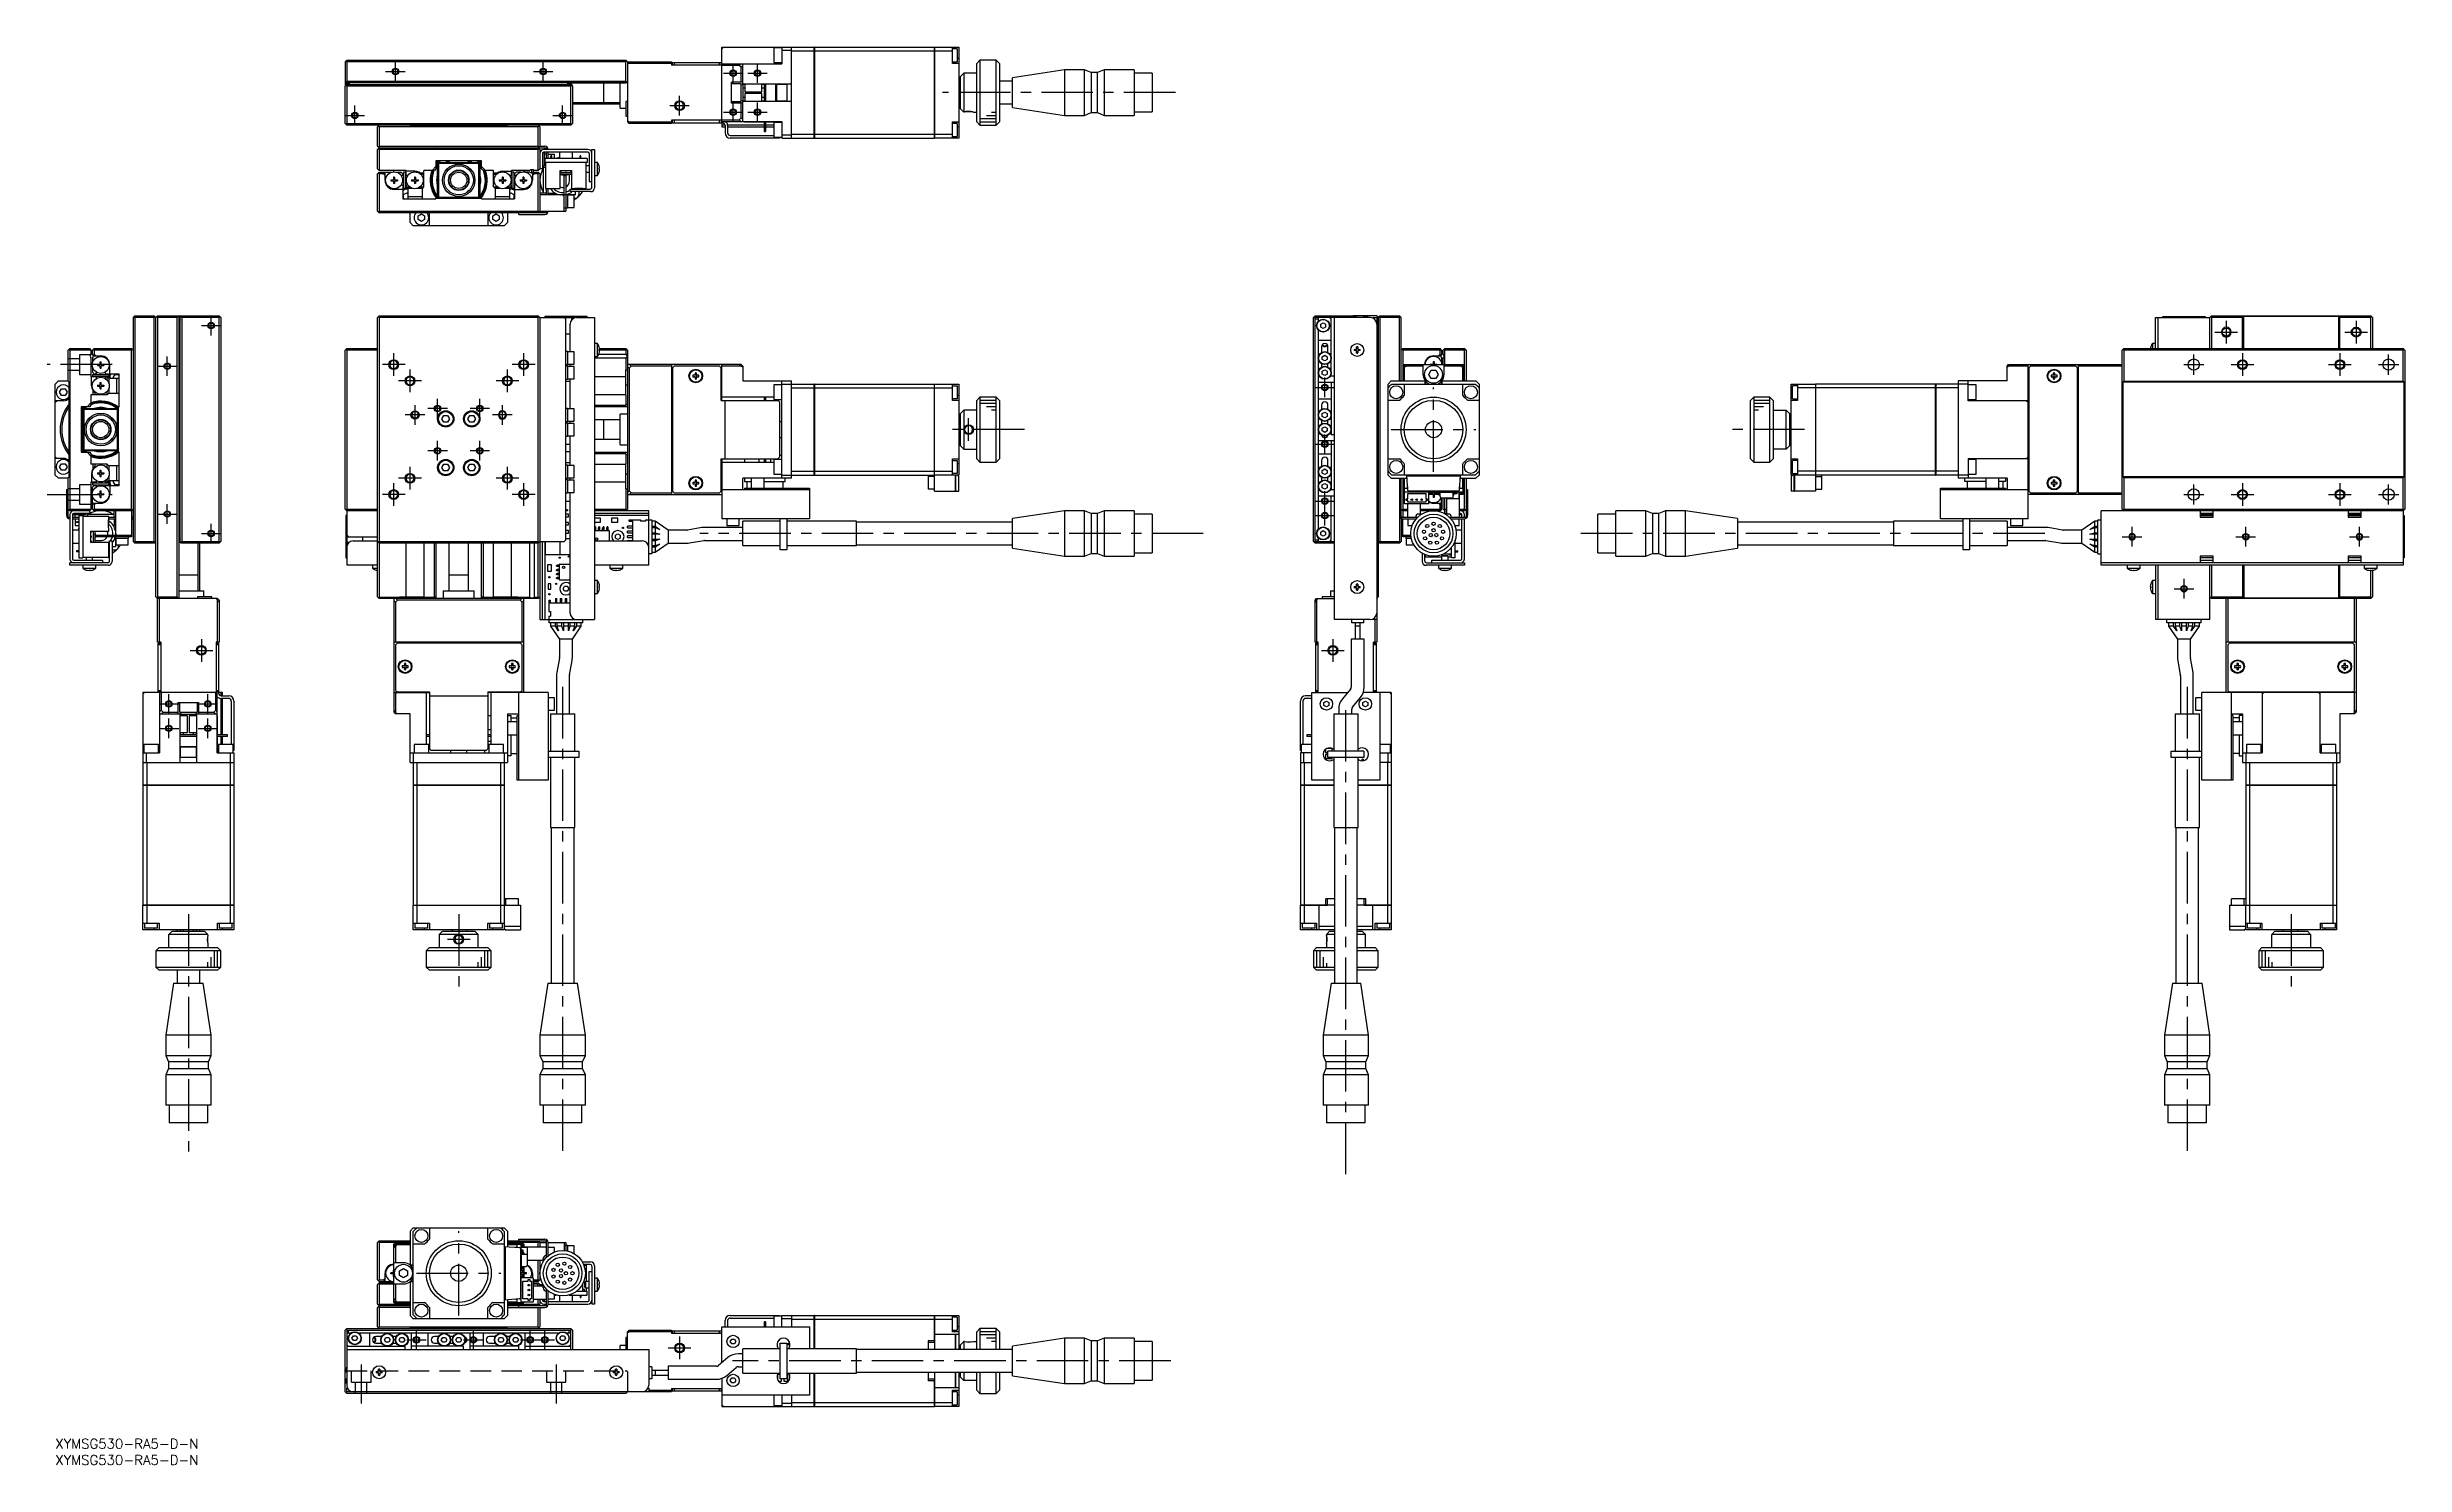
# Model space of a CAD drawing. Extents: x -2 to 723, y -8 to 429.
import ezdxf

# ---------------------------------------------------------------- set-up
doc = ezdxf.new("R2010")
doc.units = 0
doc.header["$LTSCALE"] = 0.5
doc.linetypes.add('CENTER', pattern=[50.8, 31.75, -6.35, 6.35, -6.35])
doc.linetypes.add('DASHED', pattern=[19.05, 12.7, -6.35])
for name, color, linetype in [('MSM_CENTER', 1, 'CENTER'), ('MSM_CONTINUOUS', 7, 'CONTINUOUS'), ('MSM_DASHED', 4, 'DASHED'), ('MSM_NARROW', 5, 'CONTINUOUS'), ('MSM_PART_NUMBER', 7, 'CONTINUOUS')]:
    doc.layers.add(name, color=color, linetype=linetype)
doc.styles.get("Standard").update_dxf_attribs({"font": 'txt.shx', "height": 1, "bigfont": 'bigfont.shx'})

# ---------------------------------------------------------------- blocks, each defined once
blk = doc.blocks.new('*U2')
at = {"layer": 'MSM_PART_NUMBER'}
blk.add_text('XYMSG530-RA5-D-N', height=3, dxfattribs=at).set_placement((0, -3))
blk = doc.blocks.new('*U3')
at = {"layer": 'MSM_PART_NUMBER'}
blk.add_text('XYMSG530-RA5-D-N', height=3, dxfattribs=at).set_placement((0, -8))

msp = doc.modelspace()

# ---------------------------------------------------------------- linework, layer by layer
at = {"layer": 'MSM_CENTER'}
for p, q in [((104.73, 418.06), (104.73, 424.06)), ((150.23, 418.06), (150.23, 424.06)), ((208.73, 417.56), (208.73, 423.56)), ((216.23, 417.56), (216.23, 423.56)), ((101.73, 421.06), (107.73, 421.06)), ((147.23, 421.06), (153.23, 421.06)), ((205.73, 420.56), (211.73, 420.56)), ((213.23, 420.56), (219.23, 420.56)), ((344.92, 414.56), (273.17, 414.56)), ((89.23, 407.56), (95.23, 407.56)), ((92.23, 404.56), (92.23, 410.56)), ((153.23, 407.56), (159.23, 407.56)), ((156.23, 404.56), (156.23, 410.56)), ((189.23, 410.56), (195.23, 410.56)), ((192.23, 407.56), (192.23, 413.56)), ((205.73, 408.56), (211.73, 408.56)), ((208.73, 405.56), (208.73, 411.56)), ((213.23, 408.56), (219.23, 408.56)), ((216.23, 405.56), (216.23, 411.56)), ((121.48, 384), (121.48, 384)), ((45, 342.8), (51, 342.8)), ((48, 339.8), (48, 345.8)), ((668.47, 344.3), (668.47, 337.3)), ((708.47, 344.3), (708.47, 337.3)), ((104.23, 327.3), (104.23, 334.3)), ((144.23, 327.3), (144.23, 334.3)), ((664.97, 340.8), (671.97, 340.8)), ((673.47, 334.3), (673.47, 327.3)), ((703.47, 334.3), (703.47, 327.3)), ((704.97, 340.8), (711.97, 340.8)), ((17.5, 330.8), (-2.5, 330.8)), ((31.5, 330.3), (37.5, 330.3)), ((34.5, 327.3), (34.5, 333.3)), ((107.73, 330.8), (100.73, 330.8)), ((109.23, 322.3), (109.23, 329.3)), ((139.23, 322.3), (139.23, 329.3)), ((147.73, 330.8), (140.73, 330.8)), ((390.89, 320.8), (390.89, 326.8)), ((655.37, 330.8), (661.57, 330.8)), ((658.47, 327.7), (658.47, 333.9)), ((669.97, 330.8), (676.97, 330.8)), ((699.97, 330.8), (706.97, 330.8)), ((715.37, 330.8), (721.57, 330.8)), ((718.47, 327.7), (718.47, 333.9)), ((112.73, 325.8), (105.73, 325.8)), ((117.73, 314.3), (117.73, 320.3)), ((130.73, 314.3), (130.73, 320.3)), ((142.73, 325.8), (135.73, 325.8)), ((387.89, 323.8), (393.89, 323.8)), ((424.39, 297.8), (424.39, 323.8)), ((17.56, 313.55), (17.56, 313.55)), ((113.78, 315.3), (107.78, 315.3)), ((110.78, 312.3), (110.78, 318.3)), ((120.73, 317.3), (114.73, 317.3)), ((133.73, 317.3), (127.73, 317.3)), ((140.68, 315.3), (134.68, 315.3)), ((137.68, 312.3), (137.68, 318.3)), ((281.23, 307.3), (281.23, 314.3)), ((17.56, 308.05), (17.56, 308.05)), ((117.73, 301.3), (117.73, 307.3)), ((130.73, 301.3), (130.73, 307.3)), ((298.48, 310.8), (273.48, 310.8)), ((387.89, 306.3), (393.89, 306.3)), ((390.89, 303.3), (390.89, 309.3)), ((411.39, 310.8), (437.39, 310.8)), ((538.65, 310.8), (514.57, 310.8)), ((109.23, 292.3), (109.23, 299.3)), ((120.73, 304.3), (114.73, 304.3)), ((133.73, 304.3), (127.73, 304.3)), ((139.23, 292.3), (139.23, 299.3)), ((-2.5, 290.8), (17.5, 290.8)), ((107.73, 290.8), (100.73, 290.8)), ((104.23, 287.3), (104.23, 294.3)), ((112.73, 295.8), (105.73, 295.8)), ((142.73, 295.8), (135.73, 295.8)), ((147.73, 290.8), (140.73, 290.8)), ((144.23, 287.3), (144.23, 294.3)), ((390.89, 281.3), (390.89, 291.8)), ((655.37, 290.8), (661.57, 290.8)), ((658.47, 287.7), (658.47, 293.9)), ((669.97, 290.8), (676.97, 290.8)), ((673.47, 294.3), (673.47, 287.3)), ((699.97, 290.8), (706.97, 290.8)), ((703.47, 294.3), (703.47, 287.3)), ((715.37, 290.8), (721.57, 290.8)), ((718.47, 287.7), (718.47, 293.9)), ((31.5, 284.8), (37.5, 284.8)), ((34.5, 281.8), (34.5, 287.8)), ((387.89, 288.8), (393.89, 288.8)), ((387.89, 284.3), (393.89, 284.3)), ((45, 278.8), (51, 278.8)), ((48, 275.8), (48, 281.8)), ((353.48, 278.8), (198.48, 278.8)), ((612.62, 278.8), (467.44, 278.8)), ((636.47, 277.8), (642.47, 277.8)), ((639.47, 274.8), (639.47, 280.8)), ((671.47, 277.8), (677.47, 277.8)), ((674.47, 274.8), (674.47, 280.8)), ((706.47, 277.8), (712.47, 277.8)), ((709.47, 274.8), (709.47, 280.8)), ((652.47, 261.8), (658.47, 261.8)), ((655.47, 258.8), (655.47, 264.8)), ((41.5, 242.8), (48.5, 242.8)), ((45, 246.3), (45, 239.3)), ((389.89, 242.8), (396.89, 242.8)), ((393.39, 246.3), (393.39, 239.3)), ((32, 226.3), (38, 226.3)), ((35, 223.3), (35, 229.3)), ((44, 226.3), (50, 226.3)), ((47, 223.3), (47, 229.3)), ((156.23, 231.55), (156.23, 86.55)), ((397.39, 81.55), (397.39, 226.55)), ((656.47, 231.55), (656.47, 86.55)), ((32, 218.8), (38, 218.8)), ((35, 215.8), (35, 221.8)), ((44, 218.8), (50, 218.8)), ((47, 215.8), (47, 221.8)), ((41, 161.55), (41, 86.55)), ((124.23, 161.55), (124.23, 136.55)), ((688.47, 161.55), (688.47, 136.55)), ((127.73, 153.8), (120.73, 153.8)), ((124.23, 38), (124.23, 64)), ((111.23, 51), (137.23, 51)), ((108.23, 30.5), (114.23, 30.5)), ((111.23, 27.5), (111.23, 33.5)), ((125.73, 30.5), (131.73, 30.5)), ((128.73, 27.5), (128.73, 33.5)), ((143.23, 30.5), (153.73, 30.5)), ((146.23, 27.5), (146.23, 33.5)), ((150.73, 27.5), (150.73, 33.5)), ((192.23, 31.5), (192.23, 24.5)), ((94.23, 22.94), (94.23, 10.91)), ((154.23, 22.94), (154.23, 10.91)), ((188.73, 28), (195.73, 28)), ((343.48, 24), (208.48, 24))]:
    msp.add_line(p, q, dxfattribs=at)
at = {"layer": 'MSM_CONTINUOUS'}
for p, q in [((205.23, 428.06), (205.73, 428.56)), ((205.23, 405.66), (205.23, 428.56)), ((205.23, 428.56), (233.68, 428.56)), ((223.73, 428.56), (223.73, 423.46)), ((226.73, 400.56), (226.73, 428.56)), ((233.68, 400.56), (233.68, 428.56)), ((233.73, 428.55), (233.68, 428.55)), ((233.73, 428.56), (270.68, 428.56)), ((233.73, 428.56), (233.73, 400.56)), ((270.68, 400.56), (270.68, 428.56)), ((270.73, 428.55), (270.68, 428.55)), ((270.73, 428.56), (278.23, 428.56)), ((270.73, 428.56), (270.73, 400.56)), ((276.23, 423.56), (276.23, 428.56)), ((278.23, 428.56), (278.23, 400.56)), ((89.23, 424.06), (89.73, 424.56)), ((89.23, 424.06), (89.23, 416.86)), ((89.48, 424.31), (89.73, 424.06)), ((89.73, 424.56), (175.73, 424.56)), ((89.73, 424.06), (89.73, 418.06)), ((175.73, 424.06), (89.73, 424.06)), ((175.73, 424.56), (176.23, 424.06)), ((175.73, 424.06), (175.98, 424.31)), ((175.73, 418.06), (175.73, 424.06)), ((176.23, 424.06), (189.73, 424.06)), ((176.23, 424.06), (176.23, 405.56)), ((189.73, 423.56), (176.23, 423.56)), ((189.73, 424.06), (189.73, 423.06)), ((205.23, 423.06), (189.73, 423.06)), ((190.03, 423.06), (190.03, 423.86)), ((190.03, 423.86), (205.03, 423.86)), ((190.53, 423.86), (190.53, 423.06)), ((204.53, 423.06), (204.53, 423.86)), ((205.03, 423.86), (205.03, 423.06)), ((205.23, 423.46), (223.73, 423.46)), ((210.61, 422.96), (205.23, 422.96)), ((210.61, 422.96), (211.11, 423.46)), ((211.23, 422.35), (210.61, 422.96)), ((211.73, 422.85), (211.23, 422.35)), ((211.23, 417.81), (211.23, 422.35)), ((211.73, 417.05), (211.73, 423.46)), ((221.23, 428.31), (221.23, 423.81)), ((223.73, 428.31), (221.23, 428.31)), ((221.23, 423.81), (223.73, 423.81)), ((226.73, 427.56), (223.73, 427.56)), ((226.73, 427.41), (233.68, 427.41)), ((233.73, 427.4), (233.68, 427.4)), ((233.73, 427.41), (270.68, 427.41)), ((270.73, 427.4), (270.68, 427.4)), ((270.73, 427.41), (276.23, 427.41)), ((277.73, 428.06), (276.23, 428.06)), ((276.23, 424.06), (277.73, 424.06)), ((278.23, 423.56), (276.23, 423.56)), ((277.73, 428.06), (277.73, 424.06)), ((278.23, 425.06), (277.73, 425.06)), ((284.73, 424.56), (283.73, 423.56)), ((283.73, 405.56), (283.73, 423.56)), ((284.73, 424.56), (284.73, 404.56)), ((289.73, 424.56), (284.73, 424.56)), ((289.73, 404.56), (289.73, 424.56)), ((290.73, 423.56), (289.73, 424.56)), ((290.73, 423.56), (290.73, 405.56)), ((310.73, 421.56), (294.73, 419.13)), ((310.73, 421.56), (310.73, 407.56)), ((316.93, 421.56), (310.73, 421.56)), ((316.93, 407.56), (316.93, 421.56)), ((318.93, 420.71), (316.93, 421.56)), ((322.93, 421.56), (320.93, 420.71)), ((322.93, 421.56), (322.93, 407.56)), ((332.23, 421.56), (322.93, 421.56)), ((332.23, 421.56), (332.23, 407.56)), ((89.73, 418.06), (89.23, 417.56)), ((175.83, 417.56), (89.23, 417.56)), ((90.63, 417.36), (89.23, 417.36)), ((89.23, 416.56), (89.73, 417.06)), ((89.33, 416.76), (89.23, 416.86)), ((89.23, 405.06), (89.23, 416.56)), ((89.33, 416.66), (89.33, 416.86)), ((89.48, 416.81), (89.73, 416.56)), ((90.33, 417.16), (89.63, 417.16)), ((89.73, 418.06), (175.73, 418.06)), ((89.73, 417.06), (158.73, 417.06)), ((89.73, 416.56), (89.73, 405.06)), ((158.73, 416.56), (89.73, 416.56)), ((90.63, 417.06), (90.63, 417.36)), ((175.73, 417.46), (157.83, 417.46)), ((157.83, 417.06), (157.83, 417.46)), ((158.83, 417.16), (158.13, 417.16)), ((158.73, 417.06), (159.23, 416.56)), ((158.73, 416.56), (158.98, 416.81)), ((158.73, 405.06), (158.73, 416.56)), ((159.13, 416.86), (159.13, 416.66)), ((159.23, 416.56), (159.23, 405.06)), ((168.93, 411.56), (168.93, 417.46)), ((173.93, 409.81), (173.93, 417.46)), ((176.03, 417.76), (175.73, 418.06)), ((175.73, 417.46), (176.23, 417.96)), ((208.23, 411.31), (208.23, 417.81)), ((211.73, 417.81), (208.23, 417.81)), ((211.23, 417.31), (208.23, 417.31)), ((211.23, 411.81), (211.23, 417.31)), ((211.73, 417.05), (211.23, 416.84)), ((226.73, 417.16), (211.73, 417.16)), ((211.83, 411.96), (211.83, 417.16)), ((212.33, 417.06), (211.83, 417.06)), ((211.83, 416.06), (212.33, 416.06)), ((212.23, 417.16), (212.23, 417.06)), ((212.33, 417.16), (212.33, 414.81)), ((212.33, 414.81), (217.53, 414.81)), ((212.33, 414.31), (212.33, 411.96)), ((217.53, 414.31), (212.33, 414.31)), ((217.53, 414.81), (217.53, 417.16)), ((218.23, 417.06), (217.53, 417.06)), ((217.53, 416.06), (218.23, 416.06)), ((217.53, 411.96), (217.53, 414.31)), ((218.23, 417.16), (218.23, 411.96)), ((218.73, 417.16), (218.73, 411.96)), ((221.83, 411.96), (221.83, 417.16)), ((222.03, 417.16), (222.03, 411.96)), ((225.23, 417.06), (222.03, 417.06)), ((225.23, 417.16), (225.23, 411.96)), ((278.73, 418.06), (278.23, 418.06)), ((278.73, 417.06), (278.23, 417.06)), ((278.23, 416.06), (278.73, 416.06)), ((278.73, 419.56), (279.73, 420.56)), ((278.73, 409.56), (278.73, 419.56)), ((283.73, 420.56), (279.73, 420.56)), ((279.73, 420.56), (279.73, 408.56)), ((294.73, 418.06), (290.73, 418.06)), ((294.73, 409.99), (294.73, 419.13)), ((318.93, 420.71), (318.93, 408.41)), ((320.93, 420.71), (318.93, 420.71)), ((320.93, 408.41), (320.93, 420.71)), ((337.73, 420.51), (332.23, 420.51)), ((337.73, 420.51), (337.73, 408.61)), ((159.23, 411.56), (173.93, 411.56)), ((159.23, 411.06), (173.93, 411.06)), ((173.93, 409.81), (175.73, 409.81)), ((175.73, 411.81), (175.73, 407.31)), ((176.23, 411.81), (175.73, 411.81)), ((175.73, 407.31), (176.23, 407.31)), ((208.23, 411.81), (211.23, 411.81)), ((211.73, 411.31), (208.23, 411.31)), ((210.61, 406.16), (211.23, 406.77)), ((211.23, 412.28), (211.73, 412.07)), ((211.23, 406.77), (211.23, 411.31)), ((211.23, 406.77), (211.73, 406.27)), ((211.73, 405.66), (211.73, 412.07)), ((211.73, 411.96), (226.73, 411.96)), ((212.33, 413.06), (211.83, 413.06)), ((211.83, 412.06), (212.33, 412.06)), ((212.23, 412.06), (212.23, 411.96)), ((218.23, 413.06), (217.53, 413.06)), ((217.53, 412.06), (218.23, 412.06)), ((222.03, 412.06), (225.23, 412.06)), ((278.73, 413.06), (278.23, 413.06)), ((278.23, 412.06), (278.73, 412.06)), ((278.23, 411.06), (278.73, 411.06)), ((279.73, 408.56), (278.73, 409.56)), ((282.73, 408.56), (283.73, 408.56)), ((290.73, 411.06), (294.73, 411.06)), ((294.73, 409.99), (310.73, 407.56)), ((310.73, 407.56), (316.93, 407.56)), ((316.93, 407.56), (318.93, 408.41)), ((318.93, 408.41), (320.93, 408.41)), ((320.93, 408.41), (322.93, 407.56)), ((322.93, 407.56), (332.23, 407.56)), ((332.23, 408.61), (337.73, 408.61)), ((89.73, 404.56), (89.23, 405.06)), ((89.73, 405.06), (89.48, 404.81)), ((89.73, 405.06), (158.73, 405.06)), ((158.73, 404.56), (89.73, 404.56)), ((99.23, 404.06), (99.73, 404.56)), ((99.23, 398.06), (99.23, 404.06)), ((99.73, 404.06), (99.48, 404.31)), ((148.73, 404.06), (99.73, 404.06)), ((99.73, 404.06), (99.73, 398.06)), ((109.53, 404.26), (109.23, 404.56)), ((109.53, 404.26), (138.93, 404.26)), ((139.23, 404.56), (138.93, 404.26)), ((148.73, 404.56), (149.23, 404.06)), ((148.98, 404.31), (148.73, 404.06)), ((148.73, 398.06), (148.73, 404.06)), ((149.23, 404.06), (149.23, 398.06)), ((158.98, 404.81), (158.73, 405.06)), ((159.23, 405.06), (158.73, 404.56)), ((176.23, 405.87), (176.84, 405.56)), ((176.73, 405.06), (176.23, 405.56)), ((189.73, 405.06), (176.73, 405.06)), ((176.84, 405.56), (189.73, 405.56)), ((176.84, 405.56), (177.34, 405.06)), ((205.23, 406.06), (189.73, 406.06)), ((189.73, 406.06), (189.73, 405.06)), ((190.03, 405.26), (190.03, 406.06)), ((190.03, 405.26), (205.43, 405.26)), ((190.53, 406.06), (190.53, 405.26)), ((204.53, 405.26), (204.53, 406.06)), ((205.03, 406.06), (205.03, 405.26)), ((205.23, 406.16), (210.61, 406.16)), ((205.23, 405.66), (223.73, 405.66)), ((205.23, 405.26), (205.23, 404.06)), ((206.22, 404.56), (205.23, 404.56)), ((205.23, 404.06), (206.23, 404.06)), ((206.23, 404.46), (206.23, 402.16)), ((218.23, 404.56), (207.02, 404.56)), ((207.03, 404.46), (207.03, 402.16)), ((207.03, 404.06), (218.23, 404.06)), ((207.83, 401.36), (221.23, 401.36)), ((223.03, 400.56), (207.83, 400.56)), ((211.11, 405.66), (210.61, 406.16)), ((212.23, 405.66), (212.23, 405.56)), ((212.23, 405.56), (218.23, 405.56)), ((218.23, 405.66), (218.23, 402.56)), ((218.23, 402.56), (218.73, 402.56)), ((218.73, 405.66), (218.73, 402.56)), ((218.73, 405.56), (223.73, 405.56)), ((221.23, 404.56), (218.73, 404.56)), ((218.73, 404.06), (221.23, 404.06)), ((221.23, 405.31), (221.23, 400.81)), ((223.73, 405.31), (221.23, 405.31)), ((221.23, 400.81), (223.73, 400.81)), ((222.53, 400.56), (222.53, 400.81)), ((223.03, 400.81), (223.03, 400.56)), ((223.73, 405.66), (223.73, 400.56)), ((223.73, 401.56), (226.73, 401.56)), ((223.73, 400.56), (233.68, 400.56)), ((226.73, 401.72), (233.68, 401.72)), ((233.73, 401.72), (233.68, 401.72)), ((233.73, 400.57), (233.68, 400.57)), ((233.73, 401.72), (270.68, 401.72)), ((233.73, 400.56), (270.68, 400.56)), ((270.73, 401.72), (270.68, 401.72)), ((270.73, 400.57), (270.68, 400.57)), ((270.73, 401.72), (276.23, 401.72)), ((278.23, 400.56), (270.73, 400.56)), ((276.23, 405.56), (278.23, 405.56)), ((276.23, 400.56), (276.23, 405.56)), ((277.73, 405.06), (276.23, 405.06)), ((276.23, 401.06), (277.73, 401.06)), ((277.73, 405.06), (277.73, 401.06)), ((278.23, 404.06), (277.73, 404.06)), ((283.73, 405.56), (284.73, 404.56)), ((284.73, 404.56), (289.73, 404.56)), ((289.73, 404.56), (290.73, 405.56)), ((99.73, 397.56), (99.23, 398.06)), ((99.23, 397.06), (99.73, 397.56)), ((99.23, 391.06), (99.23, 397.06)), ((99.73, 398.06), (99.48, 397.81)), ((99.48, 397.31), (99.73, 397.06)), ((99.73, 398.06), (148.73, 398.06)), ((99.73, 397.56), (151.03, 397.56)), ((148.73, 397.06), (99.73, 397.06)), ((99.73, 397.06), (99.73, 390.56)), ((109.63, 397.26), (109.33, 397.56)), ((109.63, 397.26), (138.83, 397.26)), ((131.23, 393.56), (117.23, 393.56)), ((117.23, 393.56), (117.23, 391.06)), ((117.73, 392.26), (118.53, 393.06)), ((117.73, 382.86), (117.73, 392.26)), ((118.03, 392.56), (118.03, 382.56)), ((130.23, 392.76), (118.23, 392.76)), ((118.53, 393.06), (129.93, 393.06)), ((129.93, 393.06), (130.73, 392.26)), ((130.43, 382.56), (130.43, 392.56)), ((130.73, 392.26), (130.73, 382.86)), ((131.23, 391.06), (131.23, 393.56)), ((139.13, 397.56), (138.83, 397.26)), ((148.98, 397.81), (148.73, 398.06)), ((148.73, 397.56), (149.23, 398.06)), ((148.73, 397.56), (149.23, 397.06)), ((148.73, 397.06), (148.98, 397.31)), ((148.73, 390.56), (148.73, 397.06)), ((149.23, 398.06), (150.73, 398.06)), ((149.23, 397.06), (149.23, 391.06)), ((150.03, 395.86), (150.03, 391.06)), ((150.03, 392.06), (150.53, 392.06)), ((150.53, 396.06), (150.08, 396.06)), ((164.03, 397.06), (150.43, 397.06)), ((164.03, 396.26), (150.43, 396.26)), ((150.53, 396.06), (150.53, 392.06)), ((151.23, 395.56), (150.53, 395.56)), ((150.73, 394.26), (150.73, 393.06)), ((163.73, 394.26), (150.73, 394.26)), ((163.73, 393.06), (150.73, 393.06)), ((150.98, 393.06), (150.98, 385.06)), ((151.23, 397.06), (151.23, 397.36)), ((151.23, 394.26), (151.23, 396.26)), ((151.73, 394.26), (151.73, 396.26)), ((153.73, 395.46), (151.73, 395.46)), ((152.6, 394.26), (152.6, 395.06)), ((152.85, 395.06), (152.6, 395.06)), ((152.85, 394.26), (152.85, 395.06)), ((153.73, 394.26), (153.73, 395.46)), ((155.23, 396.26), (155.23, 394.26)), ((159.23, 394.26), (159.23, 396.26)), ((161.6, 394.26), (161.6, 395.06)), ((161.85, 395.06), (161.6, 395.06)), ((161.85, 394.26), (161.85, 395.06)), ((163.48, 385.06), (163.48, 393.06)), ((164.43, 392.06), (163.48, 392.06)), ((163.73, 394.26), (163.73, 393.06)), ((164.43, 395.86), (164.43, 387.06)), ((165.23, 397.06), (166.03, 397.06)), ((165.23, 385.36), (165.23, 397.06)), ((166.03, 397.06), (166.03, 385.26)), ((166.92, 393.06), (166.03, 393.06)), ((166.92, 389.06), (166.92, 393.06)), ((99.73, 390.56), (99.23, 391.06)), ((99.23, 389.56), (99.73, 390.06)), ((99.23, 378.06), (99.23, 389.56)), ((99.48, 389.81), (99.73, 389.56)), ((108.03, 390.56), (99.73, 390.56)), ((99.73, 390.06), (103.61, 390.06)), ((99.73, 389.56), (99.73, 378.06)), ((101.03, 389.56), (99.73, 389.56)), ((101.53, 389.91), (101.03, 389.56)), ((101.03, 389.56), (101.53, 389.06)), ((101.53, 387.56), (101.53, 390.06)), ((103.33, 387.71), (104.12, 387.71)), ((103.33, 387.71), (103.33, 387.42)), ((103.33, 387.42), (104.12, 387.42)), ((103.86, 387.71), (103.86, 387.42)), ((104.47, 388.56), (104.18, 388.56)), ((104.18, 388.56), (104.18, 387.77)), ((104.18, 388.03), (104.47, 388.03)), ((104.18, 387.36), (104.18, 386.56)), ((104.18, 387.09), (104.47, 387.09)), ((104.47, 386.56), (104.18, 386.56)), ((104.23, 390.16), (104.23, 390.56)), ((104.47, 388.56), (104.47, 387.77)), ((104.47, 387.36), (104.47, 386.56)), ((104.53, 387.71), (105.33, 387.71)), ((104.53, 387.42), (105.33, 387.42)), ((104.8, 387.42), (104.8, 387.71)), ((105.04, 390.06), (106.53, 390.06)), ((105.33, 387.71), (105.33, 387.42)), ((107.03, 389.56), (106.53, 390.06)), ((106.65, 386.23), (107.03, 386.02)), ((107.03, 389.11), (106.89, 389.03)), ((107.03, 389.56), (107.03, 389.11)), ((107.03, 386.02), (107.03, 381.86)), ((107.83, 390.06), (107.23, 390.06)), ((107.23, 390.06), (107.23, 385.06)), ((107.83, 385.06), (107.23, 385.06)), ((107.83, 390.06), (107.83, 385.06)), ((108.03, 389.11), (108.03, 390.56)), ((110.73, 390.36), (108.03, 390.36)), ((108.4, 388.89), (108.03, 389.11)), ((108.03, 386.02), (108.17, 386.1)), ((108.03, 385.56), (108.03, 386.02)), ((108.03, 385.56), (109.07, 385.56)), ((108.03, 385.56), (108.53, 385.06)), ((110.01, 385.06), (108.53, 385.06)), ((108.53, 385.06), (108.53, 381.86)), ((109.73, 387.71), (110.52, 387.71)), ((109.73, 387.71), (109.73, 387.42)), ((109.73, 387.42), (110.52, 387.42)), ((110.26, 387.71), (110.26, 387.42)), ((110.87, 388.56), (110.58, 388.56)), ((110.58, 388.56), (110.58, 387.77)), ((110.58, 388.03), (110.87, 388.03)), ((110.58, 387.36), (110.58, 386.56)), ((110.58, 387.09), (110.87, 387.09)), ((110.87, 386.56), (110.58, 386.56)), ((110.87, 388.56), (110.87, 387.77)), ((110.87, 387.36), (110.87, 386.56)), ((110.93, 387.71), (111.73, 387.71)), ((110.93, 387.42), (111.73, 387.42)), ((111.2, 387.42), (111.2, 387.71)), ((113.03, 385.06), (111.44, 385.06)), ((111.73, 387.71), (111.73, 387.42)), ((112.32, 389.86), (113.53, 389.86)), ((112.39, 385.56), (113.53, 385.56)), ((113.53, 389.36), (112.87, 389.36)), ((113.03, 385.06), (113.53, 385.56)), ((113.03, 381.86), (113.03, 385.06)), ((113.53, 385.56), (113.53, 390.56)), ((116.73, 390.56), (113.53, 390.56)), ((116.02, 390.56), (117.23, 391.77)), ((117.23, 391.06), (116.73, 390.56)), ((131.23, 391.77), (132.43, 390.56)), ((131.73, 390.56), (131.23, 391.06)), ((134.93, 390.56), (131.73, 390.56)), ((134.93, 385.56), (134.93, 390.56)), ((134.93, 389.86), (136.13, 389.86)), ((135.58, 389.36), (134.93, 389.36)), ((134.93, 385.56), (136.07, 385.56)), ((134.93, 385.56), (135.43, 385.06)), ((137.01, 385.06), (135.43, 385.06)), ((135.43, 385.06), (135.43, 381.86)), ((136.73, 387.71), (137.52, 387.71)), ((136.73, 387.71), (136.73, 387.42)), ((136.73, 387.42), (137.52, 387.42)), ((137.26, 387.71), (137.26, 387.42)), ((137.87, 388.56), (137.58, 388.56)), ((137.58, 388.56), (137.58, 387.77)), ((137.58, 388.03), (137.87, 388.03)), ((137.58, 387.36), (137.58, 386.56)), ((137.58, 387.09), (137.87, 387.09)), ((137.87, 386.56), (137.58, 386.56)), ((137.73, 390.36), (140.43, 390.36)), ((137.87, 388.56), (137.87, 387.77)), ((137.87, 387.36), (137.87, 386.56)), ((137.93, 387.71), (138.73, 387.71)), ((137.93, 387.42), (138.73, 387.42)), ((138.2, 387.42), (138.2, 387.71)), ((139.93, 385.06), (138.44, 385.06)), ((138.73, 387.71), (138.73, 387.42)), ((139.39, 385.56), (140.43, 385.56)), ((139.93, 385.06), (140.43, 385.56)), ((139.93, 381.86), (139.93, 385.06)), ((140.43, 389.11), (140.05, 388.89)), ((140.29, 386.1), (140.43, 386.02)), ((146.17, 390.56), (140.43, 390.56)), ((140.43, 389.11), (140.43, 390.56)), ((140.43, 385.56), (140.43, 386.02)), ((141.23, 390.06), (140.63, 390.06)), ((140.63, 390.06), (140.63, 385.06)), ((141.23, 385.06), (140.63, 385.06)), ((141.23, 390.06), (141.23, 385.06)), ((141.93, 390.06), (141.43, 389.56)), ((141.43, 389.56), (141.43, 389.11)), ((141.57, 389.03), (141.43, 389.11)), ((141.43, 386.02), (141.8, 386.23)), ((141.43, 386.02), (141.43, 381.86)), ((143.41, 390.06), (141.93, 390.06)), ((143.13, 387.71), (143.92, 387.71)), ((143.13, 387.71), (143.13, 387.42)), ((143.13, 387.42), (143.92, 387.42)), ((143.66, 387.71), (143.66, 387.42)), ((144.27, 388.56), (143.98, 388.56)), ((143.98, 388.56), (143.98, 387.77)), ((143.98, 388.03), (144.27, 388.03)), ((143.98, 387.36), (143.98, 386.56)), ((143.98, 387.09), (144.27, 387.09)), ((144.27, 386.56), (143.98, 386.56)), ((144.23, 390.16), (144.23, 390.56)), ((144.27, 388.56), (144.27, 387.77)), ((144.27, 387.36), (144.27, 386.56)), ((144.33, 387.71), (145.13, 387.71)), ((144.33, 387.42), (145.13, 387.42)), ((144.43, 390.56), (144.43, 390.14)), ((144.6, 387.42), (144.6, 387.71)), ((146.17, 390.06), (144.84, 390.06)), ((145.13, 387.71), (145.13, 387.42)), ((146.63, 390.79), (146.63, 389.83)), ((146.93, 389.82), (147.04, 389.83)), ((146.93, 389.82), (146.93, 387.56)), ((146.93, 389.06), (147.43, 389.56)), ((147.43, 389.56), (147.04, 389.83)), ((147.13, 390.76), (147.13, 389.86)), ((148.73, 389.56), (147.43, 389.56)), ((148.73, 390.56), (147.49, 390.56)), ((147.49, 390.06), (148.73, 390.06)), ((149.23, 391.06), (148.73, 390.56)), ((149.23, 389.56), (148.73, 390.06)), ((148.73, 389.56), (148.98, 389.81)), ((148.73, 378.06), (148.73, 389.56)), ((150.03, 391.06), (149.23, 391.06)), ((149.23, 389.56), (149.23, 378.06)), ((150.03, 391.56), (150.98, 391.56)), ((150.23, 391.56), (150.23, 383.56)), ((150.98, 385.06), (155.48, 385.06)), ((151.23, 383.06), (151.23, 385.06)), ((151.73, 383.06), (151.73, 385.06)), ((155.48, 390.56), (158.98, 390.56)), ((155.48, 385.06), (155.48, 390.56)), ((158.98, 389.86), (155.48, 389.86)), ((158.98, 389.36), (155.48, 389.36)), ((156.36, 389.21), (157.23, 389.21)), ((156.73, 389.06), (157.23, 389.06)), ((156.73, 378.06), (156.73, 389.06)), ((157.23, 389.06), (157.23, 378.06)), ((158.36, 387.35), (158.36, 389.36)), ((158.53, 384.06), (158.53, 384.86)), ((158.53, 384.86), (164.73, 384.86)), ((158.98, 390.56), (158.98, 385.06)), ((158.98, 385.06), (159.98, 385.06)), ((159.98, 385.16), (162.48, 385.16)), ((159.98, 385.06), (159.98, 385.16)), ((160.23, 384.86), (160.23, 385.16)), ((160.78, 385.16), (160.78, 385.06)), ((160.78, 385.06), (161.68, 385.06)), ((161.15, 385.16), (161.15, 385.06)), ((161.23, 385.06), (161.23, 384.86)), ((161.3, 385.16), (161.3, 385.06)), ((161.68, 385.16), (161.68, 385.06)), ((162.48, 385.06), (162.48, 385.16)), ((162.48, 385.06), (163.48, 385.06)), ((163.48, 390.06), (164.43, 390.06)), ((165.23, 387.06), (164.43, 387.06)), ((166.03, 389.06), (166.92, 389.06)), ((167.48, 391.99), (167.48, 392.01)), ((167.48, 391.26), (167.61, 391.26)), ((167.48, 390.86), (167.48, 391.26)), ((167.61, 390.86), (167.48, 390.86)), ((167.48, 390.11), (167.48, 390.13)), ((99.73, 377.56), (99.23, 378.06)), ((99.73, 378.06), (99.48, 377.81)), ((99.73, 378.06), (148.73, 378.06)), ((151.03, 377.56), (99.73, 377.56)), ((107.03, 384.76), (104.33, 384.76)), ((107.03, 381.86), (117.23, 381.86)), ((107.23, 383.14), (108.23, 383.72)), ((107.23, 381.98), (107.23, 383.14)), ((107.44, 381.86), (107.23, 381.98)), ((108.23, 383.72), (108.53, 383.54)), ((108.53, 382.56), (113.03, 382.56)), ((109.23, 374.56), (109.23, 377.56)), ((115.23, 373.56), (115.23, 377.56)), ((117.23, 381.86), (117.23, 382.06)), ((117.23, 382.06), (131.23, 382.06)), ((118.53, 382.06), (117.73, 382.86)), ((118.23, 382.36), (130.23, 382.36)), ((121.06, 384.36), (121.25, 384.36)), ((121.48, 384.14), (121.25, 384.36)), ((121.48, 384.14), (121.31, 384.14)), ((121.48, 384), (121.48, 384.14)), ((127.2, 384.36), (126.98, 384.14)), ((127.15, 384.14), (126.98, 384.14)), ((126.98, 384.14), (126.98, 384)), ((127.2, 384.36), (127.39, 384.36)), ((130.73, 382.86), (129.93, 382.06)), ((131.23, 382.06), (131.23, 381.86)), ((131.23, 381.86), (141.43, 381.86)), ((133.23, 377.56), (133.23, 373.56)), ((135.43, 382.56), (139.93, 382.56)), ((139.23, 377.56), (139.23, 374.56)), ((139.93, 383.54), (140.23, 383.72)), ((140.23, 383.72), (141.23, 383.14)), ((141.23, 381.98), (141.01, 381.86)), ((141.23, 383.14), (141.23, 381.98)), ((141.43, 384.76), (144.13, 384.76)), ((142.73, 377.06), (142.73, 377.56)), ((148.98, 377.81), (148.73, 378.06)), ((149.23, 378.06), (148.73, 377.56)), ((151.23, 383.56), (149.23, 383.56)), ((160.23, 383.06), (149.23, 383.06)), ((149.23, 378.06), (157.23, 378.06)), ((151.23, 377.76), (151.23, 378.06)), ((153.73, 383.46), (151.73, 383.46)), ((153.73, 383.06), (153.73, 383.46)), ((156.23, 383.06), (156.73, 382.56)), ((156.73, 379.06), (157.73, 379.06)), ((157.73, 383.06), (157.73, 379.06)), ((159.73, 382.96), (157.73, 382.96)), ((157.73, 379.16), (159.73, 379.16)), ((164.83, 384.06), (158.53, 384.06)), ((159.73, 379.16), (159.73, 382.96)), ((159.73, 382.06), (160.23, 382.06)), ((160.23, 383.06), (160.23, 384.06)), ((161.23, 384.06), (161.23, 383.06)), ((109.23, 374.56), (110.23, 373.56)), ((138.23, 373.56), (110.23, 373.56)), ((111.73, 376.64), (112.73, 377.22)), ((111.73, 375.48), (111.73, 376.64)), ((112.73, 374.91), (111.73, 375.48)), ((112.73, 377.22), (113.73, 376.64)), ((113.73, 375.48), (112.73, 374.91)), ((113.73, 376.64), (113.73, 375.48)), ((134.73, 376.64), (135.73, 377.22)), ((134.73, 375.48), (134.73, 376.64)), ((135.73, 374.91), (134.73, 375.48)), ((135.73, 377.22), (136.73, 376.64)), ((136.73, 375.48), (135.73, 374.91)), ((136.73, 376.64), (136.73, 375.48)), ((138.23, 373.56), (139.23, 374.56)), ((142.73, 377.06), (150.73, 377.06)), ((24.5, 345.8), (24, 345.3)), ((24, 345.3), (24, 276.3)), ((24.5, 345.3), (24.25, 345.55)), ((24.5, 345.8), (30.5, 345.8)), ((30.5, 345.3), (24.5, 345.3)), ((24.5, 345.3), (24.5, 276.3)), ((31, 345.3), (30.5, 345.8)), ((30.75, 345.55), (30.5, 345.3)), ((30.5, 276.3), (30.5, 345.3)), ((31.5, 345.8), (31, 345.3)), ((31, 259.3), (31, 345.3)), ((31.5, 345.3), (31.25, 345.55)), ((31.5, 345.8), (38.7, 345.8)), ((37.5, 345.3), (31.5, 345.3)), ((31.5, 345.3), (31.5, 259.3)), ((38, 345.8), (37.5, 345.3)), ((37.5, 259.3), (37.5, 345.3)), ((38, 345.8), (38, 259.2)), ((38.2, 344.4), (38.2, 345.8)), ((38.5, 344.4), (38.2, 344.4)), ((38.4, 345.4), (38.4, 344.7)), ((38.5, 345.3), (39, 345.8)), ((38.5, 276.3), (38.5, 345.3)), ((38.7, 345.8), (38.8, 345.7)), ((38.7, 345.7), (38.9, 345.7)), ((39, 345.3), (38.75, 345.55)), ((39, 345.8), (50.5, 345.8)), ((50.5, 345.3), (39, 345.3)), ((39, 345.3), (39, 276.3)), ((51, 345.3), (50.5, 345.8)), ((50.75, 345.55), (50.5, 345.3)), ((50.5, 276.3), (50.5, 345.3)), ((51, 345.3), (51, 276.3)), ((99.73, 345.8), (99.23, 345.3)), ((99.23, 259.3), (99.23, 345.3)), ((99.73, 345.3), (99.48, 345.55)), ((99.73, 345.8), (148.73, 345.8)), ((148.73, 345.3), (99.73, 345.3)), ((99.73, 345.3), (99.73, 276.3)), ((149.23, 345.3), (148.73, 345.8)), ((148.98, 345.55), (148.73, 345.3)), ((148.73, 276.3), (148.73, 345.3)), ((149.23, 345.3), (149.23, 252.3)), ((149.23, 345.3), (159.98, 345.3)), ((150.73, 345.6), (150.73, 345.3)), ((163.73, 345.6), (150.73, 345.6)), ((157.23, 344.8), (156.73, 345.3)), ((157.23, 276.8), (157.23, 344.8)), ((158.53, 334.7), (158.53, 343.3)), ((158.98, 345.3), (158.98, 344.57)), ((159.98, 345.23), (159.98, 345.3)), ((160.53, 345.3), (166.03, 345.3)), ((163.73, 345.3), (163.73, 345.6)), ((166.03, 345.3), (166.03, 252.3)), ((387.39, 345.3), (387.89, 345.8)), ((387.39, 276.3), (387.39, 345.3)), ((387.89, 345.3), (387.64, 345.55)), ((387.89, 345.8), (399.39, 345.8)), ((404.89, 345.3), (387.89, 345.3)), ((387.89, 276.3), (387.89, 345.3)), ((388.89, 344.8), (387.89, 344.8)), ((388.89, 345.3), (388.89, 344.13)), ((388.89, 341.48), (388.89, 280.13)), ((389.64, 343.24), (390.39, 343.67)), ((389.64, 342.37), (389.64, 343.24)), ((390.39, 341.94), (389.64, 342.37)), ((390.39, 343.67), (391.14, 343.24)), ((391.14, 342.37), (390.39, 341.94)), ((391.14, 343.24), (391.14, 342.37)), ((392.39, 345.3), (392.89, 344.8)), ((392.89, 327.3), (392.89, 345.3)), ((393.89, 252.3), (393.89, 345.3)), ((399.39, 345.8), (399.89, 345.3)), ((399.64, 345.55), (399.39, 345.3)), ((399.49, 345.7), (399.69, 345.7)), ((399.59, 345.7), (399.69, 345.8)), ((406.89, 345.8), (399.69, 345.8)), ((399.99, 345.3), (399.99, 345.4)), ((400.19, 345.3), (400.19, 345.8)), ((400.89, 345.3), (400.39, 345.8)), ((400.39, 345.3), (400.39, 345.8)), ((404.09, 345.6), (402.89, 345.6)), ((402.89, 345.3), (402.89, 345.6)), ((404.09, 345.3), (404.09, 345.6)), ((405.69, 345.3), (406.89, 345.3)), ((406.89, 345.8), (407.39, 345.3)), ((407.14, 345.55), (406.89, 345.3)), ((406.89, 345.3), (406.89, 245.3)), ((407.39, 345.3), (407.89, 345.8)), ((407.39, 345.3), (407.39, 259.3)), ((407.89, 345.3), (407.64, 345.55)), ((407.89, 345.8), (413.89, 345.8)), ((407.89, 345.3), (407.89, 276.3)), ((413.89, 345.3), (407.89, 345.3)), ((414.39, 345.3), (413.89, 345.8)), ((414.14, 345.55), (413.89, 345.3)), ((413.89, 325.8), (413.89, 345.3)), ((414.39, 325.8), (414.39, 345.3)), ((646.67, 345.3), (663.47, 345.3)), ((646.67, 335.8), (646.67, 345.3)), ((647.47, 335.8), (647.47, 345.3)), ((648.97, 345.6), (661.97, 345.6)), ((648.97, 345.3), (648.97, 345.6)), ((661.97, 345.6), (661.97, 345.3)), ((663.97, 345.8), (663.47, 345.3)), ((663.47, 335.8), (663.47, 345.3)), ((663.97, 345.3), (663.72, 345.55)), ((663.97, 345.8), (712.97, 345.8)), ((673.47, 345.3), (663.97, 345.3)), ((663.97, 345.3), (663.97, 335.8)), ((673.47, 345.3), (673.77, 345.6)), ((673.47, 335.8), (673.47, 345.3)), ((703.17, 345.6), (673.77, 345.6)), ((673.77, 345.6), (673.77, 335.8)), ((703.17, 345.6), (703.47, 345.3)), ((703.17, 335.8), (703.17, 345.6)), ((712.97, 345.3), (703.47, 345.3)), ((703.47, 335.8), (703.47, 345.3)), ((713.47, 345.3), (712.97, 345.8)), ((713.22, 345.55), (712.97, 345.3)), ((712.97, 335.8), (712.97, 345.3)), ((713.47, 345.3), (713.47, 335.8)), ((4, 335.3), (4.5, 335.8)), ((4, 325.7), (4, 335.3)), ((4.5, 335.3), (4.25, 335.55)), ((4.5, 335.8), (10.5, 335.8)), ((4.5, 335.3), (4.5, 286.3)), ((11, 335.3), (4.5, 335.3)), ((10.5, 335.8), (11, 335.3)), ((11, 335.3), (11, 334.07)), ((12, 335.8), (11.5, 335.3)), ((11.5, 334.07), (11.5, 335.3)), ((12, 334), (11.73, 333.62)), ((12, 335.3), (11.75, 335.55)), ((12, 335.8), (23.5, 335.8)), ((12, 335.3), (12, 334)), ((23.5, 335.3), (12, 335.3)), ((12.5, 333.5), (12, 334)), ((23.5, 335.8), (24, 335.3)), ((23.75, 335.55), (23.5, 335.3)), ((23.5, 286.3), (23.5, 335.3)), ((89.73, 335.8), (89.23, 335.3)), ((89.23, 286.3), (89.23, 335.3)), ((89.48, 335.55), (89.73, 335.3)), ((89.73, 335.8), (99.23, 335.8)), ((99.23, 335.3), (89.73, 335.3)), ((89.73, 335.3), (89.73, 286.3)), ((157.23, 340.3), (158.53, 340.3)), ((157.73, 334.8), (157.23, 334.8)), ((157.73, 334.8), (157.73, 330.8)), ((159.73, 334.7), (157.73, 334.7)), ((159.73, 330.9), (159.73, 334.7)), ((166.92, 337.3), (166.03, 337.3)), ((166.92, 333.3), (166.92, 337.3)), ((167.38, 334.07), (175.83, 334.07)), ((167.48, 336.23), (167.48, 336.25)), ((167.48, 335.5), (167.61, 335.5)), ((167.48, 335.1), (167.48, 335.5)), ((175.83, 335.3), (167.48, 335.3)), ((167.61, 335.1), (167.48, 335.1)), ((167.48, 334.35), (167.48, 334.38)), ((167.58, 335.8), (175.73, 335.8)), ((176.23, 335.3), (175.73, 335.8)), ((175.83, 335.3), (176.03, 335.5)), ((175.83, 334.07), (175.83, 335.3)), ((176.23, 335.3), (176.23, 286.3)), ((388.89, 338.3), (392.89, 338.3)), ((389.89, 336.3), (389.89, 334.54)), ((391.89, 334.54), (391.89, 336.3)), ((399.96, 335.5), (400.69, 335.5)), ((400.69, 335.1), (399.96, 335.1)), ((400.69, 335.5), (400.69, 336.23)), ((400.69, 334.38), (400.69, 335.1)), ((401.09, 336.23), (401.09, 335.5)), ((401.09, 335.5), (401.82, 335.5)), ((401.82, 335.1), (401.09, 335.1)), ((401.09, 335.1), (401.09, 334.38)), ((414.39, 335.3), (414.89, 335.8)), ((414.89, 335.3), (414.64, 335.55)), ((414.89, 335.8), (426.39, 335.8)), ((426.39, 335.3), (414.89, 335.3)), ((414.89, 335.3), (414.89, 325.8)), ((426.39, 334), (425.89, 333.5)), ((426.89, 335.3), (426.39, 335.8)), ((426.64, 335.55), (426.39, 335.3)), ((426.39, 334), (426.39, 335.3)), ((426.66, 333.62), (426.39, 334)), ((426.89, 335.3), (426.89, 334.07)), ((427.39, 335.3), (427.89, 335.8)), ((427.39, 334.07), (427.39, 335.3)), ((427.59, 335.5), (427.79, 335.3)), ((427.79, 335.3), (427.79, 330.8)), ((433.89, 335.3), (427.79, 335.3)), ((427.89, 335.8), (433.89, 335.8)), ((433.89, 335.8), (434.39, 335.3)), ((434.14, 335.55), (433.89, 335.3)), ((433.89, 325.8), (433.89, 335.3)), ((434.39, 335.3), (434.39, 325.8)), ((636.97, 335.8), (636.47, 335.3)), ((636.47, 286.3), (636.47, 335.3)), ((636.72, 335.55), (636.97, 335.3)), ((636.97, 335.8), (722.97, 335.8)), ((722.97, 335.3), (636.97, 335.3)), ((636.97, 335.3), (636.97, 325.7)), ((645.21, 336.25), (645.21, 336.23)), ((645.77, 337.3), (645.77, 335.8)), ((646.67, 337.3), (645.77, 337.3)), ((723.47, 335.3), (722.97, 335.8)), ((722.97, 335.3), (723.22, 335.55)), ((722.97, 325.7), (722.97, 335.3)), ((723.47, 335.3), (723.47, 286.3)), ((11, 332.74), (11, 327)), ((11.4, 330.8), (11, 330.8)), ((12.46, 327), (11, 327)), ((11.2, 324.3), (11.2, 327)), ((11.5, 332.74), (11.5, 331.42)), ((11.5, 329.99), (11.5, 328.5)), ((11.5, 328.5), (12, 328)), ((11.5, 327.8), (11.5, 327.2)), ((11.5, 327.8), (16.5, 327.8)), ((11.5, 327.2), (16.5, 327.2)), ((11.74, 333.5), (14, 333.5)), ((12, 328), (12.46, 328)), ((12.54, 328.14), (12.46, 328)), ((12.46, 327), (12.67, 326.63)), ((13, 330.85), (13.8, 330.85)), ((13, 330.85), (13, 330.56)), ((13, 330.56), (13.8, 330.56)), ((13.53, 330.56), (13.53, 330.85)), ((13.86, 331.7), (14.15, 331.7)), ((13.86, 330.91), (13.86, 331.7)), ((14.15, 331.17), (13.86, 331.17)), ((13.86, 329.7), (13.86, 330.5)), ((13.86, 330.23), (14.15, 330.23)), ((13.86, 329.7), (14.15, 329.7)), ((14.15, 330.91), (14.15, 331.7)), ((14.15, 329.7), (14.15, 330.5)), ((14.21, 330.85), (15, 330.85)), ((14.21, 330.56), (15, 330.56)), ((14.47, 330.56), (14.47, 330.85)), ((15, 330.85), (15, 330.56)), ((15.54, 328), (15.33, 328.38)), ((15.46, 326.87), (15.54, 327)), ((15.54, 328), (19.7, 328)), ((16, 327), (15.54, 327)), ((16, 325.97), (16, 327)), ((16.5, 326.5), (16, 327)), ((16.5, 327.8), (16.5, 327.2)), ((16.8, 328), (16.8, 330.7)), ((17.85, 326.8), (18.42, 327.8)), ((18.02, 326.5), (17.85, 326.8)), ((18.42, 327.8), (19.58, 327.8)), ((19.58, 327.8), (19.7, 327.59)), ((19.7, 317.8), (19.7, 328)), ((157.23, 330.8), (157.73, 330.8)), ((157.73, 330.3), (157.23, 330.3)), ((157.73, 330.9), (159.73, 330.9)), ((157.73, 330.3), (157.73, 326.3)), ((159.73, 330.2), (157.73, 330.2)), ((158.53, 330.2), (158.53, 330.9)), ((159.73, 326.4), (159.73, 330.2)), ((166.03, 333.3), (166.92, 333.3)), ((175.83, 332.74), (166.03, 332.74)), ((175.73, 327), (166.03, 327)), ((176.23, 329.05), (175.73, 329.05)), ((175.73, 321.5), (175.73, 329.05)), ((175.83, 329.05), (175.83, 332.74)), ((211.23, 330.8), (176.23, 330.8)), ((176.73, 329.69), (176.23, 330.19)), ((177.34, 330.3), (176.73, 329.69)), ((176.73, 329.69), (176.73, 291.92)), ((176.84, 330.8), (177.34, 330.3)), ((189.73, 330.3), (177.34, 330.3)), ((189.73, 330.8), (189.73, 290.8)), ((190.53, 330.3), (190.03, 329.8)), ((190.03, 329.8), (190.03, 291.8)), ((204.53, 330.3), (190.53, 330.3)), ((196.99, 327.54), (196.31, 327.54)), ((196.31, 327.06), (196.99, 327.06)), ((196.99, 328.22), (196.99, 327.54)), ((196.99, 327.06), (196.99, 326.38)), ((197.47, 327.54), (197.47, 328.22)), ((198.15, 327.54), (197.47, 327.54)), ((197.47, 326.38), (197.47, 327.06)), ((197.47, 327.06), (198.15, 327.06)), ((205.03, 329.8), (204.53, 330.3)), ((205.03, 319.8), (205.03, 329.8)), ((205.23, 319.8), (205.23, 330.8)), ((211.11, 330.3), (205.23, 330.3)), ((211.11, 330.3), (210.61, 330.8)), ((211.73, 330), (211.11, 330.3)), ((211.23, 330.8), (211.73, 330.3)), ((211.73, 330.3), (211.73, 325.8)), ((389.89, 331.07), (389.89, 330.04)), ((390.14, 333.24), (390.89, 333.67)), ((390.14, 332.37), (390.14, 333.24)), ((390.89, 331.94), (390.14, 332.37)), ((390.14, 328.74), (390.89, 329.17)), ((390.14, 327.87), (390.14, 328.74)), ((390.89, 327.44), (390.14, 327.87)), ((390.89, 333.67), (391.64, 333.24)), ((391.64, 332.37), (390.89, 331.94)), ((390.89, 329.17), (391.64, 328.74)), ((391.64, 327.87), (390.89, 327.44)), ((391.64, 333.24), (391.64, 332.37)), ((391.64, 328.74), (391.64, 327.87)), ((391.89, 330.04), (391.89, 331.07)), ((392.89, 327.3), (393.89, 327.3)), ((415.39, 330.8), (414.89, 330.3)), ((415.09, 330.3), (415.49, 330.3)), ((415.09, 325.8), (415.09, 330.3)), ((415.49, 329.8), (415.09, 329.8)), ((415.39, 330.8), (433.39, 330.8)), ((415.49, 330.3), (415.99, 330.8)), ((416.1, 330.3), (415.49, 330)), ((415.49, 325.8), (415.49, 330.3)), ((415.89, 330.7), (415.89, 330.8)), ((416.6, 330.8), (416.1, 330.3)), ((421.14, 330.3), (416.1, 330.3)), ((421.14, 330.8), (421.14, 327.8)), ((422.95, 327.8), (423.67, 329.05)), ((423.67, 326.55), (422.95, 327.8)), ((423.39, 330.8), (423.39, 330.85)), ((424.19, 330.85), (423.39, 330.85)), ((423.67, 329.05), (425.11, 329.05)), ((423.92, 330.85), (423.93, 330.8)), ((424.54, 331.7), (424.25, 331.7)), ((424.25, 331.7), (424.25, 330.91)), ((424.54, 331.17), (424.25, 331.17)), ((424.39, 333.5), (426.65, 333.5)), ((424.54, 331.7), (424.54, 330.91)), ((425.39, 330.85), (424.6, 330.85)), ((424.86, 330.85), (424.86, 330.8)), ((425.11, 329.05), (425.83, 327.8)), ((425.83, 327.8), (425.11, 326.55)), ((425.39, 330.8), (425.39, 330.85)), ((426.89, 332.74), (426.89, 331.42)), ((427.39, 330.8), (427.39, 332.74)), ((427.64, 327.8), (427.64, 330.8)), ((432.68, 330.3), (427.64, 330.3)), ((432.68, 330.3), (432.18, 330.8)), ((433.29, 330), (432.68, 330.3)), ((432.79, 330.8), (433.29, 330.3)), ((432.89, 330.7), (432.89, 330.8)), ((433.29, 330.3), (433.69, 330.3)), ((433.29, 330.3), (433.29, 325.8)), ((433.69, 329.8), (433.29, 329.8)), ((433.89, 330.3), (433.39, 330.8)), ((433.69, 330.3), (433.69, 325.8)), ((600.97, 330.3), (601.47, 330.8)), ((601.58, 330.3), (600.97, 330)), ((600.97, 325.8), (600.97, 330.3)), ((601.47, 330.8), (636.47, 330.8)), ((602.08, 330.8), (601.58, 330.3)), ((607.47, 330.3), (601.58, 330.3)), ((607.47, 283.3), (607.47, 330.8)), ((608.17, 330.3), (607.67, 329.8)), ((607.67, 329.8), (607.67, 291.8)), ((622.17, 330.3), (608.17, 330.3)), ((615.23, 327.54), (614.55, 327.54)), ((614.55, 327.06), (615.23, 327.06)), ((615.23, 328.22), (615.23, 327.54)), ((615.23, 327.06), (615.23, 326.38)), ((615.71, 327.54), (615.71, 328.22)), ((616.39, 327.54), (615.71, 327.54)), ((615.71, 326.38), (615.71, 327.06)), ((615.71, 327.06), (616.39, 327.06)), ((622.67, 329.8), (622.17, 330.3)), ((622.67, 291.8), (622.67, 329.8)), ((622.97, 290.8), (622.97, 330.8)), ((636.47, 330.3), (622.97, 330.3)), ((1, 325.8), (0, 324.8)), ((0, 296.8), (0, 324.8)), ((0, 319.2), (0.5, 319.7)), ((2.5, 319.7), (0, 319.7)), ((1, 325.8), (4, 325.8)), ((1.35, 322.3), (1.92, 323.3)), ((1.92, 321.3), (1.35, 322.3)), ((1.92, 323.3), (3.08, 323.3)), ((3.08, 321.3), (1.92, 321.3)), ((3.08, 323.3), (3.65, 322.3)), ((3.65, 322.3), (3.08, 321.3)), ((4, 325.7), (4.3, 325.4)), ((4.3, 296.2), (4.3, 325.4)), ((16, 321.5), (11, 321.5)), ((11, 321.5), (11, 318.3)), ((11.7, 321.5), (11.7, 322.71)), ((12.2, 322.16), (12.2, 321.5)), ((13, 324.45), (13.8, 324.45)), ((13, 324.45), (13, 324.16)), ((13, 324.16), (13.8, 324.16)), ((13.53, 324.16), (13.53, 324.45)), ((13.86, 325.3), (14.15, 325.3)), ((13.86, 324.51), (13.86, 325.3)), ((14.15, 324.77), (13.86, 324.77)), ((13.86, 323.3), (13.86, 324.1)), ((13.86, 323.83), (14.15, 323.83)), ((13.86, 323.3), (14.15, 323.3)), ((14.15, 324.51), (14.15, 325.3)), ((14.15, 323.3), (14.15, 324.1)), ((14.21, 324.45), (15, 324.45)), ((14.21, 324.16), (15, 324.16)), ((14.47, 324.16), (14.47, 324.45)), ((15, 324.45), (15, 324.16)), ((16, 321.5), (16, 322.64)), ((16, 321.5), (16.5, 322)), ((16.5, 326.5), (16.5, 325.02)), ((19.7, 326.5), (16.5, 326.5)), ((16.5, 323.59), (16.5, 322)), ((16.5, 322), (19.7, 322)), ((19, 322), (19, 326.5)), ((157.23, 326.3), (157.73, 326.3)), ((157.23, 325.7), (158.53, 325.7)), ((157.73, 326.4), (159.73, 326.4)), ((158.53, 317.2), (158.53, 326.4)), ((175.83, 321.5), (166.03, 321.5)), ((175.73, 324.55), (176.23, 324.55)), ((175.83, 318.45), (175.83, 321.5)), ((190.03, 320.8), (189.73, 320.8)), ((221.23, 320.8), (205.03, 320.8)), ((205.03, 319.8), (222.53, 319.8)), ((206.23, 301.8), (206.23, 319.8)), ((211.73, 325.8), (226.73, 325.8)), ((218.23, 320.8), (218.23, 319.8)), ((218.73, 320.8), (218.73, 319.8)), ((221.23, 324.55), (221.23, 320.05)), ((223.73, 324.55), (221.23, 324.55)), ((221.23, 320.05), (223.73, 320.05)), ((223.03, 319.3), (222.53, 319.8)), ((223.73, 295.8), (223.73, 325.8)), ((223.73, 324.8), (233.68, 324.8)), ((226.73, 295.8), (226.73, 325.8)), ((226.73, 323.65), (233.68, 323.65)), ((233.68, 296.8), (233.68, 324.8)), ((233.73, 324.79), (233.68, 324.79)), ((233.73, 323.65), (233.68, 323.65)), ((233.73, 324.8), (270.68, 324.8)), ((233.73, 324.8), (233.73, 296.8)), ((233.73, 323.65), (270.68, 323.65)), ((270.68, 292.8), (270.68, 324.8)), ((270.73, 324.79), (270.68, 324.79)), ((270.73, 323.65), (270.68, 323.65)), ((270.73, 291.8), (270.73, 324.8)), ((270.73, 324.8), (278.23, 324.8)), ((270.73, 323.65), (276.23, 323.65)), ((276.23, 319.8), (276.23, 324.8)), ((276.23, 324.3), (277.73, 324.3)), ((277.73, 320.3), (276.23, 320.3)), ((278.23, 319.8), (276.23, 319.8)), ((277.73, 324.3), (277.73, 320.3)), ((278.23, 321.3), (277.73, 321.3)), ((278.23, 324.8), (278.23, 296.8)), ((284.73, 320.8), (283.73, 319.8)), ((283.73, 301.8), (283.73, 319.8)), ((284.73, 320.8), (284.73, 300.8)), ((289.73, 320.8), (284.73, 320.8)), ((289.73, 300.8), (289.73, 320.8)), ((290.73, 319.8), (289.73, 320.8)), ((290.73, 319.8), (290.73, 301.8)), ((393.89, 325.3), (388.89, 325.3)), ((388.89, 320.3), (392.89, 320.3)), ((392.89, 325.3), (392.89, 309.3)), ((411.39, 325.8), (410.39, 324.8)), ((410.39, 296.8), (410.39, 324.8)), ((413.89, 319.8), (410.39, 319.8)), ((411.39, 325.8), (421.79, 325.8)), ((411.55, 324.8), (437.24, 324.8)), ((415.39, 324.8), (415.39, 321.3)), ((421.79, 324.8), (421.79, 325.8)), ((421.9, 324.8), (421.9, 325.71)), ((425.11, 326.55), (423.67, 326.55)), ((426.88, 325.71), (426.88, 324.8)), ((426.99, 325.8), (426.99, 324.8)), ((426.99, 325.8), (437.39, 325.8)), ((433.39, 321.3), (433.39, 324.8)), ((438.39, 319.8), (434.89, 319.8)), ((438.39, 324.8), (437.39, 325.8)), ((438.39, 324.8), (438.39, 296.8)), ((522.97, 320.8), (521.97, 319.8)), ((521.97, 301.8), (521.97, 319.8)), ((522.97, 320.8), (522.97, 300.8)), ((527.97, 320.8), (522.97, 320.8)), ((527.97, 300.8), (527.97, 320.8)), ((528.97, 319.8), (527.97, 320.8)), ((528.97, 319.8), (528.97, 301.8)), ((534.47, 296.8), (534.47, 324.8)), ((534.47, 324.8), (541.97, 324.8)), ((534.47, 321.3), (534.97, 321.3)), ((536.47, 319.8), (534.47, 319.8)), ((536.47, 324.3), (534.97, 324.3)), ((534.97, 320.3), (534.97, 324.3)), ((534.97, 320.3), (536.47, 320.3)), ((536.47, 324.8), (536.47, 319.8)), ((541.97, 323.65), (536.47, 323.65)), ((541.97, 324.8), (541.97, 291.8)), ((541.97, 324.79), (542.02, 324.79)), ((541.97, 323.65), (542.02, 323.65)), ((578.97, 324.8), (542.02, 324.8)), ((542.02, 324.8), (542.02, 292.8)), ((578.97, 323.65), (542.02, 323.65)), ((578.97, 296.8), (578.97, 324.8)), ((578.97, 324.79), (579.02, 324.79)), ((578.97, 323.65), (579.02, 323.65)), ((579.02, 324.8), (579.02, 296.8)), ((588.97, 324.8), (579.02, 324.8)), ((585.97, 323.65), (579.02, 323.65)), ((585.97, 325.8), (585.97, 295.8)), ((600.97, 325.8), (585.97, 325.8)), ((588.97, 319.7), (588.97, 325.8)), ((591.47, 324.55), (588.97, 324.55)), ((588.97, 320.05), (591.47, 320.05)), ((607.47, 319.7), (588.97, 319.7)), ((591.47, 320.05), (591.47, 324.55)), ((606.97, 319.7), (607.47, 319.2)), ((607.67, 325.05), (607.47, 325.05)), ((607.67, 320.8), (607.47, 320.8)), ((607.67, 319.8), (607.47, 319.8)), ((622.97, 325.05), (622.67, 325.05)), ((622.97, 324.55), (622.67, 324.55)), ((636.67, 325.4), (636.97, 325.7)), ((636.67, 325.4), (636.67, 296.2)), ((723.27, 325.4), (636.67, 325.4)), ((636.97, 325.7), (722.97, 325.7)), ((722.97, 325.7), (723.27, 325.4)), ((723.27, 296.2), (723.27, 325.4)), ((8, 317.8), (8, 303.8)), ((10.5, 317.8), (8, 317.8)), ((8.5, 316.5), (9.3, 317.3)), ((8.5, 305.1), (8.5, 316.5)), ((8.8, 316.8), (8.8, 304.8)), ((19, 317), (9, 317)), ((9.3, 317.3), (18.7, 317.3)), ((9.79, 317.8), (11, 319.01)), ((11, 318.3), (10.5, 317.8)), ((17.2, 313.78), (17.2, 313.97)), ((17.2, 313.78), (17.43, 313.55)), ((17.43, 313.72), (17.43, 313.55)), ((17.43, 313.55), (17.56, 313.55)), ((18.7, 317.3), (19.5, 316.5)), ((19.2, 304.8), (19.2, 316.8)), ((19.5, 303.8), (19.5, 317.8)), ((19.5, 317.8), (19.7, 317.8)), ((118.03, 316.6), (117.96, 316.54)), ((118.03, 316.6), (118.11, 316.6)), ((119.07, 314.1), (119.65, 315.1)), ((119.65, 313.1), (119.07, 314.1)), ((119.65, 315.1), (120.8, 315.1)), ((120.8, 313.1), (119.65, 313.1)), ((120.8, 315.1), (121.38, 314.1)), ((121.38, 314.1), (120.8, 313.1)), ((127.07, 314.1), (127.65, 315.1)), ((127.65, 313.1), (127.07, 314.1)), ((127.65, 315.1), (128.8, 315.1)), ((128.8, 313.1), (127.65, 313.1)), ((128.8, 315.1), (129.38, 314.1)), ((129.38, 314.1), (128.8, 313.1)), ((130.34, 316.6), (130.43, 316.6)), ((130.49, 316.54), (130.43, 316.6)), ((157.73, 317.3), (157.23, 317.3)), ((157.23, 313.3), (157.73, 313.3)), ((157.73, 312.8), (157.23, 312.8)), ((157.73, 317.3), (157.73, 313.3)), ((159.73, 317.2), (157.73, 317.2)), ((157.73, 313.4), (159.73, 313.4)), ((157.73, 312.8), (157.73, 308.8)), ((159.73, 312.7), (157.73, 312.7)), ((158.53, 312.7), (158.53, 313.4)), ((159.73, 313.4), (159.73, 317.2)), ((159.73, 308.9), (159.73, 312.7)), ((166.03, 318.3), (175.73, 318.3)), ((176.23, 317.8), (166.03, 317.8)), ((173.93, 313.8), (166.03, 313.8)), ((168.93, 307.8), (168.93, 313.8)), ((173.93, 306.05), (173.93, 315.55)), ((176.23, 315.55), (173.93, 315.55)), ((175.73, 318.3), (175.83, 318.45)), ((175.73, 317.8), (175.73, 318.3)), ((176.23, 318.61), (175.83, 318.45)), ((189.73, 319.05), (190.03, 319.05)), ((189.93, 315.8), (189.73, 315.6)), ((190.03, 315.8), (189.93, 315.8)), ((189.93, 315.8), (189.93, 305.8)), ((223.03, 319.3), (223.03, 302.3)), ((223.03, 313.3), (223.73, 313.3)), ((278.73, 312.8), (278.23, 312.8)), ((278.73, 315.8), (279.73, 316.8)), ((278.73, 305.8), (278.73, 315.8)), ((283.73, 316.8), (279.73, 316.8)), ((279.73, 316.8), (279.73, 304.8)), ((389.89, 318.3), (389.89, 317.04)), ((389.89, 313.57), (389.89, 312.54)), ((390.14, 315.74), (390.89, 316.17)), ((390.14, 314.87), (390.14, 315.74)), ((390.89, 314.44), (390.14, 314.87)), ((390.89, 316.17), (391.64, 315.74)), ((391.64, 314.87), (390.89, 314.44)), ((391.64, 315.74), (391.64, 314.87)), ((391.89, 317.04), (391.89, 318.3)), ((391.89, 312.54), (391.89, 313.57)), ((528.97, 316.8), (532.97, 316.8)), ((533.97, 315.8), (532.97, 316.8)), ((532.97, 304.8), (532.97, 316.8)), ((533.97, 315.8), (533.97, 305.8)), ((534.47, 312.8), (533.97, 312.8)), ((607.67, 318.3), (607.47, 318.3)), ((622.67, 319.05), (622.97, 319.05)), ((622.77, 315.8), (622.67, 315.8)), ((622.77, 305.8), (622.77, 315.8)), ((622.97, 315.6), (622.77, 315.8)), ((9.3, 304.3), (8.5, 305.1)), ((17.43, 308.05), (17.2, 307.83)), ((17.2, 307.64), (17.2, 307.83)), ((17.43, 308.05), (17.43, 307.89)), ((17.56, 308.05), (17.43, 308.05)), ((19.5, 305.1), (18.7, 304.3)), ((157.23, 308.8), (157.73, 308.8)), ((157.23, 306.3), (158.53, 306.3)), ((157.73, 308.9), (159.73, 308.9)), ((158.53, 299.7), (158.53, 308.9)), ((166.03, 307.8), (173.93, 307.8)), ((173.93, 306.05), (176.23, 306.05)), ((189.73, 306), (189.93, 305.8)), ((189.93, 305.8), (190.03, 305.8)), ((223.73, 308.3), (223.03, 308.3)), ((278.73, 308.3), (278.23, 308.3)), ((279.73, 304.8), (278.73, 305.8)), ((393.89, 307.3), (388.89, 307.3)), ((390.14, 311.24), (390.89, 311.67)), ((390.14, 310.37), (390.14, 311.24)), ((390.89, 309.94), (390.14, 310.37)), ((390.89, 311.67), (391.64, 311.24)), ((391.64, 310.37), (390.89, 309.94)), ((391.64, 311.24), (391.64, 310.37)), ((392.89, 309.3), (393.89, 309.3)), ((392.89, 307.3), (392.89, 292.3)), ((532.97, 304.8), (533.97, 305.8)), ((533.97, 308.3), (534.47, 308.3)), ((622.67, 305.8), (622.77, 305.8)), ((622.77, 305.8), (622.97, 306)), ((0.5, 301.9), (0, 302.4)), ((2.5, 301.9), (0, 301.9)), ((1.35, 299.3), (1.92, 300.3)), ((1.92, 298.3), (1.35, 299.3)), ((1.92, 300.3), (3.08, 300.3)), ((3.08, 298.3), (1.92, 298.3)), ((3.08, 300.3), (3.65, 299.3)), ((3.65, 299.3), (3.08, 298.3)), ((8, 303.8), (10.5, 303.8)), ((9, 304.6), (19, 304.6)), ((18.7, 304.3), (9.3, 304.3)), ((11, 302.6), (9.79, 303.8)), ((10.5, 303.8), (11, 303.3)), ((11, 303.3), (11, 300.1)), ((16, 300.1), (11, 300.1)), ((11.7, 298.9), (11.7, 300.1)), ((12.2, 300.1), (12.2, 299.45)), ((13.86, 298.3), (14.15, 298.3)), ((13.86, 297.51), (13.86, 298.3)), ((14.15, 297.77), (13.86, 297.77)), ((14.15, 297.51), (14.15, 298.3)), ((16, 298.97), (16, 300.1)), ((16.5, 299.6), (16, 300.1)), ((16.5, 299.6), (16.5, 298.02)), ((19.7, 299.6), (16.5, 299.6)), ((19, 295.1), (19, 299.6)), ((19.7, 303.8), (19.5, 303.8)), ((19.7, 293.6), (19.7, 303.8)), ((119.07, 299.1), (119.65, 300.1)), ((119.65, 298.1), (119.07, 299.1)), ((119.65, 300.1), (120.8, 300.1)), ((120.8, 298.1), (119.65, 298.1)), ((120.8, 300.1), (121.38, 299.1)), ((121.38, 299.1), (120.8, 298.1)), ((127.07, 299.1), (127.65, 300.1)), ((127.65, 298.1), (127.07, 299.1)), ((127.65, 300.1), (128.8, 300.1)), ((128.8, 298.1), (127.65, 298.1)), ((128.8, 300.1), (129.38, 299.1)), ((129.38, 299.1), (128.8, 298.1)), ((158.53, 303.9), (157.23, 303.9)), ((157.23, 300.7), (158.53, 300.7)), ((157.73, 299.8), (157.23, 299.8)), ((157.73, 299.8), (157.73, 295.8)), ((159.73, 299.7), (157.73, 299.7)), ((159.73, 295.9), (159.73, 299.7)), ((166.03, 303.8), (176.23, 303.8)), ((175.73, 303.3), (166.03, 303.3)), ((166.03, 300.1), (175.83, 300.1)), ((175.73, 303.3), (175.73, 303.8)), ((175.83, 303.16), (175.73, 303.3)), ((175.73, 292.55), (175.73, 300.1)), ((175.83, 300.1), (175.83, 303.16)), ((175.83, 303.16), (176.23, 303)), ((190.03, 302.55), (189.73, 302.55)), ((189.73, 300.8), (190.03, 300.8)), ((205.03, 291.8), (205.03, 301.8)), ((205.03, 301.8), (222.53, 301.8)), ((205.03, 300.8), (221.23, 300.8)), ((205.23, 301.8), (205.23, 283.3)), ((212.23, 301.8), (212.23, 300.8)), ((216.73, 300.8), (216.73, 301.8)), ((218.23, 301.8), (218.23, 300.8)), ((218.73, 301.8), (218.73, 300.8)), ((220.23, 301.8), (220.23, 300.8)), ((221.23, 301.55), (221.23, 297.05)), ((223.73, 301.55), (221.23, 301.55)), ((222.53, 301.8), (223.03, 302.3)), ((223.73, 302.8), (223.03, 302.8)), ((226.73, 297.96), (233.68, 297.96)), ((233.73, 297.96), (233.68, 297.96)), ((233.73, 297.96), (270.68, 297.96)), ((270.73, 297.96), (270.68, 297.96)), ((270.73, 297.96), (276.23, 297.96)), ((276.23, 301.8), (278.23, 301.8)), ((276.23, 296.8), (276.23, 301.8)), ((276.23, 301.3), (277.73, 301.3)), ((277.73, 301.3), (277.73, 297.3)), ((278.23, 300.3), (277.73, 300.3)), ((279.73, 304.8), (283.73, 304.8)), ((283.73, 301.8), (284.73, 300.8)), ((284.73, 300.8), (289.73, 300.8)), ((289.73, 300.8), (290.73, 301.8)), ((388.89, 303.3), (392.89, 303.3)), ((389.89, 301.3), (389.89, 299.54)), ((390.14, 298.24), (390.89, 298.67)), ((390.14, 297.37), (390.14, 298.24)), ((390.89, 298.67), (391.64, 298.24)), ((391.64, 298.24), (391.64, 297.37)), ((391.89, 299.54), (391.89, 301.3)), ((410.39, 301.8), (413.89, 301.8)), ((415.39, 300.3), (415.39, 296.8)), ((433.39, 296.8), (433.39, 300.3)), ((434.89, 301.8), (438.39, 301.8)), ((521.97, 301.8), (522.97, 300.8)), ((522.97, 300.8), (527.97, 300.8)), ((527.97, 300.8), (528.97, 301.8)), ((532.97, 304.8), (528.97, 304.8)), ((534.47, 301.8), (536.47, 301.8)), ((534.47, 300.3), (534.97, 300.3)), ((534.97, 297.3), (534.97, 301.3)), ((536.47, 301.3), (534.97, 301.3)), ((536.47, 301.8), (536.47, 296.8)), ((541.97, 297.96), (536.47, 297.96)), ((541.97, 297.96), (542.02, 297.96)), ((578.97, 297.96), (542.02, 297.96)), ((578.97, 297.96), (579.02, 297.96)), ((585.97, 297.96), (579.02, 297.96)), ((588.97, 301.9), (607.47, 301.9)), ((588.97, 301.9), (588.97, 295.8)), ((591.47, 301.55), (588.97, 301.55)), ((591.47, 297.05), (591.47, 301.55)), ((607.47, 302.4), (606.97, 301.9)), ((607.47, 303.3), (607.67, 303.3)), ((607.67, 301.8), (607.47, 301.8)), ((607.47, 300.8), (607.67, 300.8)), ((622.97, 302.55), (622.67, 302.55)), ((0, 296.8), (1, 295.8)), ((4, 295.8), (1, 295.8)), ((3.5, 292.3), (4, 292.3)), ((3.5, 292.3), (3.5, 284.3)), ((4.3, 296.2), (4, 295.9)), ((4, 284), (4, 295.9)), ((11, 294.6), (11, 286.3)), ((12.46, 294.6), (11, 294.6)), ((11.4, 290.8), (11, 290.8)), ((11.2, 297.3), (11.2, 294.6)), ((11.5, 294.4), (11.5, 293.8)), ((11.5, 294.4), (16.5, 294.4)), ((11.5, 293.8), (16.5, 293.8)), ((12, 293.6), (11.5, 293.1)), ((11.5, 291.62), (11.5, 293.1)), ((12, 293.6), (12.46, 293.6)), ((12.67, 294.98), (12.46, 294.6)), ((12.46, 293.6), (12.54, 293.47)), ((13, 297.45), (13.8, 297.45)), ((13, 297.45), (13, 297.16)), ((13, 297.16), (13.8, 297.16)), ((13, 291.05), (13.8, 291.05)), ((13, 291.05), (13, 290.76)), ((13, 290.76), (13.8, 290.76)), ((13.53, 297.16), (13.53, 297.45)), ((13.53, 290.76), (13.53, 291.05)), ((13.86, 296.3), (13.86, 297.1)), ((13.86, 296.83), (14.15, 296.83)), ((13.86, 296.3), (14.15, 296.3)), ((13.86, 291.9), (14.15, 291.9)), ((13.86, 291.11), (13.86, 291.9)), ((14.15, 291.37), (13.86, 291.37)), ((13.86, 289.9), (13.86, 290.7)), ((13.86, 290.43), (14.15, 290.43)), ((14.15, 296.3), (14.15, 297.1)), ((14.15, 291.11), (14.15, 291.9)), ((14.15, 289.9), (14.15, 290.7)), ((14.21, 297.45), (15, 297.45)), ((14.21, 297.16), (15, 297.16)), ((14.21, 291.05), (15, 291.05)), ((14.21, 290.76), (15, 290.76)), ((14.47, 297.16), (14.47, 297.45)), ((14.47, 290.76), (14.47, 291.05)), ((15, 297.45), (15, 297.16)), ((15, 291.05), (15, 290.76)), ((15.33, 293.23), (15.54, 293.6)), ((15.54, 294.6), (15.46, 294.74)), ((16, 294.6), (15.54, 294.6)), ((15.54, 293.6), (19.7, 293.6)), ((16, 294.6), (16, 295.64)), ((16, 294.6), (16.5, 295.1)), ((16.5, 296.59), (16.5, 295.1)), ((16.5, 295.1), (19.7, 295.1)), ((16.5, 294.4), (16.5, 293.8)), ((16.8, 293.6), (16.8, 290.9)), ((17.85, 294.8), (18.02, 295.1)), ((18.42, 293.8), (17.85, 294.8)), ((19.58, 293.8), (18.42, 293.8)), ((19.7, 294.02), (19.58, 293.8)), ((157.23, 295.8), (157.73, 295.8)), ((157.73, 295.3), (157.23, 295.3)), ((157.23, 291.3), (157.73, 291.3)), ((157.73, 295.9), (159.73, 295.9)), ((157.73, 295.3), (157.73, 291.3)), ((159.73, 295.2), (157.73, 295.2)), ((157.73, 291.4), (159.73, 291.4)), ((158.53, 295.2), (158.53, 295.9)), ((158.53, 254.3), (158.53, 291.4)), ((159.73, 291.4), (159.73, 295.2)), ((175.73, 294.6), (166.03, 294.6)), ((176.23, 297.05), (175.73, 297.05)), ((175.73, 292.55), (176.23, 292.55)), ((175.83, 286.3), (175.83, 292.55)), ((176.23, 291.42), (176.73, 291.92)), ((176.23, 290.8), (205.23, 290.8)), ((176.73, 291.92), (177.34, 291.3)), ((177.34, 291.3), (176.84, 290.8)), ((177.34, 291.3), (189.73, 291.3)), ((190.03, 291.8), (190.53, 291.3)), ((190.53, 291.3), (204.53, 291.3)), ((196.99, 294.54), (196.31, 294.54)), ((196.31, 294.06), (196.99, 294.06)), ((196.99, 295.22), (196.99, 294.54)), ((196.99, 294.06), (196.99, 293.38)), ((197.47, 294.54), (197.47, 295.22)), ((198.15, 294.54), (197.47, 294.54)), ((197.47, 293.38), (197.47, 294.06)), ((197.47, 294.06), (198.15, 294.06)), ((204.53, 291.3), (205.03, 291.8)), ((205.23, 292.3), (232.23, 292.3)), ((211.73, 292.3), (211.73, 295.8)), ((226.73, 295.8), (211.73, 295.8)), ((212.23, 295.8), (212.23, 294.8)), ((212.23, 294.8), (214.23, 294.8)), ((212.23, 292.8), (212.23, 292.3)), ((212.23, 292.8), (232.23, 292.8)), ((212.98, 294.8), (212.98, 292.8)), ((214.23, 295.8), (214.23, 292.8)), ((218.23, 292.8), (218.23, 295.8)), ((218.23, 294.8), (224.73, 294.8)), ((221.23, 297.05), (223.73, 297.05)), ((223.73, 296.8), (233.68, 296.8)), ((223.98, 294.8), (223.98, 292.8)), ((224.73, 294.8), (224.73, 295.8)), ((232.23, 292.8), (232.23, 283.3)), ((233.73, 296.81), (233.68, 296.81)), ((233.73, 296.8), (270.68, 296.8)), ((268.73, 296.8), (268.73, 292.4)), ((270.68, 296.3), (268.73, 296.3)), ((270.73, 292.4), (268.73, 292.4)), ((270.73, 296.81), (270.68, 296.81)), ((270.73, 292.8), (270.68, 292.8)), ((278.23, 296.8), (270.73, 296.8)), ((270.73, 291.8), (277.18, 291.8)), ((277.73, 297.3), (276.23, 297.3)), ((277.18, 291.8), (277.18, 296.8)), ((277.23, 291.85), (277.18, 291.85)), ((277.23, 296.8), (277.23, 291.8)), ((277.23, 291.8), (278.23, 291.8)), ((278.03, 296.5), (278.03, 296.8)), ((278.23, 296.5), (278.03, 296.5)), ((278.23, 291.8), (278.23, 296.5)), ((389.89, 296.07), (389.89, 295.04)), ((390.89, 296.94), (390.14, 297.37)), ((390.14, 293.74), (390.89, 294.17)), ((390.14, 292.87), (390.14, 293.74)), ((390.89, 292.44), (390.14, 292.87)), ((391.64, 297.37), (390.89, 296.94)), ((390.89, 294.17), (391.64, 293.74)), ((391.64, 292.87), (390.89, 292.44)), ((391.64, 293.74), (391.64, 292.87)), ((391.89, 295.04), (391.89, 296.07)), ((392.89, 292.3), (393.89, 292.3)), ((410.39, 296.8), (411.39, 295.8)), ((411.39, 295.8), (416.21, 295.8)), ((437.24, 296.8), (411.55, 296.8)), ((413.89, 295.8), (413.89, 276.3)), ((413.89, 292.3), (414.39, 292.3)), ((414.39, 284), (414.39, 295.8)), ((414.89, 295.8), (414.89, 286.3)), ((414.89, 291.3), (415.39, 290.8)), ((415.09, 291.3), (415.09, 295.8)), ((415.09, 291.8), (415.39, 291.8)), ((415.47, 291.3), (415.09, 291.3)), ((415.39, 292.8), (415.39, 291.6)), ((415.39, 292.8), (416.42, 292.8)), ((415.39, 291.6), (433.39, 291.6)), ((415.39, 290.8), (415.47, 290.8)), ((415.47, 287.9), (415.47, 291.6)), ((415.49, 292.8), (415.49, 295.8)), ((416.47, 292.08), (416.14, 296.8)), ((432.62, 296.5), (416.16, 296.5)), ((416.39, 293.23), (416.39, 292.8)), ((416.47, 291.1), (421.97, 291.1)), ((416.47, 289.45), (416.47, 291.1)), ((432.01, 291.8), (416.77, 291.8)), ((421.97, 291.1), (421.97, 289.45)), ((422.97, 287.9), (422.97, 291.6)), ((425.98, 290.8), (422.97, 290.8)), ((423.39, 290.76), (423.39, 291.6)), ((424.14, 291.18), (423.39, 291.18)), ((424.14, 291.05), (423.39, 291.05)), ((424.19, 290.76), (423.39, 290.76)), ((423.93, 290.8), (423.92, 290.76)), ((424.14, 291.6), (424.14, 290.8)), ((424.25, 290.7), (424.25, 289.9)), ((424.25, 290.43), (424.54, 290.43)), ((424.54, 290.7), (424.54, 289.9)), ((425.39, 290.76), (424.6, 290.76)), ((424.64, 291.6), (424.64, 290.8)), ((425.39, 291.18), (424.64, 291.18)), ((425.39, 291.05), (424.64, 291.05)), ((424.86, 290.8), (424.86, 290.76)), ((425.34, 291.37), (425.34, 291.6)), ((425.34, 291.37), (425.85, 291.37)), ((425.39, 290.76), (425.39, 291.37)), ((425.59, 291.37), (425.59, 291.6)), ((425.66, 291.37), (425.66, 291.6)), ((425.89, 291.6), (425.89, 291.6)), ((425.89, 291.37), (425.89, 290.8)), ((425.95, 291.18), (425.89, 291.18)), ((425.95, 291.05), (425.89, 291.05)), ((425.95, 291.27), (425.95, 290.94)), ((426.18, 290.94), (426.18, 291.27)), ((426.39, 291.18), (426.18, 291.18)), ((426.39, 291.05), (426.18, 291.05)), ((426.28, 290.84), (426.39, 290.84)), ((426.28, 290.61), (426.39, 290.61)), ((426.39, 290.15), (426.39, 291.4)), ((426.49, 291.5), (430.19, 291.5)), ((427.08, 291.6), (427.08, 291.5)), ((427.64, 291.6), (427.64, 291.5)), ((428.49, 291.6), (428.49, 291.5)), ((428.61, 291.6), (428.61, 291.5)), ((430.29, 291.4), (430.29, 289.82)), ((430.5, 291.05), (430.29, 291.05)), ((430.29, 290.84), (430.4, 290.84)), ((430.29, 290.61), (430.4, 290.61)), ((430.5, 290.94), (430.5, 291.27)), ((430.61, 291.6), (430.61, 291.52)), ((430.73, 291.27), (430.73, 290.94)), ((431.57, 291.05), (430.73, 291.05)), ((430.83, 291.37), (431.34, 291.37)), ((431.03, 291.6), (431.03, 291.37)), ((431.09, 291.6), (431.09, 291.37)), ((431.34, 291.6), (431.34, 291.37)), ((431.57, 291.6), (431.57, 291.05)), ((432.29, 289.6), (432.29, 291.6)), ((432.29, 290.92), (432.68, 291.3)), ((432.29, 291.3), (432.68, 291.3)), ((433.39, 290.8), (432.29, 290.8)), ((432.64, 296.8), (432.31, 292.08)), ((432.36, 292.8), (433.39, 292.8)), ((432.39, 292.8), (432.39, 293.23)), ((432.39, 283.8), (432.39, 290.8)), ((432.57, 295.8), (437.39, 295.8)), ((432.68, 291.3), (433.28, 291.6)), ((433.29, 291.3), (432.79, 290.8)), ((432.89, 290.8), (432.89, 290.9)), ((433.29, 295.8), (433.29, 292.8)), ((433.29, 291.6), (433.29, 291.3)), ((433.69, 291.3), (433.29, 291.3)), ((433.39, 292.8), (433.39, 291.6)), ((433.39, 291.8), (433.69, 291.8)), ((433.39, 290.8), (433.89, 291.3)), ((433.69, 295.8), (433.69, 291.3)), ((433.89, 286.3), (433.89, 295.8)), ((434.39, 295.8), (434.39, 284)), ((434.39, 292.3), (434.89, 292.3)), ((434.89, 292.3), (434.89, 284.3)), ((437.39, 295.8), (438.39, 296.8)), ((541.97, 296.8), (534.47, 296.8)), ((534.67, 296.5), (534.47, 296.5)), ((534.47, 296.5), (534.47, 291.8)), ((535.47, 291.8), (534.47, 291.8)), ((534.67, 296.8), (534.67, 296.5)), ((534.97, 297.3), (536.47, 297.3)), ((535.47, 291.8), (535.47, 296.8)), ((535.47, 291.85), (535.52, 291.85)), ((535.52, 296.8), (535.52, 291.8)), ((541.97, 291.8), (535.52, 291.8)), ((541.97, 296.81), (542.02, 296.81)), ((542.02, 292.8), (541.97, 292.8)), ((541.97, 292.4), (543.97, 292.4)), ((578.97, 296.8), (542.02, 296.8)), ((542.02, 296.3), (543.97, 296.3)), ((543.97, 292.4), (543.97, 296.8)), ((578.97, 296.81), (579.02, 296.81)), ((588.97, 296.8), (579.02, 296.8)), ((580.47, 292.8), (600.47, 292.8)), ((580.47, 283.3), (580.47, 292.8)), ((580.47, 292.3), (607.47, 292.3)), ((600.97, 295.8), (585.97, 295.8)), ((587.97, 294.8), (587.97, 295.8)), ((594.47, 294.8), (587.97, 294.8)), ((588.72, 294.8), (588.72, 292.8)), ((588.97, 297.05), (591.47, 297.05)), ((594.47, 295.8), (594.47, 292.8)), ((598.47, 292.8), (598.47, 295.8)), ((600.47, 294.8), (598.47, 294.8)), ((599.72, 294.8), (599.72, 292.8)), ((600.47, 295.8), (600.47, 294.8)), ((600.47, 292.8), (600.47, 292.3)), ((600.97, 295.8), (600.97, 292.3)), ((607.47, 296.55), (607.67, 296.55)), ((636.47, 290.8), (607.47, 290.8)), ((607.67, 291.8), (608.17, 291.3)), ((608.17, 291.3), (622.17, 291.3)), ((615.23, 294.54), (614.55, 294.54)), ((614.55, 294.06), (615.23, 294.06)), ((615.23, 295.22), (615.23, 294.54)), ((615.23, 294.06), (615.23, 293.38)), ((615.71, 294.54), (615.71, 295.22)), ((616.39, 294.54), (615.71, 294.54)), ((615.71, 293.38), (615.71, 294.06)), ((615.71, 294.06), (616.39, 294.06)), ((622.17, 291.3), (622.67, 291.8)), ((622.67, 297.05), (622.97, 297.05)), ((622.67, 296.55), (622.97, 296.55)), ((622.97, 291.3), (636.47, 291.3)), ((636.97, 295.9), (636.67, 296.2)), ((723.27, 296.2), (636.67, 296.2)), ((636.97, 295.9), (636.97, 286.3)), ((722.97, 295.9), (636.97, 295.9)), ((723.27, 296.2), (722.97, 295.9)), ((722.97, 286.3), (722.97, 295.9)), ((4.5, 285.8), (4, 286.3)), ((4.2, 283.8), (4.5, 283.8)), ((4.25, 286.05), (4.5, 286.3)), ((4.5, 286.3), (11, 286.3)), ((10.5, 285.8), (4.5, 285.8)), ((4.5, 284.6), (4.5, 271)), ((5.3, 284.6), (5.3, 271)), ((5.3, 283.8), (7.3, 283.8)), ((5.3, 283.3), (7.3, 283.3)), ((5.5, 284.95), (5.5, 284.5)), ((9.5, 284.5), (5.5, 284.5)), ((10.5, 285), (5.7, 285)), ((6, 284.5), (6, 283.8)), ((6.1, 283.3), (6.1, 281.3)), ((7.3, 284.3), (7.3, 271.3)), ((7.3, 284.3), (8.5, 284.3)), ((8.5, 284.3), (8.5, 271.3)), ((16.5, 284.05), (8.5, 284.05)), ((9.5, 284.5), (9.5, 285)), ((10, 284.05), (10, 285)), ((10, 284.8), (18, 284.8)), ((11, 286.3), (10.5, 285.8)), ((10.5, 285.8), (10.5, 285)), ((11.5, 289.72), (11, 289.72)), ((11.5, 286.3), (11.5, 290.19)), ((11.5, 288.1), (14, 288.1)), ((12, 285.8), (11.5, 286.3)), ((11.65, 288.1), (12, 287.6)), ((11.75, 286.05), (12, 286.3)), ((12, 287.6), (12.5, 288.1)), ((12, 287.6), (12, 286.3)), ((12, 286.3), (23.5, 286.3)), ((23.5, 285.8), (12, 285.8)), ((13.86, 289.9), (14.15, 289.9)), ((16.5, 283.05), (16.5, 284.05)), ((16.5, 283.8), (18.5, 283.8)), ((16.5, 283.3), (18.5, 283.3)), ((18, 285.8), (18, 283.8)), ((18.1, 283.3), (18.1, 281.3)), ((18.5, 285.8), (18.5, 274.8)), ((23.5, 286.3), (23.75, 286.05)), ((24, 286.3), (23.5, 285.8)), ((23.5, 285.8), (23.5, 277.8)), ((23.5, 283.8), (23.8, 283.8)), ((89.23, 286.3), (89.73, 285.8)), ((89.43, 284.3), (89.43, 271.3)), ((89.73, 284.3), (89.43, 284.3)), ((89.73, 286.3), (89.48, 286.05)), ((89.73, 286.3), (99.23, 286.3)), ((99.23, 285.8), (89.73, 285.8)), ((89.73, 285.8), (89.73, 269)), ((157.23, 288.8), (158.53, 288.8)), ((158.03, 284.77), (157.23, 284.77)), ((157.23, 283.97), (158.03, 283.97)), ((158.03, 283.97), (158.03, 284.77)), ((166.03, 286.3), (175.83, 286.3)), ((182.73, 285.8), (166.03, 285.8)), ((182.73, 285), (166.03, 285)), ((182.73, 284.3), (166.03, 284.3)), ((167.85, 283.51), (166.03, 283.51)), ((167.85, 282.26), (167.85, 283.51)), ((171.25, 283.51), (171.25, 282.26)), ((173.25, 283.51), (171.25, 283.51)), ((173.25, 282.26), (173.25, 283.51)), ((175.73, 285.8), (176.23, 286.3)), ((176.03, 286.1), (175.83, 286.3)), ((182.73, 269), (182.73, 285.8)), ((232.23, 283.3), (205.23, 283.3)), ((206.83, 283.3), (206.83, 281.3)), ((210.63, 281.3), (210.63, 283.3)), ((223.23, 273.8), (223.23, 283.3)), ((225.23, 283.3), (225.23, 273.8)), ((310.73, 285.8), (294.73, 283.37)), ((294.73, 274.23), (294.73, 283.37)), ((310.73, 285.8), (310.73, 271.8)), ((316.93, 285.8), (310.73, 285.8)), ((316.93, 271.8), (316.93, 285.8)), ((318.93, 284.95), (316.93, 285.8)), ((318.93, 284.95), (318.93, 272.65)), ((320.93, 284.95), (318.93, 284.95)), ((322.93, 285.8), (320.93, 284.95)), ((320.93, 272.65), (320.93, 284.95)), ((322.93, 285.8), (322.93, 271.8)), ((332.23, 285.8), (322.93, 285.8)), ((332.23, 285.8), (332.23, 271.8)), ((337.73, 284.75), (332.23, 284.75)), ((337.73, 284.75), (337.73, 272.85)), ((393.89, 290.3), (388.89, 290.3)), ((392.89, 276.3), (392.89, 290.3)), ((414.89, 285.8), (414.39, 286.3)), ((414.39, 283.44), (414.39, 276.3)), ((414.59, 283.8), (419.49, 283.8)), ((414.64, 286.05), (414.89, 286.3)), ((414.89, 286.3), (416.39, 286.3)), ((414.89, 285.8), (414.89, 283.8)), ((416.39, 285.8), (414.89, 285.8)), ((414.89, 283.3), (419.03, 283.3)), ((414.89, 277.8), (414.89, 283.3)), ((422.97, 287.9), (415.47, 287.9)), ((415.97, 289.45), (416.47, 289.45)), ((415.97, 288.95), (415.97, 289.45)), ((416.47, 288.95), (415.97, 288.95)), ((416.39, 287.9), (416.39, 283.8)), ((416.47, 288.4), (416.47, 288.95)), ((421.97, 288.4), (416.47, 288.4)), ((416.49, 283.3), (416.49, 281.3)), ((418.89, 283.3), (418.89, 283.13)), ((420.78, 284.8), (419.89, 284.8)), ((420.39, 284.8), (420.39, 287.9)), ((420.39, 286.3), (426.39, 286.3)), ((426.39, 285.8), (420.39, 285.8)), ((421.97, 289.45), (422.47, 289.45)), ((421.97, 288.95), (421.97, 288.4)), ((422.47, 288.95), (421.97, 288.95)), ((422.47, 289.45), (422.47, 288.95)), ((424.54, 289.9), (424.25, 289.9)), ((424.39, 288.1), (426.89, 288.1)), ((425.89, 288.1), (426.39, 287.6)), ((426.39, 287.6), (426.74, 288.1)), ((426.39, 286.3), (426.39, 287.6)), ((426.39, 286.3), (426.64, 286.05)), ((426.89, 286.3), (426.39, 285.8)), ((426.74, 289.75), (426.42, 290.07)), ((430.19, 289.72), (426.81, 289.72)), ((426.89, 286.3), (426.89, 289.72)), ((427.39, 286.3), (427.39, 289.72)), ((427.89, 285.8), (427.39, 286.3)), ((427.79, 286.3), (427.59, 286.1)), ((427.79, 289.72), (427.79, 286.3)), ((427.79, 286.3), (428.39, 286.3)), ((427.89, 285), (427.89, 285.8)), ((427.89, 285.8), (428.39, 285.8)), ((428.39, 285), (427.89, 285)), ((428.89, 284.8), (428, 284.8)), ((428.39, 289.72), (428.39, 284.8)), ((428.49, 289.72), (428.49, 289.6)), ((428.49, 289.6), (432.29, 289.6)), ((429.29, 283.8), (434.19, 283.8)), ((429.75, 283.3), (433.89, 283.3)), ((429.89, 283.13), (429.89, 283.3)), ((432.29, 281.3), (432.29, 283.3)), ((432.39, 286.3), (433.89, 286.3)), ((433.89, 285.8), (432.39, 285.8)), ((432.69, 285), (432.39, 285)), ((432.89, 284.5), (432.39, 284.5)), ((432.89, 284.5), (432.89, 284.95)), ((433.09, 283.8), (433.09, 284.6)), ((433.09, 271), (433.09, 283.3)), ((433.89, 286.3), (434.14, 286.05)), ((434.39, 286.3), (433.89, 285.8)), ((433.89, 283.8), (433.89, 284.6)), ((433.89, 271), (433.89, 283.3)), ((480.47, 284.75), (474.97, 284.75)), ((474.97, 272.85), (474.97, 284.75)), ((489.77, 285.8), (480.47, 285.8)), ((480.47, 271.8), (480.47, 285.8)), ((491.77, 284.95), (489.77, 285.8)), ((489.77, 271.8), (489.77, 285.8)), ((493.77, 284.95), (491.77, 284.95)), ((491.77, 284.95), (491.77, 272.65)), ((495.77, 285.8), (493.77, 284.95)), ((493.77, 272.65), (493.77, 284.95)), ((501.97, 285.8), (495.77, 285.8)), ((495.77, 285.8), (495.77, 271.8)), ((517.97, 283.37), (501.97, 285.8)), ((501.97, 271.8), (501.97, 285.8)), ((517.97, 283.37), (517.97, 274.23)), ((607.47, 283.3), (580.47, 283.3)), ((587.47, 273.8), (587.47, 283.3)), ((589.47, 283.3), (589.47, 273.8)), ((602.07, 283.3), (602.07, 281.3)), ((605.87, 281.3), (605.87, 283.3)), ((722.97, 285.8), (629.97, 285.8)), ((629.97, 269), (629.97, 285.8)), ((636.47, 286.3), (636.97, 285.8)), ((636.97, 286.3), (636.72, 286.05)), ((636.97, 286.3), (722.97, 286.3)), ((660.47, 285.8), (660.47, 283.8)), ((664.47, 285), (660.47, 285)), ((664.47, 284.5), (660.47, 284.5)), ((660.47, 284.3), (664.47, 284.3)), ((660.47, 283.8), (664.47, 283.8)), ((664.47, 283.8), (664.47, 285.8)), ((705.97, 285.8), (705.97, 283.8)), ((709.97, 285), (705.97, 285)), ((709.97, 284.5), (705.97, 284.5)), ((705.97, 284.3), (709.97, 284.3)), ((705.97, 283.8), (709.97, 283.8)), ((709.97, 283.8), (709.97, 285.8)), ((723.22, 286.05), (722.97, 286.3)), ((722.97, 285.8), (723.47, 286.3)), ((722.97, 285.8), (722.97, 269)), ((722.97, 284.3), (723.27, 284.3)), ((723.27, 284.3), (723.27, 271.3)), ((7.3, 279.8), (5.3, 279.8)), ((6.1, 281.3), (7.3, 281.3)), ((6.5, 282.43), (6.5, 282.18)), ((7.3, 282.43), (6.5, 282.43)), ((7.3, 282.18), (6.5, 282.18)), ((11, 276.05), (11, 279.55)), ((11, 279.55), (16.5, 279.55)), ((16.5, 276.05), (11, 276.05)), ((11.7, 279.55), (11.7, 276.05)), ((12.2, 279.55), (12.2, 276.05)), ((12.2, 276.67), (14.21, 276.67)), ((12.35, 277.8), (12.35, 278.67)), ((12.5, 277.8), (12.5, 278.3)), ((12.5, 278.3), (23.5, 278.3)), ((23.5, 277.8), (12.5, 277.8)), ((16.4, 280.55), (16.4, 283.05)), ((16.5, 283.05), (16.4, 283.05)), ((16.4, 282.25), (16.5, 282.25)), ((16.4, 281.88), (16.5, 281.88)), ((16.4, 281.73), (16.5, 281.73)), ((16.4, 281.35), (16.5, 281.35)), ((16.5, 280.55), (16.4, 280.55)), ((16.5, 281.35), (16.5, 282.25)), ((16.5, 279.55), (16.5, 280.55)), ((16.5, 271.55), (16.5, 276.05)), ((16.7, 276.5), (17.5, 276.5)), ((16.7, 270.3), (16.7, 276.5)), ((17.5, 276.5), (17.5, 270.2)), ((18.1, 281.3), (18.5, 281.3)), ((19, 278.3), (18.5, 278.8)), ((22.5, 277.3), (18.5, 277.3)), ((18.6, 277.3), (18.6, 275.3)), ((22.4, 275.3), (22.4, 277.3)), ((22.5, 277.3), (22.5, 278.3)), ((24, 276.3), (24.5, 275.8)), ((24.5, 276.3), (24.25, 276.05)), ((24.5, 276.3), (30.5, 276.3)), ((30.5, 276.3), (30.75, 276.05)), ((31, 276.3), (30.5, 275.8)), ((38.5, 277.2), (38.1, 277.2)), ((38.1, 259.3), (38.1, 277.2)), ((38.4, 276.9), (38.4, 276.2)), ((39, 275.8), (38.5, 276.3)), ((38.9, 275.9), (38.7, 275.9)), ((38.75, 276.05), (39, 276.3)), ((39, 276.3), (50.5, 276.3)), ((50.5, 276.3), (50.75, 276.05)), ((51, 276.3), (50.5, 275.8)), ((89.73, 278.3), (90.23, 277.8)), ((90.46, 276.05), (89.73, 276.05)), ((90.23, 277.8), (99.23, 277.8)), ((91.73, 276.5), (99.23, 276.5)), ((94.73, 276.5), (94.73, 277.8)), ((99.23, 276.3), (99.73, 275.8)), ((99.48, 276.05), (99.73, 276.3)), ((99.73, 276.3), (148.73, 276.3)), ((148.73, 276.3), (148.98, 276.05)), ((148.73, 275.8), (149.23, 276.3)), ((149.23, 276.3), (156.73, 276.3)), ((150.03, 252.3), (150.03, 276.3)), ((150.73, 276.3), (150.73, 252.3)), ((150.98, 272.3), (150.98, 276.3)), ((155.48, 272.3), (155.48, 276.3)), ((156.73, 276.3), (157.23, 276.8)), ((158.03, 282.23), (157.23, 282.23)), ((157.23, 281.43), (158.03, 281.43)), ((158.03, 279.69), (157.23, 279.69)), ((157.23, 278.89), (158.03, 278.89)), ((157.23, 277.3), (158.53, 277.3)), ((158.03, 281.43), (158.03, 282.23)), ((158.03, 278.89), (158.03, 279.69)), ((166.03, 282.26), (167.85, 282.26)), ((166.03, 280.5), (166.12, 280.55)), ((166.03, 280.19), (166.43, 280.19)), ((166.03, 279.75), (170.47, 279.75)), ((166.03, 276.5), (180.73, 276.5)), ((166.32, 280.8), (166.12, 280.8)), ((166.12, 280.55), (166.12, 280.8)), ((166.32, 280.8), (166.32, 280.55)), ((166.32, 280.55), (166.43, 280.49)), ((166.43, 279.75), (166.43, 280.49)), ((167.27, 280.49), (167.39, 280.55)), ((167.27, 279.75), (167.27, 280.49)), ((167.27, 280.19), (167.7, 280.19)), ((167.59, 280.8), (167.39, 280.8)), ((167.39, 280.55), (167.39, 280.8)), ((167.59, 280.8), (167.59, 280.55)), ((167.59, 280.55), (167.7, 280.49)), ((167.7, 279.75), (167.7, 280.49)), ((168.54, 280.49), (168.66, 280.55)), ((168.54, 279.75), (168.54, 280.49)), ((168.54, 280.19), (168.97, 280.19)), ((168.66, 280.55), (168.66, 280.8)), ((168.86, 280.8), (168.66, 280.8)), ((168.86, 280.8), (168.86, 280.55)), ((168.86, 280.55), (168.97, 280.49)), ((168.97, 279.75), (168.97, 280.49)), ((169.81, 280.49), (169.93, 280.55)), ((169.81, 279.75), (169.81, 280.49)), ((169.81, 280.19), (170.24, 280.19)), ((170.13, 280.8), (169.93, 280.8)), ((169.93, 280.55), (169.93, 280.8)), ((170.13, 280.8), (170.13, 280.55)), ((170.13, 280.55), (170.24, 280.49)), ((170.24, 279.75), (170.24, 280.49)), ((170.57, 279.65), (170.57, 276.5)), ((171.25, 282.26), (173.25, 282.26)), ((172.48, 278.24), (173.23, 278.67)), ((172.48, 277.37), (172.48, 278.24)), ((173.23, 276.94), (172.48, 277.37)), ((173.23, 278.67), (173.98, 278.24)), ((173.98, 277.37), (173.23, 276.94)), ((173.98, 278.24), (173.98, 277.37)), ((177.73, 281.05), (176.23, 281.05)), ((176.23, 280.55), (176.23, 281.05)), ((176.23, 280.55), (177.73, 280.55)), ((177.73, 279.55), (176.23, 279.55)), ((176.23, 279.05), (176.23, 279.55)), ((176.23, 279.05), (177.73, 279.05)), ((177.73, 278.05), (176.23, 278.05)), ((176.23, 277.55), (176.23, 278.05)), ((176.23, 277.55), (177.73, 277.55)), ((176.23, 276.5), (176.23, 276.55)), ((177.73, 276.55), (176.23, 276.55)), ((176.73, 282.55), (176.73, 283.05)), ((176.73, 283.05), (180.23, 283.05)), ((176.73, 282.55), (177.73, 282.55)), ((177.73, 283.05), (177.73, 276.5)), ((180.23, 283.05), (180.23, 282.55)), ((181.73, 282.55), (180.23, 282.55)), ((181.73, 283.05), (181.73, 282.55)), ((181.73, 283.05), (183.73, 283.05)), ((183.73, 283.05), (183.73, 272.55)), ((184.73, 282.55), (183.73, 282.55)), ((183.73, 281.05), (184.73, 281.05)), ((184.73, 280.55), (183.73, 280.55)), ((183.73, 279.05), (184.73, 279.05)), ((186.18, 278.55), (183.73, 278.55)), ((183.73, 277.05), (186.18, 277.05)), ((184.73, 276.55), (183.73, 276.55)), ((188.73, 279.8), (184.73, 282.55)), ((184.73, 282.55), (184.73, 281.05)), ((184.73, 281.05), (186.18, 280.05)), ((186.18, 280.05), (184.73, 280.55)), ((184.73, 280.55), (184.73, 279.05)), ((184.73, 279.05), (186.18, 278.55)), ((184.73, 278.55), (184.73, 277.05)), ((186.18, 277.05), (184.73, 276.55)), ((184.73, 276.55), (184.73, 275.05)), ((188.73, 279.8), (188.73, 275.8)), ((194.46, 279.8), (188.73, 279.8)), ((199.05, 280.6), (194.64, 279.82)), ((195.33, 275.88), (199.74, 276.66)), ((211.73, 280.67), (199.91, 280.67)), ((199.91, 276.67), (211.73, 276.67)), ((206.83, 281.3), (210.63, 281.3)), ((223.23, 282.55), (211.73, 282.55)), ((211.73, 275.05), (211.73, 282.55)), ((246.73, 282.55), (225.23, 282.55)), ((246.73, 275.05), (246.73, 282.55)), ((294.73, 282.3), (246.73, 282.3)), ((387.39, 276.3), (387.89, 275.8)), ((387.64, 276.05), (387.89, 276.3)), ((387.89, 276.8), (388.89, 276.8)), ((387.89, 276.3), (393.89, 276.3)), ((388.89, 277.48), (388.89, 276.3)), ((389.64, 279.24), (390.39, 279.67)), ((389.64, 278.37), (389.64, 279.24)), ((390.39, 277.94), (389.64, 278.37)), ((390.39, 279.67), (391.14, 279.24)), ((391.14, 278.37), (390.39, 277.94)), ((391.14, 279.24), (391.14, 278.37)), ((392.89, 276.8), (392.39, 276.3)), ((407.89, 275.8), (407.39, 276.3)), ((407.64, 276.05), (407.89, 276.3)), ((407.89, 276.3), (413.89, 276.3)), ((414.14, 276.05), (413.89, 276.3)), ((413.89, 275.8), (414.39, 276.3)), ((414.89, 278.3), (417.41, 278.3)), ((417.46, 277.8), (414.89, 277.8)), ((415.89, 278.3), (415.89, 277.3)), ((417.55, 277.3), (415.89, 277.3)), ((415.99, 277.3), (415.99, 275.3)), ((416.49, 281.3), (417.85, 281.3)), ((430.93, 281.3), (432.29, 281.3)), ((431.09, 280.83), (431.09, 281.3)), ((431.09, 271.3), (431.09, 276.78)), ((433.09, 279.8), (431.32, 279.8)), ((565.97, 282.3), (517.97, 282.3)), ((565.97, 282.55), (565.97, 275.05)), ((587.47, 282.55), (565.97, 282.55)), ((600.97, 282.55), (589.47, 282.55)), ((600.97, 282.55), (600.97, 275.05)), ((612.78, 280.67), (600.97, 280.67)), ((600.97, 276.67), (612.78, 276.67)), ((602.07, 281.3), (605.87, 281.3)), ((612.96, 276.66), (617.36, 275.88)), ((618.06, 279.82), (613.65, 280.6)), ((623.97, 279.8), (618.23, 279.8)), ((627.97, 282.55), (623.97, 279.8)), ((623.97, 275.8), (623.97, 279.8)), ((626.52, 280.05), (627.97, 281.05)), ((627.97, 280.55), (626.52, 280.05)), ((626.52, 278.55), (627.97, 279.05)), ((628.97, 278.55), (626.52, 278.55)), ((627.97, 276.55), (626.52, 277.05)), ((626.52, 277.05), (628.97, 277.05)), ((628.97, 282.55), (627.97, 282.55)), ((627.97, 281.05), (627.97, 282.55)), ((627.97, 281.05), (628.97, 281.05)), ((628.97, 280.55), (627.97, 280.55)), ((627.97, 279.05), (627.97, 280.55)), ((627.97, 279.05), (628.97, 279.05)), ((627.97, 277.05), (627.97, 278.55)), ((628.97, 276.55), (627.97, 276.55)), ((627.97, 275.05), (627.97, 276.55)), ((628.97, 272.55), (628.97, 283.05)), ((628.97, 283.05), (629.97, 283.05)), ((4.5, 269), (4.5, 269.8)), ((16.2, 269.8), (4.5, 269.8)), ((16.3, 269), (4.5, 269)), ((5.3, 275.8), (7.3, 275.8)), ((5.7, 270.6), (14.5, 270.6)), ((7.3, 273.43), (6.5, 273.43)), ((6.5, 273.43), (6.5, 273.18)), ((7.3, 273.18), (6.5, 273.18)), ((7.3, 271.3), (8.5, 271.3)), ((8.5, 271.55), (16.5, 271.55)), ((8.5, 269), (8.5, 268.11)), ((9.5, 271.55), (9.5, 270.6)), ((11.5, 270.6), (11.5, 271.55)), ((12.5, 268.11), (12.5, 269)), ((14.5, 270.6), (14.5, 269.8)), ((16.5, 274.8), (16.7, 274.8)), ((16.5, 273.8), (16.7, 273.8)), ((17.5, 274.8), (18.5, 274.8)), ((17.5, 273.8), (18.5, 273.8)), ((18.6, 275.3), (22.4, 275.3)), ((19.5, 274.8), (19.5, 275.3)), ((30.5, 275.8), (24.5, 275.8)), ((50.5, 275.8), (39, 275.8)), ((44, 261.1), (44, 275.8)), ((44.5, 261.1), (44.5, 275.8)), ((89.43, 271.3), (89.73, 271.3)), ((99.23, 269), (89.73, 269)), ((97.73, 269), (97.73, 268.11)), ((99.73, 275.8), (99.73, 259.2)), ((148.73, 275.8), (99.73, 275.8)), ((108.03, 259.3), (108.03, 275.8)), ((113.53, 275.8), (113.53, 259.2)), ((116.73, 259.3), (116.73, 275.8)), ((117.23, 275.8), (117.23, 258.8)), ((121.23, 275.8), (121.23, 261.1)), ((127.23, 261.1), (127.23, 275.8)), ((131.23, 258.8), (131.23, 275.8)), ((131.73, 275.8), (131.73, 259.3)), ((134.93, 259.2), (134.93, 275.8)), ((140.43, 259.3), (140.43, 275.8)), ((146.17, 259.2), (146.17, 275.8)), ((147.49, 275.8), (147.49, 259.2)), ((148.73, 259.2), (148.73, 275.8)), ((150.98, 272.3), (158.53, 272.3)), ((152.77, 269.18), (151.52, 269.18)), ((151.52, 269.18), (151.52, 267.18)), ((152.77, 267.18), (152.77, 269.18)), ((154.23, 268.91), (154.23, 268.71)), ((154.23, 268.91), (154.48, 268.91)), ((154.48, 268.71), (154.23, 268.71)), ((154.48, 268.91), (154.54, 269.03)), ((154.54, 268.6), (154.48, 268.71)), ((155.28, 269.03), (154.54, 269.03)), ((154.84, 268.6), (154.84, 269.03)), ((155.28, 264.56), (155.28, 269.26)), ((155.38, 269.36), (158.53, 269.36)), ((182.73, 269), (166.03, 269)), ((170.73, 269), (170.73, 268.11)), ((174.73, 268.11), (174.73, 269)), ((183.73, 272.55), (182.73, 272.55)), ((183.73, 275.05), (184.73, 275.05)), ((184.73, 274.55), (183.73, 274.55)), ((183.73, 273.05), (184.73, 273.05)), ((184.73, 273.05), (188.73, 275.8)), ((184.73, 275.05), (186.18, 275.55)), ((186.18, 275.55), (184.73, 274.55)), ((184.73, 274.55), (184.73, 273.05)), ((188.73, 275.8), (194.46, 275.8)), ((211.73, 275.05), (223.23, 275.05)), ((225.23, 273.8), (223.23, 273.8)), ((225.23, 275.05), (246.73, 275.05)), ((246.73, 275.3), (294.73, 275.3)), ((294.73, 274.23), (310.73, 271.8)), ((310.73, 271.8), (316.93, 271.8)), ((316.93, 271.8), (318.93, 272.65)), ((318.93, 272.65), (320.93, 272.65)), ((320.93, 272.65), (322.93, 271.8)), ((322.93, 271.8), (332.23, 271.8)), ((332.23, 272.85), (337.73, 272.85)), ((393.89, 275.8), (387.89, 275.8)), ((413.89, 275.8), (407.89, 275.8)), ((415.99, 275.3), (418.33, 275.3)), ((420.89, 272.74), (420.89, 270.2)), ((421.69, 270.3), (421.69, 272.35)), ((421.89, 271.55), (421.89, 272.27)), ((426.89, 271.55), (421.89, 271.55)), ((433.89, 269), (422.09, 269)), ((422.19, 269.8), (433.89, 269.8)), ((423.89, 269.8), (423.89, 270.6)), ((423.89, 270.6), (432.69, 270.6)), ((425.89, 269), (425.89, 268.11)), ((427.09, 272), (426.89, 271.8)), ((428.89, 271.8), (426.89, 271.8)), ((426.89, 271.8), (426.89, 270.6)), ((427.09, 272), (428.69, 272)), ((427.54, 272.55), (429.89, 272.55)), ((428.89, 271.8), (428.69, 272)), ((428.89, 270.6), (428.89, 271.8)), ((429.89, 271.55), (428.89, 271.55)), ((429.09, 272.32), (429.09, 272.55)), ((429.89, 272.32), (429.09, 272.32)), ((429.34, 272.1), (429.34, 272.32)), ((429.89, 272.1), (429.34, 272.1)), ((429.89, 271.3), (429.89, 274.47)), ((431.09, 271.3), (429.89, 271.3)), ((429.89, 268.11), (429.89, 269)), ((431.09, 275.8), (433.09, 275.8)), ((431.09, 273.43), (431.89, 273.43)), ((431.09, 273.18), (431.89, 273.18)), ((431.89, 273.18), (431.89, 273.43)), ((433.89, 269.8), (433.89, 269)), ((474.97, 272.85), (480.47, 272.85)), ((480.47, 271.8), (489.77, 271.8)), ((489.77, 271.8), (491.77, 272.65)), ((491.77, 272.65), (493.77, 272.65)), ((493.77, 272.65), (495.77, 271.8)), ((495.77, 271.8), (501.97, 271.8)), ((501.97, 271.8), (517.97, 274.23)), ((517.97, 275.3), (565.97, 275.3)), ((565.97, 275.05), (587.47, 275.05)), ((589.47, 273.8), (587.47, 273.8)), ((589.47, 275.05), (600.97, 275.05)), ((618.23, 275.8), (623.97, 275.8)), ((623.97, 275.8), (627.97, 273.05)), ((626.52, 275.55), (627.97, 275.05)), ((627.97, 274.55), (626.52, 275.55)), ((627.97, 275.05), (628.97, 275.05)), ((628.97, 274.55), (627.97, 274.55)), ((627.97, 273.05), (627.97, 274.55)), ((627.97, 273.05), (628.97, 273.05)), ((628.97, 272.55), (629.97, 272.55)), ((722.97, 269.8), (629.97, 269.8)), ((722.97, 269), (629.97, 269)), ((637.97, 269), (637.97, 268.11)), ((641.97, 268.11), (641.97, 269)), ((646.67, 269), (646.67, 252.3)), ((647.47, 252.3), (647.47, 269)), ((664.47, 271.8), (660.47, 271.8)), ((660.47, 271.8), (660.47, 269.8)), ((664.47, 271.3), (660.47, 271.3)), ((660.47, 270.6), (664.47, 270.6)), ((663.47, 252.3), (663.47, 269)), ((663.97, 269), (663.97, 259.3)), ((664.47, 269.8), (664.47, 271.8)), ((673.57, 259.3), (673.57, 269)), ((673.87, 269), (673.87, 259)), ((703.07, 269), (703.07, 259)), ((703.37, 269), (703.37, 259.3)), ((709.97, 271.8), (705.97, 271.8)), ((705.97, 271.8), (705.97, 269.8)), ((709.97, 271.3), (705.97, 271.3)), ((705.97, 270.6), (709.97, 270.6)), ((709.97, 269.8), (709.97, 271.8)), ((710.97, 269), (710.97, 268.11)), ((714.97, 268.11), (714.97, 269)), ((723.27, 271.3), (722.97, 271.3)), ((8.5, 268.11), (12.5, 268.11)), ((9.55, 267.55), (9.57, 267.55)), ((10.3, 267.55), (10.7, 267.55)), ((10.3, 267.42), (10.3, 267.55)), ((10.7, 267.55), (10.7, 267.42)), ((11.43, 267.55), (11.45, 267.55)), ((38, 266.1), (44, 266.1)), ((97.73, 268.11), (99.23, 268.11)), ((98.78, 267.55), (98.8, 267.55)), ((121.23, 266.1), (127.23, 266.1)), ((151.52, 267.18), (152.77, 267.18)), ((151.75, 263.26), (151.75, 261.66)), ((152.55, 263.26), (151.75, 263.26)), ((151.75, 261.66), (152.55, 261.66)), ((152.55, 261.66), (152.55, 263.26)), ((154.23, 267.64), (154.48, 267.64)), ((154.23, 267.64), (154.23, 267.44)), ((154.48, 267.44), (154.23, 267.44)), ((154.23, 266.37), (154.23, 266.17)), ((154.23, 266.37), (154.48, 266.37)), ((154.48, 266.17), (154.23, 266.17)), ((154.23, 265.1), (154.23, 264.9)), ((154.23, 265.1), (154.48, 265.1)), ((154.48, 264.9), (154.23, 264.9)), ((154.48, 267.64), (154.54, 267.76)), ((154.54, 267.33), (154.48, 267.44)), ((154.48, 266.37), (154.54, 266.49)), ((154.54, 266.06), (154.48, 266.17)), ((154.48, 265.1), (154.54, 265.22)), ((154.54, 264.79), (154.48, 264.9)), ((155.28, 268.6), (154.54, 268.6)), ((155.28, 267.76), (154.54, 267.76)), ((155.28, 267.33), (154.54, 267.33)), ((155.28, 266.49), (154.54, 266.49)), ((155.28, 266.06), (154.54, 266.06)), ((155.28, 265.22), (154.54, 265.22)), ((155.28, 264.79), (154.54, 264.79)), ((154.84, 267.33), (154.84, 267.76)), ((154.84, 266.06), (154.84, 266.49)), ((154.84, 264.79), (154.84, 265.22)), ((158.53, 264.46), (155.38, 264.46)), ((156.36, 261.8), (156.79, 262.55)), ((156.79, 261.05), (156.36, 261.8)), ((156.79, 262.55), (157.66, 262.55)), ((157.66, 262.55), (158.09, 261.8)), ((158.09, 261.8), (157.66, 261.05)), ((166.92, 264.3), (166.03, 264.3)), ((166.92, 260.3), (166.92, 264.3)), ((167.48, 263.23), (167.48, 263.25)), ((167.48, 262.5), (167.61, 262.5)), ((167.48, 262.1), (167.48, 262.5)), ((167.61, 262.1), (167.48, 262.1)), ((167.48, 261.35), (167.48, 261.38)), ((170.73, 268.11), (174.73, 268.11)), ((171.78, 267.55), (171.8, 267.55)), ((172.53, 267.55), (172.93, 267.55)), ((172.53, 267.42), (172.53, 267.55)), ((172.93, 267.55), (172.93, 267.42)), ((173.66, 267.55), (173.68, 267.55)), ((399.96, 262.5), (400.69, 262.5)), ((400.69, 262.1), (399.96, 262.1)), ((400.69, 262.5), (400.69, 263.23)), ((400.69, 261.38), (400.69, 262.1)), ((401.09, 263.23), (401.09, 262.5)), ((401.09, 262.5), (401.82, 262.5)), ((401.82, 262.1), (401.09, 262.1)), ((401.09, 262.1), (401.09, 261.38)), ((425.89, 268.11), (429.89, 268.11)), ((426.94, 267.55), (426.96, 267.55)), ((427.69, 267.55), (428.09, 267.55)), ((427.69, 267.42), (427.69, 267.55)), ((428.09, 267.55), (428.09, 267.42)), ((428.82, 267.55), (428.84, 267.55)), ((637.97, 268.11), (641.97, 268.11)), ((639.02, 267.55), (639.04, 267.55)), ((639.77, 267.55), (640.17, 267.55)), ((639.77, 267.42), (639.77, 267.55)), ((640.17, 267.55), (640.17, 267.42)), ((640.9, 267.55), (640.92, 267.55)), ((645.08, 262.5), (645.21, 262.5)), ((645.21, 262.1), (645.08, 262.1)), ((645.21, 263.25), (645.21, 263.23)), ((645.21, 262.5), (645.21, 262.1)), ((645.21, 261.38), (645.21, 261.35)), ((646.67, 264.3), (645.77, 264.3)), ((645.77, 264.3), (645.77, 260.3)), ((710.97, 268.11), (714.97, 268.11)), ((712.02, 267.55), (712.04, 267.55)), ((712.77, 267.55), (713.17, 267.55)), ((712.77, 267.42), (712.77, 267.55)), ((712.97, 259.3), (712.97, 267.55)), ((713.17, 267.55), (713.17, 267.42)), ((713.47, 267.45), (713.47, 259.3)), ((713.9, 267.55), (713.92, 267.55)), ((31.5, 258.8), (31, 259.3)), ((31.25, 259.05), (31.5, 259.3)), ((31.5, 259.3), (37.5, 259.3)), ((31.5, 245.3), (31.5, 258.8)), ((50, 258.8), (31.5, 258.8)), ((32, 258.8), (32, 245.3)), ((37.5, 259.3), (37.8, 259)), ((37.6, 258.8), (38.1, 259.3)), ((38.1, 261.1), (45.75, 261.1)), ((43.75, 259.3), (43.75, 258.8)), ((48.25, 259.3), (43.75, 259.3)), ((45.75, 259.3), (45.75, 261.1)), ((48.25, 258.8), (48.25, 259.3)), ((50, 258.19), (49.69, 258.8)), ((50, 258.8), (50.5, 258.3)), ((50, 245.3), (50, 258.19)), ((50.5, 257.69), (50, 258.19)), ((50.5, 258.3), (50.5, 245.3)), ((99.23, 259.3), (99.73, 258.8)), ((99.53, 259), (99.73, 259.2)), ((99.73, 259.2), (105.98, 259.2)), ((148.73, 258.8), (99.73, 258.8)), ((104.23, 258.8), (104.23, 223.8)), ((104.73, 257.69), (104.23, 258.19)), ((105.34, 258.3), (104.73, 257.69)), ((104.73, 257.69), (104.73, 245.3)), ((104.84, 258.8), (105.34, 258.3)), ((143.11, 258.3), (105.34, 258.3)), ((105.98, 259.3), (105.98, 258.8)), ((105.98, 259.3), (113.53, 259.3)), ((110.48, 258.8), (110.48, 259.3)), ((113.53, 259.2), (116.59, 259.2)), ((116.59, 259.2), (116.42, 258.8)), ((116.59, 259.2), (116.73, 259.3)), ((116.73, 259.3), (117.23, 259.3)), ((119.48, 261.1), (128.98, 261.1)), ((119.48, 261.1), (119.48, 258.8)), ((128.98, 258.8), (128.98, 261.1)), ((131.23, 259.3), (131.73, 259.3)), ((131.73, 259.3), (131.87, 259.2)), ((132.03, 258.8), (131.87, 259.2)), ((131.87, 259.2), (134.93, 259.2)), ((134.93, 259.3), (142.48, 259.3)), ((137.98, 259.3), (137.98, 258.8)), ((142.48, 258.8), (142.48, 259.3)), ((142.48, 259.2), (146.17, 259.2)), ((143.11, 258.3), (143.61, 258.8)), ((143.73, 257.69), (143.11, 258.3)), ((144.23, 258.19), (143.73, 257.69)), ((143.73, 245.3), (143.73, 257.69)), ((144.23, 229.8), (144.23, 258.8)), ((147.49, 259.2), (148.73, 259.2)), ((148.73, 258.8), (149.23, 259.3)), ((148.73, 259.2), (148.93, 259)), ((151.98, 258.3), (152.48, 258.3)), ((151.98, 258.3), (151.98, 254.8)), ((158.53, 257.3), (151.98, 257.3)), ((151.98, 254.8), (152.48, 254.8)), ((152.48, 257.3), (152.48, 258.3)), ((152.48, 254.8), (152.48, 253.3)), ((153.98, 258.8), (153.98, 257.3)), ((153.98, 258.8), (154.48, 258.8)), ((154.48, 257.3), (154.48, 258.8)), ((155.48, 258.8), (155.48, 257.3)), ((155.48, 258.8), (155.98, 258.8)), ((155.98, 257.3), (155.98, 258.8)), ((157.66, 261.05), (156.79, 261.05)), ((156.98, 258.8), (156.98, 257.3)), ((156.98, 258.8), (157.48, 258.8)), ((157.48, 257.3), (157.48, 258.8)), ((158.48, 258.8), (158.53, 258.8)), ((158.48, 258.8), (158.48, 257.3)), ((166.03, 260.3), (166.92, 260.3)), ((387.89, 258.3), (388.39, 258.8)), ((387.89, 245.3), (387.89, 258.3)), ((388.39, 258.19), (387.89, 257.69)), ((388.7, 258.8), (388.39, 258.19)), ((388.39, 258.8), (393.89, 258.8)), ((388.39, 258.19), (388.39, 245.3)), ((393.89, 259.3), (390.14, 259.3)), ((390.14, 259.3), (390.14, 258.8)), ((392.64, 261.1), (393.89, 261.1)), ((392.64, 261.1), (392.64, 259.3)), ((406.89, 259.3), (407.14, 259.05)), ((406.89, 258.8), (407.39, 259.3)), ((645.77, 260.3), (646.67, 260.3)), ((663.47, 259.3), (663.97, 258.8)), ((663.72, 259.05), (663.97, 259.3)), ((663.97, 259.3), (673.57, 259.3)), ((712.97, 258.8), (663.97, 258.8)), ((668.47, 229.8), (668.47, 258.8)), ((668.97, 258.8), (668.97, 245.3)), ((673.87, 259), (673.57, 259.3)), ((673.87, 259), (703.07, 259)), ((703.37, 259.3), (703.07, 259)), ((703.37, 259.3), (712.97, 259.3)), ((707.97, 245.3), (707.97, 258.8)), ((708.47, 258.8), (708.47, 223.8)), ((712.97, 259.3), (713.22, 259.05)), ((712.97, 258.8), (713.47, 259.3)), ((149.23, 252.3), (166.03, 252.3)), ((151.98, 253.3), (152.48, 253.3)), ((151.98, 253.3), (151.98, 251.3)), ((162.48, 251.3), (151.98, 251.3)), ((152.48, 251.3), (152.48, 250.3)), ((152.48, 250.3), (155.23, 246.3)), ((153.98, 250.3), (152.48, 250.3)), ((153.98, 250.3), (153.98, 251.3)), ((154.98, 248.85), (153.98, 250.3)), ((154.48, 251.3), (154.48, 250.3)), ((154.48, 250.3), (154.98, 248.85)), ((155.98, 250.3), (154.48, 250.3)), ((155.98, 250.3), (155.98, 251.3)), ((156.48, 248.85), (155.98, 250.3)), ((156.48, 251.3), (156.48, 248.85)), ((157.98, 250.3), (156.48, 250.3)), ((157.98, 248.85), (157.98, 251.3)), ((158.48, 250.3), (157.98, 248.85)), ((158.48, 251.3), (158.48, 250.3)), ((159.98, 250.3), (158.48, 250.3)), ((159.23, 246.3), (161.98, 250.3)), ((160.48, 250.3), (159.48, 248.85)), ((159.48, 248.85), (159.98, 250.3)), ((159.98, 250.3), (159.98, 251.3)), ((160.48, 251.3), (160.48, 250.3)), ((161.98, 250.3), (160.48, 250.3)), ((161.98, 250.3), (161.98, 251.3)), ((162.48, 251.3), (162.48, 252.3)), ((404.89, 252.3), (393.89, 252.3)), ((399.19, 251.3), (399.19, 252.3)), ((402.89, 251.3), (399.19, 251.3)), ((400.29, 251.3), (400.29, 246.3)), ((401.79, 250.3), (400.29, 250.3)), ((401.79, 246.3), (401.79, 251.3)), ((402.89, 251.3), (402.89, 252.3)), ((406.89, 252.3), (405.69, 252.3)), ((406.39, 245.3), (406.39, 252.3)), ((663.47, 252.3), (646.67, 252.3)), ((650.22, 251.3), (650.22, 252.3)), ((660.72, 251.3), (650.22, 251.3)), ((650.72, 251.3), (650.72, 250.3)), ((650.72, 250.3), (653.47, 246.3)), ((652.22, 250.3), (650.72, 250.3)), ((652.22, 250.3), (652.22, 251.3)), ((653.22, 248.85), (652.22, 250.3)), ((652.72, 251.3), (652.72, 250.3)), ((652.72, 250.3), (653.22, 248.85)), ((654.22, 250.3), (652.72, 250.3)), ((654.22, 250.3), (654.22, 251.3)), ((654.72, 248.85), (654.22, 250.3)), ((654.72, 251.3), (654.72, 248.85)), ((656.22, 250.3), (654.72, 250.3)), ((656.22, 248.85), (656.22, 251.3)), ((656.72, 250.3), (656.22, 248.85)), ((656.72, 251.3), (656.72, 250.3)), ((658.22, 250.3), (656.72, 250.3)), ((657.47, 246.3), (660.22, 250.3)), ((657.72, 248.85), (658.22, 250.3)), ((658.72, 250.3), (657.72, 248.85)), ((658.22, 250.3), (658.22, 251.3)), ((658.72, 251.3), (658.72, 250.3)), ((660.22, 250.3), (658.72, 250.3)), ((660.22, 250.3), (660.22, 251.3)), ((660.72, 251.3), (660.72, 252.3)), ((32.5, 245.3), (31.5, 245.3)), ((31.7, 245), (32.5, 245)), ((31.7, 230), (31.7, 245)), ((32.5, 244.5), (31.7, 244.5)), ((32.5, 245.3), (32.5, 229.8)), ((49.5, 245.3), (49.5, 229.8)), ((50.5, 245.3), (49.5, 245.3)), ((49.5, 245), (50.3, 245)), ((50.3, 244.5), (49.5, 244.5)), ((50.3, 245), (50.3, 229.6)), ((144.23, 245.3), (104.23, 245.3)), ((105.23, 245), (104.73, 244.5)), ((104.73, 244.5), (104.73, 230.5)), ((143.23, 245), (105.23, 245)), ((114.23, 245.3), (114.23, 245)), ((115.98, 245), (115.98, 245.3)), ((119.43, 245.3), (119.23, 245.1)), ((119.23, 245.1), (119.23, 245)), ((129.23, 245.1), (119.23, 245.1)), ((129.23, 245.1), (129.03, 245.3)), ((129.23, 245), (129.23, 245.1)), ((132.48, 245.3), (132.48, 245)), ((134.23, 245), (134.23, 245.3)), ((143.73, 244.5), (143.23, 245)), ((143.73, 230.5), (143.73, 244.5)), ((155.21, 240.39), (154.43, 235.99)), ((159.23, 246.3), (155.23, 246.3)), ((155.23, 246.3), (155.23, 240.57)), ((158.37, 235.29), (159.15, 239.7)), ((159.23, 240.57), (159.23, 246.3)), ((388.89, 245.3), (387.89, 245.3)), ((388.09, 245), (388.89, 245)), ((388.09, 245), (388.09, 229.8)), ((388.89, 244.5), (388.09, 244.5)), ((388.89, 229.8), (388.89, 245.3)), ((399.04, 246.3), (399.04, 231.47)), ((403.04, 246.3), (399.04, 246.3)), ((403.04, 231.47), (403.04, 246.3)), ((405.89, 229.8), (405.89, 245.3)), ((406.89, 245.3), (405.89, 245.3)), ((405.89, 245), (406.69, 245)), ((406.69, 244.5), (405.89, 244.5)), ((406.69, 245), (406.69, 230)), ((657.47, 246.3), (653.47, 246.3)), ((653.47, 246.3), (653.47, 240.57)), ((653.55, 239.7), (654.32, 235.29)), ((657.47, 240.57), (657.47, 246.3)), ((658.26, 235.99), (657.49, 240.39)), ((708.47, 245.3), (668.47, 245.3)), ((669.47, 245), (668.97, 244.5)), ((668.97, 244.5), (668.97, 230.5)), ((707.47, 245), (669.47, 245)), ((674.22, 245.3), (674.22, 245)), ((674.72, 245.3), (674.72, 245)), ((680.22, 245), (680.22, 245.3)), ((683.67, 245.3), (683.47, 245.1)), ((693.47, 245.1), (683.47, 245.1)), ((683.47, 245.1), (683.47, 245)), ((693.47, 245.1), (693.27, 245.3)), ((693.47, 245), (693.47, 245.1)), ((696.72, 245.3), (696.72, 245)), ((702.22, 245), (702.22, 245.3)), ((702.72, 245), (702.72, 245.3)), ((707.97, 244.5), (707.47, 245)), ((707.97, 230.5), (707.97, 244.5)), ((107.49, 238.04), (106.81, 238.04)), ((106.81, 237.56), (107.49, 237.56)), ((107.49, 238.72), (107.49, 238.04)), ((107.49, 237.56), (107.49, 236.88)), ((107.97, 238.04), (107.97, 238.72)), ((108.65, 238.04), (107.97, 238.04)), ((107.97, 236.88), (107.97, 237.56)), ((107.97, 237.56), (108.65, 237.56)), ((140.49, 238.04), (139.81, 238.04)), ((139.81, 237.56), (140.49, 237.56)), ((140.49, 238.72), (140.49, 238.04)), ((140.49, 237.56), (140.49, 236.88)), ((140.97, 238.04), (140.97, 238.72)), ((141.65, 238.04), (140.97, 238.04)), ((140.97, 237.56), (141.65, 237.56)), ((140.97, 236.88), (140.97, 237.56)), ((154.36, 235.12), (154.36, 223.3)), ((158.36, 223.3), (158.36, 235.12)), ((654.34, 235.12), (654.34, 223.3)), ((658.34, 223.3), (658.34, 235.12)), ((671.73, 238.04), (671.05, 238.04)), ((671.05, 237.56), (671.73, 237.56)), ((671.73, 238.72), (671.73, 238.04)), ((671.73, 237.56), (671.73, 236.88)), ((672.21, 238.04), (672.21, 238.72)), ((672.89, 238.04), (672.21, 238.04)), ((672.21, 236.88), (672.21, 237.56)), ((672.21, 237.56), (672.89, 237.56)), ((704.73, 238.04), (704.05, 238.04)), ((704.05, 237.56), (704.73, 237.56)), ((704.73, 238.72), (704.73, 238.04)), ((704.73, 237.56), (704.73, 236.88)), ((705.21, 238.04), (705.21, 238.72)), ((705.89, 238.04), (705.21, 238.04)), ((705.21, 236.88), (705.21, 237.56)), ((705.21, 237.56), (705.89, 237.56)), ((27, 229.3), (27.5, 229.8)), ((49.9, 229.8), (27, 229.8)), ((27, 229.8), (27, 201.35)), ((31.7, 230.5), (32.5, 230.5)), ((32.5, 230), (31.7, 230)), ((32.1, 229.8), (32.1, 211.3)), ((32.6, 229.8), (32.6, 224.42)), ((37.75, 226.8), (44.25, 226.8)), ((37.75, 226.8), (37.75, 223.3)), ((38.25, 226.8), (38.25, 223.8)), ((43.75, 223.8), (43.75, 226.8)), ((44.25, 223.3), (44.25, 226.8)), ((49.4, 224.42), (49.4, 229.8)), ((49.5, 230.5), (50.3, 230.5)), ((50.3, 230), (49.5, 230)), ((49.9, 211.3), (49.9, 229.8)), ((51.5, 229.8), (50.3, 229.8)), ((51, 229.8), (51, 228.81)), ((51, 228.01), (51, 216.8)), ((51.1, 228.8), (53.4, 228.8)), ((53.4, 228), (51.1, 228)), ((51.5, 228.8), (51.5, 229.8)), ((51.5, 216.8), (51.5, 228)), ((54.2, 227.2), (54.2, 213.8)), ((55, 227.2), (55, 212)), ((104.23, 229.8), (115.23, 229.8)), ((104.73, 230.5), (105.23, 230)), ((104.73, 229.8), (104.73, 223.92)), ((105.23, 230), (115.23, 230)), ((114.23, 230), (114.23, 213.8)), ((115.23, 230), (115.23, 212.5)), ((115.23, 228.8), (133.23, 228.8)), ((133.23, 230), (143.23, 230)), ((133.23, 230), (133.23, 212.5)), ((151.73, 229.8), (133.23, 229.8)), ((134.23, 213.8), (134.23, 230)), ((142.73, 202.8), (142.73, 229.8)), ((143.23, 230), (143.73, 230.5)), ((151.73, 229.8), (151.73, 202.8)), ((153.73, 228.2), (151.73, 228.2)), ((153.73, 224.4), (153.73, 228.2)), ((383.39, 212), (383.39, 227.2)), ((384.19, 227.2), (384.19, 213.8)), ((386.89, 228.8), (384.99, 228.8)), ((386.89, 228), (384.99, 228)), ((386.89, 202.8), (386.89, 229.8)), ((386.89, 229.8), (397.95, 229.8)), ((388.09, 230.5), (388.89, 230.5)), ((388.89, 230), (388.09, 230)), ((390.64, 226.74), (391.39, 227.17)), ((390.64, 225.87), (390.64, 226.74)), ((391.39, 225.44), (390.64, 225.87)), ((391.39, 227.17), (392.14, 226.74)), ((392.14, 225.87), (391.39, 225.44)), ((392.14, 226.74), (392.14, 225.87)), ((398.81, 230.83), (396.35, 227.91)), ((399.42, 225.33), (401.87, 228.26)), ((402.64, 226.74), (403.39, 227.17)), ((402.64, 225.87), (402.64, 226.74)), ((403.39, 225.44), (402.64, 225.87)), ((411.39, 229.8), (402.75, 229.8)), ((403.39, 227.17), (404.14, 226.74)), ((404.14, 225.87), (403.39, 225.44)), ((404.14, 226.74), (404.14, 225.87)), ((405.89, 230.5), (406.69, 230.5)), ((406.69, 230), (405.89, 230)), ((407.89, 229.8), (407.89, 202.8)), ((410.89, 229.8), (411.39, 229.3)), ((411.39, 229.8), (411.39, 201.35)), ((658.97, 228.2), (658.97, 224.4)), ((660.97, 228.2), (658.97, 228.2)), ((660.97, 202.8), (660.97, 229.8)), ((708.47, 229.8), (660.97, 229.8)), ((668.97, 230.5), (669.47, 230)), ((669.47, 230), (707.47, 230)), ((669.97, 229.8), (669.97, 202.8)), ((674.22, 230), (674.22, 229.8)), ((678.47, 230), (678.47, 229.8)), ((679.47, 230), (679.47, 229.8)), ((679.57, 229.3), (680.07, 229.8)), ((679.57, 229.8), (679.57, 211.3)), ((680.97, 230), (680.97, 229.8)), ((695.97, 229.8), (695.97, 230)), ((696.87, 229.8), (697.37, 229.3)), ((697.37, 211.3), (697.37, 229.8)), ((697.47, 230), (697.47, 229.8)), ((698.47, 229.8), (698.47, 230)), ((702.72, 229.8), (702.72, 230)), ((707.47, 230), (707.97, 230.5)), ((707.97, 223.92), (707.97, 229.8)), ((32.1, 223.92), (32.6, 224.42)), ((32.1, 223.3), (38.51, 223.3)), ((32.6, 224.42), (33.21, 223.8)), ((33.21, 223.8), (32.71, 223.3)), ((33.21, 223.8), (37.75, 223.8)), ((38.25, 223.8), (43.75, 223.8)), ((38.4, 223.3), (38.4, 208.3)), ((38.4, 223.2), (43.6, 223.2)), ((38.5, 222.8), (38.4, 222.8)), ((40.75, 222.7), (38.4, 222.7)), ((38.5, 223.2), (38.5, 222.7)), ((38.72, 223.8), (38.51, 223.3)), ((39.5, 222.7), (39.5, 223.2)), ((40.75, 217.5), (40.75, 222.7)), ((41.25, 222.7), (41.25, 217.5)), ((43.6, 222.7), (41.25, 222.7)), ((42.5, 223.2), (42.5, 222.7)), ((43.49, 223.3), (43.28, 223.8)), ((43.49, 223.3), (49.9, 223.3)), ((43.5, 222.7), (43.5, 223.2)), ((43.6, 222.8), (43.5, 222.8)), ((43.6, 208.3), (43.6, 223.3)), ((44.25, 223.8), (48.79, 223.8)), ((48.79, 223.8), (49.4, 224.42)), ((49.29, 223.3), (48.79, 223.8)), ((49.4, 224.42), (49.9, 223.92)), ((50, 222.8), (49.9, 222.8)), ((50, 216.8), (50, 222.8)), ((104.23, 224.42), (104.73, 223.92)), ((104.73, 223.3), (104.23, 223.8)), ((104.73, 223.92), (105.03, 223.3)), ((109.23, 223.3), (104.73, 223.3)), ((109.23, 208.3), (109.23, 223.3)), ((133.23, 222.8), (134.23, 222.8)), ((134.23, 218.3), (133.23, 218.3)), ((139.23, 223.3), (142.73, 223.3)), ((139.23, 223.3), (139.23, 208.3)), ((139.23, 222.8), (140.23, 222.8)), ((142.23, 220.8), (139.23, 220.8)), ((140.23, 222.8), (140.23, 220.8)), ((140.23, 222.05), (142.23, 222.05)), ((142.23, 202.8), (142.23, 222.8)), ((142.23, 222.8), (142.73, 222.8)), ((151.73, 224.4), (153.73, 224.4)), ((152.48, 223.3), (152.48, 211.8)), ((152.48, 223.3), (159.98, 223.3)), ((159.98, 211.8), (159.98, 223.3)), ((393.64, 223.3), (401.14, 223.3)), ((393.64, 223.3), (393.64, 211.8)), ((395.18, 224.69), (395.18, 223.3)), ((399.18, 223.3), (399.18, 224.69)), ((401.14, 211.8), (401.14, 223.3)), ((652.72, 223.3), (660.22, 223.3)), ((652.72, 223.3), (652.72, 211.8)), ((658.97, 224.4), (660.97, 224.4)), ((660.22, 211.8), (660.22, 223.3)), ((669.97, 223.3), (673.47, 223.3)), ((670.47, 222.8), (669.97, 222.8)), ((670.47, 222.8), (670.47, 202.8)), ((672.47, 222.05), (670.47, 222.05)), ((673.47, 220.8), (670.47, 220.8)), ((673.47, 222.8), (672.47, 222.8)), ((672.47, 222.8), (672.47, 220.8)), ((673.47, 223.3), (673.47, 208.3)), ((707.97, 223.3), (703.47, 223.3)), ((703.47, 223.3), (703.47, 208.3)), ((707.66, 223.3), (707.97, 223.92)), ((707.97, 223.92), (708.47, 224.42)), ((708.47, 223.8), (707.97, 223.3)), ((27, 211.3), (32.1, 211.3)), ((27.25, 213.8), (27.25, 211.3)), ((31.75, 213.8), (27.25, 213.8)), ((28, 211.3), (28, 208.3)), ((31.75, 211.3), (31.75, 213.8)), ((38.4, 217.5), (40.75, 217.5)), ((43.6, 216.8), (38.4, 216.8)), ((43.6, 216.3), (38.4, 216.3)), ((38.4, 213.2), (43.6, 213.2)), ((43.6, 213), (38.4, 213)), ((38.5, 217.5), (38.5, 216.8)), ((38.5, 213), (38.5, 209.8)), ((39.5, 216.8), (39.5, 217.5)), ((41.25, 217.5), (43.6, 217.5)), ((42.5, 217.5), (42.5, 216.8)), ((43.5, 216.8), (43.5, 217.5)), ((43.5, 209.8), (43.5, 213)), ((53, 216.8), (49.9, 216.8)), ((53, 216.3), (49.9, 216.3)), ((49.9, 211.3), (55, 211.3)), ((50, 211.3), (50, 216.3)), ((50.25, 213.8), (50.25, 211.3)), ((54.75, 213.8), (50.25, 213.8)), ((51, 216.3), (51, 213.8)), ((51.5, 213.8), (51.5, 216.3)), ((53, 216.3), (53, 216.8)), ((54, 208.3), (54, 211.3)), ((54.75, 211.3), (54.75, 213.8)), ((54.75, 212.5), (55, 212.5)), ((55, 212), (54.75, 212)), ((55, 211.3), (55, 201.35)), ((109.23, 211.3), (139.23, 211.3)), ((110.23, 211.3), (110.23, 201.35)), ((114.98, 213.8), (110.48, 213.8)), ((110.48, 213.8), (110.48, 211.3)), ((115.23, 216.8), (114.23, 216.8)), ((115.23, 216.3), (114.23, 216.3)), ((114.98, 211.3), (114.98, 213.8)), ((115.23, 212.5), (115.73, 212)), ((132.73, 212), (115.73, 212)), ((121.73, 212), (121.73, 211.3)), ((126.73, 211.3), (126.73, 212)), ((132.23, 211.3), (132.23, 212)), ((132.73, 212), (133.23, 212.5)), ((134.23, 216.8), (133.23, 216.8)), ((134.23, 216.3), (133.23, 216.3)), ((133.23, 214.8), (134.23, 214.8)), ((137.98, 213.8), (133.48, 213.8)), ((133.48, 213.8), (133.48, 211.3)), ((137.98, 211.3), (137.98, 213.8)), ((138.23, 211.3), (138.23, 201.35)), ((139.23, 216.8), (142.23, 216.8)), ((140.23, 216.8), (140.23, 210.3)), ((140.23, 211.05), (142.23, 211.05)), ((151.73, 211.8), (161.23, 211.8)), ((161.23, 211.8), (161.23, 209.8)), ((383.39, 212.5), (383.64, 212.5)), ((383.64, 212), (383.39, 212)), ((383.39, 211.3), (383.39, 201.35)), ((386.89, 211.3), (383.39, 211.3)), ((386.89, 213.8), (383.64, 213.8)), ((383.64, 213.8), (383.64, 211.3)), ((384.39, 211.3), (384.39, 208.3)), ((386.89, 216.8), (385.39, 216.8)), ((385.39, 216.8), (385.39, 216.3)), ((386.89, 216.3), (385.39, 216.3)), ((391.17, 212.39), (391.17, 211.39)), ((391.17, 211.39), (391.89, 211.39)), ((391.89, 210.73), (391.17, 210.73)), ((391.17, 210.73), (391.17, 209.48)), ((393.17, 212.64), (391.59, 212.64)), ((391.89, 209.8), (391.89, 211.8)), ((402.89, 211.8), (391.89, 211.8)), ((393.17, 211.8), (393.17, 212.64)), ((402.89, 211.8), (402.89, 209.8)), ((411.14, 213.8), (407.89, 213.8)), ((407.89, 211.3), (411.39, 211.3)), ((410.39, 208.3), (410.39, 211.3)), ((411.14, 211.3), (411.14, 213.8)), ((651.47, 209.8), (651.47, 211.8)), ((651.47, 211.8), (660.97, 211.8)), ((670.47, 216.8), (673.47, 216.8)), ((672.47, 211.05), (670.47, 211.05)), ((672.47, 216.8), (672.47, 210.3)), ((673.47, 211.3), (679.57, 211.3)), ((674.47, 211.3), (674.47, 201.35)), ((679.22, 213.8), (674.72, 213.8)), ((674.72, 213.8), (674.72, 211.3)), ((679.22, 211.3), (679.22, 213.8)), ((697.37, 211.3), (703.47, 211.3)), ((702.22, 213.8), (697.72, 213.8)), ((697.72, 213.8), (697.72, 211.3)), ((702.22, 211.3), (702.22, 213.8)), ((702.47, 211.3), (702.47, 201.35)), ((27, 208.3), (55, 208.3)), ((28.15, 208.3), (28.15, 201.35)), ((43.6, 209.8), (38.4, 209.8)), ((53.85, 208.3), (53.85, 201.35)), ((109.23, 208.3), (139.23, 208.3)), ((111.38, 208.3), (111.38, 201.35)), ((137.07, 208.3), (137.07, 201.35)), ((140.23, 210.3), (139.23, 210.3)), ((161.23, 209.8), (151.73, 209.8)), ((152.48, 209.8), (152.48, 188.3)), ((159.98, 188.3), (159.98, 209.8)), ((383.39, 208.3), (386.89, 208.3)), ((384.55, 208.3), (384.55, 201.35)), ((391.17, 209.48), (393.17, 209.48)), ((402.89, 209.8), (391.89, 209.8)), ((393.17, 209.48), (393.17, 209.8)), ((393.64, 209.8), (393.64, 188.3)), ((401.14, 188.3), (401.14, 209.8)), ((401.14, 209.3), (401.32, 209.3)), ((401.32, 209.12), (401.32, 209.3)), ((402.32, 209.3), (402.32, 208.81)), ((402.32, 209.3), (402.82, 209.3)), ((402.82, 208.85), (402.82, 209.3)), ((411.39, 208.3), (407.89, 208.3)), ((410.24, 208.3), (410.24, 201.35)), ((660.97, 209.8), (651.47, 209.8)), ((652.72, 209.8), (652.72, 188.3)), ((660.22, 188.3), (660.22, 209.8)), ((672.47, 210.3), (673.47, 210.3)), ((673.47, 208.3), (703.47, 208.3)), ((675.63, 208.3), (675.63, 201.35)), ((701.32, 208.3), (701.32, 201.35)), ((27, 201.35), (55, 201.35)), ((27, 201.3), (27, 164.35)), ((55, 201.3), (27, 201.3)), ((27.01, 201.3), (27.01, 201.35)), ((28.15, 201.3), (28.15, 164.35)), ((28.16, 201.3), (28.16, 201.35)), ((53.84, 201.3), (53.84, 201.35)), ((53.85, 201.3), (53.85, 164.35)), ((54.99, 201.3), (54.99, 201.35)), ((55, 201.3), (55, 164.35)), ((110.23, 201.35), (138.23, 201.35)), ((110.23, 201.3), (110.23, 164.35)), ((138.23, 201.3), (110.23, 201.3)), ((110.24, 201.3), (110.24, 201.35)), ((111.38, 201.3), (111.38, 164.35)), ((111.39, 201.3), (111.39, 201.35)), ((137.07, 201.3), (137.07, 201.35)), ((137.07, 201.3), (137.07, 164.35)), ((138.22, 201.3), (138.22, 201.35)), ((138.23, 201.3), (138.23, 164.35)), ((151.73, 202.8), (142.23, 202.8)), ((383.39, 201.35), (393.64, 201.35)), ((383.39, 201.3), (383.39, 164.35)), ((393.64, 201.3), (383.39, 201.3)), ((383.4, 201.3), (383.4, 201.35)), ((384.55, 201.3), (384.55, 201.35)), ((384.55, 201.3), (384.55, 164.35)), ((393.64, 202.8), (386.89, 202.8)), ((407.89, 202.8), (401.14, 202.8)), ((401.14, 201.35), (411.39, 201.35)), ((411.39, 201.3), (401.14, 201.3)), ((410.23, 201.3), (410.23, 201.35)), ((410.24, 201.3), (410.24, 164.35)), ((411.38, 201.3), (411.38, 201.35)), ((411.39, 201.3), (411.39, 164.35)), ((670.47, 202.8), (660.97, 202.8)), ((674.47, 201.35), (702.47, 201.35)), ((674.47, 201.3), (674.47, 164.35)), ((702.47, 201.3), (674.47, 201.3)), ((674.48, 201.3), (674.48, 201.35)), ((675.63, 201.3), (675.63, 201.35)), ((675.63, 201.3), (675.63, 164.35)), ((701.31, 201.3), (701.31, 201.35)), ((701.32, 201.3), (701.32, 164.35)), ((702.46, 201.3), (702.46, 201.35)), ((702.47, 201.3), (702.47, 164.35)), ((152.48, 188.3), (159.98, 188.3)), ((152.73, 188.3), (152.73, 140.3)), ((159.73, 140.3), (159.73, 188.3)), ((393.64, 188.3), (401.14, 188.3)), ((393.89, 188.3), (393.89, 140.3)), ((400.89, 140.3), (400.89, 188.3)), ((652.72, 188.3), (660.22, 188.3)), ((652.97, 188.3), (652.97, 140.3)), ((659.97, 140.3), (659.97, 188.3)), ((27, 164.35), (55, 164.35)), ((27, 156.8), (27, 164.3)), ((55, 164.3), (27, 164.3)), ((27.01, 164.3), (27.01, 164.35)), ((28.15, 164.3), (28.15, 158.8)), ((28.16, 164.3), (28.16, 164.35)), ((53.84, 164.3), (53.84, 164.35)), ((53.85, 164.3), (53.85, 158.8)), ((54.99, 164.3), (54.99, 164.35)), ((55, 164.3), (55, 156.8)), ((110.23, 164.35), (142.23, 164.35)), ((110.23, 164.3), (143.23, 164.3)), ((110.23, 156.8), (110.23, 164.3)), ((110.24, 164.3), (110.24, 164.35)), ((111.38, 164.3), (111.38, 158.8)), ((111.39, 164.3), (111.39, 164.35)), ((137.07, 164.3), (137.07, 164.35)), ((137.07, 164.3), (137.07, 158.8)), ((138.22, 164.3), (138.22, 164.35)), ((142.63, 166.3), (138.23, 166.3)), ((138.23, 164.3), (138.23, 156.8)), ((138.73, 164.35), (138.73, 166.3)), ((142.23, 164.35), (142.23, 164.3)), ((142.63, 164.3), (142.63, 166.3)), ((143.23, 164.3), (143.23, 157.85)), ((383.39, 164.35), (391.74, 164.35)), ((383.39, 156.8), (383.39, 164.3)), ((393.89, 164.3), (383.39, 164.3)), ((383.4, 164.3), (383.4, 164.35)), ((384.55, 164.3), (384.55, 164.35)), ((384.55, 164.3), (384.55, 158.8)), ((389.14, 157.85), (389.14, 164.3)), ((391.24, 164.35), (391.24, 166.3)), ((393.89, 166.3), (391.24, 166.3)), ((391.74, 164.3), (391.74, 166.3)), ((403.54, 166.3), (400.89, 166.3)), ((411.39, 164.3), (400.89, 164.3)), ((403.04, 164.3), (403.04, 166.3)), ((403.04, 164.35), (411.39, 164.35)), ((403.54, 164.35), (403.54, 166.3)), ((405.64, 164.3), (405.64, 157.85)), ((410.23, 164.3), (410.23, 164.35)), ((410.24, 164.3), (410.24, 158.8)), ((411.38, 164.3), (411.38, 164.35)), ((411.39, 164.3), (411.39, 156.8)), ((669.47, 164.3), (669.47, 157.85)), ((669.47, 164.3), (702.47, 164.3)), ((670.07, 164.3), (670.07, 166.3)), ((674.47, 166.3), (670.07, 166.3)), ((670.47, 164.3), (670.47, 164.35)), ((670.47, 164.35), (702.47, 164.35)), ((673.97, 164.35), (673.97, 166.3)), ((674.47, 156.8), (674.47, 164.3)), ((674.48, 164.3), (674.48, 164.35)), ((675.63, 164.3), (675.63, 164.35)), ((675.63, 164.3), (675.63, 158.8)), ((701.31, 164.3), (701.31, 164.35)), ((701.32, 164.3), (701.32, 158.8)), ((702.46, 164.3), (702.46, 164.35)), ((702.47, 164.3), (702.47, 156.8)), ((27, 158.8), (32, 158.8)), ((55, 156.8), (27, 156.8)), ((27.5, 158.8), (27.5, 157.3)), ((31.5, 157.3), (27.5, 157.3)), ((30.5, 156.8), (30.5, 157.3)), ((31.5, 157.3), (31.5, 158.8)), ((32, 158.8), (32, 156.8)), ((36, 156.3), (35, 155.3)), ((35, 151.3), (35, 155.3)), ((47, 155.3), (35, 155.3)), ((36, 156.3), (46, 156.3)), ((37.5, 156.8), (37.5, 156.3)), ((38.5, 156.8), (38.5, 156.3)), ((39.5, 156.3), (39.5, 156.8)), ((42.5, 156.8), (42.5, 156.3)), ((43.5, 156.3), (43.5, 156.8)), ((44.5, 156.3), (44.5, 156.8)), ((47, 155.3), (46, 156.3)), ((50, 156.8), (50, 158.8)), ((50, 158.8), (55, 158.8)), ((50.5, 158.8), (50.5, 157.3)), ((54.5, 157.3), (50.5, 157.3)), ((51.5, 156.8), (51.5, 157.3)), ((54.5, 157.3), (54.5, 158.8)), ((110.23, 158.8), (115.23, 158.8)), ((138.23, 156.8), (110.23, 156.8)), ((110.73, 158.8), (110.73, 157.3)), ((114.73, 157.3), (110.73, 157.3)), ((113.73, 156.8), (113.73, 157.3)), ((114.73, 157.3), (114.73, 158.8)), ((115.23, 158.8), (115.23, 156.8)), ((118.23, 155.3), (119.23, 156.3)), ((118.23, 155.3), (118.23, 151.3)), ((130.23, 155.3), (118.23, 155.3)), ((119.23, 156.3), (129.23, 156.3)), ((122.23, 156.8), (122.23, 156.3)), ((126.73, 156.3), (126.73, 156.8)), ((129.23, 156.3), (130.23, 155.3)), ((130.23, 151.3), (130.23, 155.3)), ((133.23, 156.8), (133.23, 158.8)), ((133.23, 158.8), (138.23, 158.8)), ((133.73, 158.8), (133.73, 157.3)), ((137.73, 157.3), (133.73, 157.3)), ((134.73, 156.8), (134.73, 157.3)), ((137.73, 157.3), (137.73, 158.8)), ((138.23, 157.85), (143.23, 157.85)), ((143.23, 157.8), (138.23, 157.8)), ((138.23, 157), (138.53, 157)), ((138.53, 157), (138.53, 156.8)), ((138.53, 156.8), (143.23, 156.8)), ((143.18, 157.8), (143.18, 157.85)), ((143.23, 157.8), (143.23, 156.8)), ((383.39, 158.8), (388.39, 158.8)), ((393.89, 156.8), (383.39, 156.8)), ((383.89, 158.8), (383.89, 157.3)), ((387.89, 157.3), (383.89, 157.3)), ((386.89, 156.8), (386.89, 157.3)), ((387.89, 157.3), (387.89, 158.8)), ((388.39, 158.8), (388.39, 156.8)), ((389.14, 157.85), (393.89, 157.85)), ((389.14, 157), (389.14, 157.8)), ((393.89, 157.8), (389.14, 157.8)), ((389.14, 157), (389.16, 157)), ((389.16, 157), (389.16, 156.8)), ((389.19, 157.8), (389.19, 157.85)), ((391.39, 155.3), (392.39, 156.3)), ((393.89, 155.3), (391.39, 155.3)), ((392.39, 156.3), (393.89, 156.3)), ((400.89, 157.85), (405.64, 157.85)), ((405.64, 157.8), (400.89, 157.8)), ((411.39, 156.8), (400.89, 156.8)), ((400.89, 156.3), (402.39, 156.3)), ((403.39, 155.3), (400.89, 155.3)), ((402.39, 156.3), (403.39, 155.3)), ((403.39, 151.3), (403.39, 155.3)), ((405.59, 157.8), (405.59, 157.85)), ((405.62, 157), (405.64, 157)), ((405.62, 156.8), (405.62, 157)), ((405.64, 157.8), (405.64, 157)), ((406.39, 156.8), (406.39, 158.8)), ((406.39, 158.8), (411.39, 158.8)), ((406.89, 158.8), (406.89, 157.3)), ((410.89, 157.3), (406.89, 157.3)), ((407.89, 156.8), (407.89, 157.3)), ((410.89, 157.3), (410.89, 158.8)), ((669.47, 157.85), (674.47, 157.85)), ((669.47, 157.8), (669.47, 156.8)), ((674.47, 157.8), (669.47, 157.8)), ((669.47, 156.8), (674.17, 156.8)), ((669.52, 157.8), (669.52, 157.85)), ((674.17, 157), (674.47, 157)), ((674.17, 156.8), (674.17, 157)), ((674.47, 158.8), (679.47, 158.8)), ((702.47, 156.8), (674.47, 156.8)), ((674.97, 157.3), (674.97, 158.8)), ((678.97, 157.3), (674.97, 157.3)), ((677.97, 156.8), (677.97, 157.3)), ((678.97, 158.8), (678.97, 157.3)), ((679.47, 158.8), (679.47, 156.8)), ((683.47, 156.3), (682.47, 155.3)), ((682.47, 151.3), (682.47, 155.3)), ((694.47, 155.3), (682.47, 155.3)), ((683.47, 156.3), (693.47, 156.3)), ((685.97, 156.3), (685.97, 156.8)), ((690.47, 156.3), (690.47, 156.8)), ((694.47, 155.3), (693.47, 156.3)), ((694.47, 155.3), (694.47, 151.3)), ((697.47, 156.8), (697.47, 158.8)), ((697.47, 158.8), (702.47, 158.8)), ((697.97, 157.3), (697.97, 158.8)), ((701.97, 157.3), (697.97, 157.3)), ((698.97, 156.8), (698.97, 157.3)), ((701.97, 158.8), (701.97, 157.3)), ((32, 151.3), (31, 150.3)), ((31, 150.3), (31, 145.3)), ((51, 150.3), (31, 150.3)), ((31, 145.3), (32, 144.3)), ((31, 145.3), (51, 145.3)), ((32, 151.3), (50, 151.3)), ((47, 152.3), (47, 151.3)), ((51, 150.3), (50, 151.3)), ((50, 144.3), (51, 145.3)), ((51, 145.3), (51, 150.3)), ((115.23, 151.3), (114.23, 150.3)), ((134.23, 150.3), (114.23, 150.3)), ((114.23, 150.3), (114.23, 145.3)), ((114.23, 145.3), (134.23, 145.3)), ((114.23, 145.3), (115.23, 144.3)), ((115.23, 151.3), (133.23, 151.3)), ((134.23, 150.3), (133.23, 151.3)), ((133.23, 144.3), (134.23, 145.3)), ((134.23, 145.3), (134.23, 150.3)), ((388.39, 151.3), (387.39, 150.3)), ((393.89, 150.3), (387.39, 150.3)), ((387.39, 150.3), (387.39, 145.3)), ((387.39, 145.3), (393.89, 145.3)), ((387.39, 145.3), (388.39, 144.3)), ((388.39, 151.3), (393.89, 151.3)), ((391.39, 152.3), (391.39, 151.3)), ((400.89, 151.3), (406.39, 151.3)), ((407.39, 150.3), (400.89, 150.3)), ((400.89, 145.3), (407.39, 145.3)), ((407.39, 150.3), (406.39, 151.3)), ((406.39, 144.3), (407.39, 145.3)), ((407.39, 145.3), (407.39, 150.3)), ((679.47, 151.3), (678.47, 150.3)), ((698.47, 150.3), (678.47, 150.3)), ((678.47, 150.3), (678.47, 145.3)), ((678.47, 145.3), (698.47, 145.3)), ((678.47, 145.3), (679.47, 144.3)), ((679.47, 151.3), (697.47, 151.3)), ((698.47, 150.3), (697.47, 151.3)), ((697.47, 144.3), (698.47, 145.3)), ((698.47, 145.3), (698.47, 150.3)), ((50, 144.3), (32, 144.3)), ((36.43, 140.3), (34, 124.3)), ((36.43, 140.3), (45.57, 140.3)), ((37.5, 144.3), (37.5, 140.3)), ((44.5, 140.3), (44.5, 144.3)), ((48, 124.3), (45.57, 140.3)), ((133.23, 144.3), (115.23, 144.3)), ((151.66, 140.3), (149.23, 124.3)), ((151.66, 140.3), (160.8, 140.3)), ((163.23, 124.3), (160.8, 140.3)), ((393.89, 144.3), (388.39, 144.3)), ((392.82, 140.3), (390.39, 124.3)), ((392.82, 140.3), (401.96, 140.3)), ((406.39, 144.3), (400.89, 144.3)), ((404.39, 124.3), (401.96, 140.3)), ((651.9, 140.3), (649.47, 124.3)), ((651.9, 140.3), (661.04, 140.3)), ((663.47, 124.3), (661.04, 140.3)), ((697.47, 144.3), (679.47, 144.3)), ((48, 124.3), (34, 124.3)), ((34, 124.3), (34, 118.1)), ((48, 118.1), (48, 124.3)), ((163.23, 124.3), (149.23, 124.3)), ((149.23, 124.3), (149.23, 118.1)), ((163.23, 118.1), (163.23, 124.3)), ((404.39, 124.3), (390.39, 124.3)), ((390.39, 124.3), (390.39, 118.1)), ((404.39, 118.1), (404.39, 124.3)), ((649.47, 124.3), (649.47, 118.1)), ((663.47, 124.3), (649.47, 124.3)), ((663.47, 118.1), (663.47, 124.3)), ((34, 118.1), (48, 118.1)), ((34, 118.1), (34.85, 116.1)), ((47.15, 116.1), (48, 118.1)), ((149.23, 118.1), (163.23, 118.1)), ((149.23, 118.1), (150.08, 116.1)), ((162.38, 116.1), (163.23, 118.1)), ((390.39, 118.1), (404.39, 118.1)), ((390.39, 118.1), (391.24, 116.1)), ((403.54, 116.1), (404.39, 118.1)), ((649.47, 118.1), (650.32, 116.1)), ((649.47, 118.1), (663.47, 118.1)), ((662.62, 116.1), (663.47, 118.1)), ((34.85, 114.1), (34, 112.1)), ((48, 112.1), (34, 112.1)), ((34, 112.1), (34, 102.8)), ((47.15, 116.1), (34.85, 116.1)), ((34.85, 116.1), (34.85, 114.1)), ((34.85, 114.1), (47.15, 114.1)), ((47.15, 114.1), (47.15, 116.1)), ((48, 112.1), (47.15, 114.1)), ((48, 102.8), (48, 112.1)), ((150.08, 114.1), (149.23, 112.1)), ((163.23, 112.1), (149.23, 112.1)), ((149.23, 112.1), (149.23, 102.8)), ((162.38, 116.1), (150.08, 116.1)), ((150.08, 116.1), (150.08, 114.1)), ((150.08, 114.1), (162.38, 114.1)), ((162.38, 114.1), (162.38, 116.1)), ((163.23, 112.1), (162.38, 114.1)), ((163.23, 102.8), (163.23, 112.1)), ((391.24, 114.1), (390.39, 112.1)), ((404.39, 112.1), (390.39, 112.1)), ((390.39, 112.1), (390.39, 102.8)), ((403.54, 116.1), (391.24, 116.1)), ((391.24, 116.1), (391.24, 114.1)), ((391.24, 114.1), (403.54, 114.1)), ((403.54, 114.1), (403.54, 116.1)), ((404.39, 112.1), (403.54, 114.1)), ((404.39, 102.8), (404.39, 112.1)), ((650.32, 114.1), (649.47, 112.1)), ((649.47, 112.1), (649.47, 102.8)), ((663.47, 112.1), (649.47, 112.1)), ((650.32, 116.1), (650.32, 114.1)), ((662.62, 116.1), (650.32, 116.1)), ((650.32, 114.1), (662.62, 114.1)), ((662.62, 114.1), (662.62, 116.1)), ((663.47, 112.1), (662.62, 114.1)), ((663.47, 102.8), (663.47, 112.1)), ((48, 102.8), (34, 102.8)), ((35.05, 102.8), (35.05, 97.3)), ((46.95, 97.3), (46.95, 102.8)), ((163.23, 102.8), (149.23, 102.8)), ((150.28, 102.8), (150.28, 97.3)), ((162.18, 97.3), (162.18, 102.8)), ((404.39, 102.8), (390.39, 102.8)), ((391.44, 102.8), (391.44, 97.3)), ((403.34, 97.3), (403.34, 102.8)), ((663.47, 102.8), (649.47, 102.8)), ((650.52, 102.8), (650.52, 97.3)), ((662.42, 97.3), (662.42, 102.8)), ((46.95, 97.3), (35.05, 97.3)), ((162.18, 97.3), (150.28, 97.3)), ((403.34, 97.3), (391.44, 97.3)), ((662.42, 97.3), (650.52, 97.3)), ((99.23, 60.5), (99.73, 61)), ((99.23, 49), (99.23, 60.5)), ((99.48, 60.75), (99.73, 60.5)), ((99.73, 61), (109.23, 61)), ((99.73, 60.5), (99.73, 49)), ((109.23, 60.5), (99.73, 60.5)), ((104.73, 60.5), (104.23, 60)), ((104.23, 42), (104.23, 60)), ((104.23, 59.4), (104.73, 59.9)), ((104.23, 59.5), (104.33, 59.5)), ((104.73, 59.29), (104.23, 58.79)), ((104.73, 59.9), (104.73, 60.3)), ((104.73, 60.3), (109.23, 60.3)), ((105.03, 59.9), (104.73, 59.29)), ((104.73, 59.9), (109.23, 59.9)), ((104.73, 59.29), (104.73, 54.25)), ((105.23, 60.3), (105.23, 59.9)), ((110.23, 65), (109.23, 64)), ((109.23, 64), (109.23, 53.6)), ((110.23, 65), (138.23, 65)), ((110.23, 38.15), (110.23, 63.85)), ((113.73, 60), (110.23, 60)), ((115.23, 65), (115.23, 61.5)), ((133.23, 61.5), (133.23, 65)), ((138.23, 60), (134.73, 60)), ((139.23, 64), (138.23, 65)), ((138.23, 63.85), (138.23, 38.15)), ((138.23, 59.25), (142.95, 58.92)), ((138.53, 59.23), (138.53, 42.77)), ((139.23, 64), (139.23, 59.18)), ((139.23, 61), (151.03, 61)), ((148.73, 60.5), (139.23, 60.5)), ((139.23, 60.3), (143.73, 60.3)), ((139.23, 59.9), (142.23, 59.9)), ((142.23, 59), (141.8, 59)), ((142.23, 58.97), (142.23, 60)), ((142.23, 60), (143.43, 60)), ((142.73, 61), (142.73, 61.5)), ((142.73, 61.5), (150.73, 61.5)), ((143.23, 60), (143.23, 60.3)), ((143.23, 58.62), (143.23, 43.38)), ((143.43, 42), (143.43, 60)), ((143.43, 59.9), (143.73, 59.9)), ((143.73, 59.29), (143.43, 59.89)), ((145.43, 58.9), (143.43, 58.9)), ((143.43, 58.18), (143.98, 58.18)), ((144.23, 60), (143.73, 60.5)), ((143.73, 60.3), (143.73, 59.9)), ((143.73, 59.9), (144.23, 59.4)), ((143.73, 58.9), (143.73, 59.29)), ((144.11, 58.9), (143.73, 59.29)), ((143.98, 58.18), (143.98, 57.34)), ((144.13, 59.5), (144.23, 59.5)), ((144.23, 60), (144.23, 58.9)), ((151.23, 59), (144.23, 59)), ((145.43, 55.1), (145.43, 58.9)), ((148.73, 61), (149.23, 60.5)), ((148.73, 60.5), (148.98, 60.75)), ((148.73, 59), (148.73, 60.5)), ((149.23, 60.5), (151.23, 60.5)), ((149.23, 60.5), (149.23, 59)), ((151.23, 55.9), (151.23, 60.8)), ((151.73, 56.36), (151.73, 60.5)), ((151.73, 60.5), (157.23, 60.5)), ((153.73, 58.9), (151.73, 58.9)), ((153.73, 57.54), (153.73, 58.9)), ((156.73, 60.5), (156.73, 57.98)), ((157.73, 59.5), (156.73, 59.5)), ((157.23, 60.5), (157.23, 57.93)), ((157.73, 59.5), (157.73, 57.84)), ((159.73, 59.4), (157.73, 59.4)), ((159.73, 57.06), (159.73, 59.4)), ((101.53, 48.5), (101.53, 51)), ((103.33, 50.86), (103.33, 51.15)), ((104.12, 51.15), (103.33, 51.15)), ((104.12, 50.86), (103.33, 50.86)), ((103.86, 51.15), (103.86, 50.86)), ((104.18, 52), (104.23, 52)), ((104.18, 51.21), (104.18, 52)), ((104.23, 51.46), (104.18, 51.47)), ((107.23, 54.25), (104.23, 54.25)), ((105.98, 51.72), (107.23, 52.44)), ((105.98, 50.28), (105.98, 51.72)), ((107.23, 52.44), (108.48, 51.72)), ((108.48, 51.72), (108.48, 50.28)), ((109.23, 53.6), (110.23, 53.6)), ((109.32, 53.49), (110.23, 53.49)), ((143.43, 57.95), (143.66, 57.95)), ((143.43, 57.7), (143.66, 57.7)), ((143.43, 57.64), (143.66, 57.64)), ((143.43, 57.22), (143.51, 57.22)), ((143.43, 55.22), (143.53, 55.22)), ((143.43, 55.1), (143.53, 55.1)), ((143.43, 54.25), (143.53, 54.25)), ((143.43, 53.69), (143.53, 53.69)), ((143.43, 52.5), (143.43, 52.5)), ((143.66, 52.27), (143.43, 52.27)), ((143.66, 52.2), (143.43, 52.2)), ((143.66, 51.95), (143.43, 51.95)), ((143.43, 51.25), (144.23, 51.25)), ((143.53, 53.1), (143.53, 56.8)), ((143.63, 56.9), (145.21, 56.9)), ((144.89, 53), (143.63, 53)), ((143.66, 57.44), (143.66, 57.95)), ((143.66, 52.5), (144.23, 52.5)), ((143.66, 51.95), (143.66, 52.46)), ((143.66, 52), (144.27, 52)), ((143.76, 57.34), (144.09, 57.34)), ((144.09, 57.11), (143.76, 57.11)), ((144.09, 52.79), (143.76, 52.79)), ((143.76, 52.56), (144.09, 52.56)), ((143.85, 53), (143.85, 52.79)), ((143.85, 52.56), (143.85, 52.5)), ((143.85, 52), (143.85, 51.25)), ((143.98, 57.11), (143.98, 56.9)), ((143.98, 53), (143.98, 52.79)), ((143.98, 52.56), (143.98, 52.5)), ((143.98, 52), (143.98, 51.25)), ((144.19, 56.9), (144.19, 57.01)), ((144.19, 52.89), (144.19, 53)), ((144.23, 52.59), (144.23, 49.58)), ((144.27, 51.47), (144.23, 51.46)), ((144.27, 51.21), (144.27, 52)), ((145.13, 51.15), (144.33, 51.15)), ((145.13, 50.86), (144.33, 50.86)), ((144.42, 56.9), (144.42, 57.01)), ((144.42, 52.89), (144.42, 53)), ((144.6, 50.86), (144.6, 51.15)), ((145.28, 53.35), (144.96, 53.03)), ((145.13, 50.86), (145.13, 51.15)), ((145.31, 56.8), (145.31, 53.42)), ((145.31, 55.1), (145.43, 55.1)), ((145.31, 55), (150.23, 55)), ((146.93, 51), (146.93, 49.58)), ((148.73, 49), (148.73, 55)), ((149.23, 55), (149.23, 49)), ((150.23, 54.61), (150.23, 55.5)), ((151.9, 56.5), (151.73, 56.5)), ((162.29, 54.5), (164.83, 54.5)), ((164.73, 53.7), (162.69, 53.7)), ((162.77, 53.5), (163.48, 53.5)), ((163.48, 53.5), (163.48, 48.5)), ((164.43, 51.5), (165.23, 51.5)), ((164.43, 42.7), (164.43, 51.5)), ((165.23, 53.2), (165.23, 41.5)), ((166.03, 53.3), (166.03, 41.5)), ((99.23, 49), (99.73, 48.5)), ((99.23, 47.5), (99.73, 48)), ((99.23, 41.5), (99.23, 47.5)), ((99.73, 49), (99.48, 48.75)), ((99.73, 47.6), (99.53, 47.8)), ((99.73, 49), (101.03, 49)), ((99.73, 48.5), (103.61, 48.5)), ((99.73, 48), (104.23, 48)), ((99.73, 47.6), (99.73, 41.5)), ((104.23, 47.6), (99.73, 47.6)), ((101.53, 49.5), (101.03, 49)), ((101.03, 49), (101.53, 48.65)), ((104.18, 50), (104.18, 50.8)), ((104.23, 50.54), (104.18, 50.53)), ((104.18, 50), (104.23, 50)), ((104.23, 47.75), (107.23, 47.75)), ((104.73, 47.75), (104.73, 42.71)), ((107.23, 49.56), (105.98, 50.28)), ((108.48, 50.28), (107.23, 49.56)), ((109.23, 48.4), (109.23, 38)), ((110.23, 48.4), (109.23, 48.4)), ((110.23, 48.51), (109.32, 48.51)), ((143.43, 50.75), (144.23, 50.75)), ((143.43, 50), (144.27, 50)), ((147.13, 49.58), (143.43, 49.58)), ((143.85, 50.75), (143.85, 50)), ((143.93, 48.58), (145.58, 48.58)), ((143.93, 43.08), (143.93, 48.58)), ((143.98, 50.75), (143.98, 50)), ((144.27, 50.53), (144.23, 50.54)), ((144.27, 50), (144.27, 50.8)), ((145.58, 49.08), (146.08, 49.08)), ((145.58, 48.58), (145.58, 49.08)), ((146.08, 49.08), (146.08, 48.58)), ((146.08, 48.58), (146.63, 48.58)), ((146.63, 48.58), (146.63, 43.08)), ((147.13, 49.58), (147.13, 42.08)), ((147.43, 49), (147.13, 49.3)), ((147.13, 48.79), (147.43, 49)), ((147.13, 47.8), (147.49, 48)), ((148.73, 47.6), (147.13, 47.6)), ((150.23, 47), (147.13, 47)), ((147.43, 49), (148.73, 49)), ((148.73, 48.5), (147.49, 48.5)), ((147.49, 48), (148.73, 48)), ((148.98, 48.75), (148.73, 49)), ((149.23, 49), (148.73, 48.5)), ((148.73, 48), (149.23, 47.5)), ((148.93, 47.8), (148.73, 47.6)), ((148.73, 47), (148.73, 47.6)), ((149.23, 47.5), (150.03, 47.5)), ((149.23, 47), (149.23, 47.5)), ((150.03, 47.5), (150.03, 47)), ((150.23, 46.5), (150.23, 47.39)), ((151.23, 41.2), (151.23, 46.1)), ((151.73, 41.5), (151.73, 45.64)), ((151.73, 45.5), (151.9, 45.5)), ((153.73, 43.1), (153.73, 44.46)), ((153.73, 44.3), (154.2, 44.3)), ((155.23, 44.07), (155.23, 42.3)), ((158.25, 44.3), (163.73, 44.3)), ((159.23, 42.3), (159.23, 44.3)), ((160.56, 45.5), (163.73, 45.5)), ((161.6, 44.3), (161.6, 43.5)), ((161.85, 44.3), (161.85, 43.5)), ((162.48, 45.5), (162.48, 47.85)), ((162.48, 46.05), (162.93, 46.05)), ((162.93, 45.5), (162.93, 46.05)), ((163.23, 48.5), (163.03, 48.3)), ((163.03, 46.7), (163.03, 48.3)), ((163.03, 46.7), (163.23, 46.5)), ((163.23, 48.5), (163.23, 46.5)), ((164.43, 48.5), (163.23, 48.5)), ((163.23, 46.5), (164.43, 46.5)), ((163.48, 46.5), (163.48, 45.5)), ((163.73, 44.3), (163.73, 45.5)), ((166.92, 49.5), (166.03, 49.5)), ((166.03, 45.5), (166.92, 45.5)), ((166.92, 45.5), (166.92, 49.5)), ((167.48, 48.43), (167.48, 48.45)), ((167.48, 47.7), (167.61, 47.7)), ((167.48, 47.3), (167.48, 47.7)), ((167.61, 47.3), (167.48, 47.3)), ((167.48, 46.55), (167.48, 46.57)), ((99.73, 41), (99.23, 41.5)), ((99.23, 40.5), (99.73, 41)), ((99.23, 34.5), (99.23, 40.5)), ((99.73, 41.5), (99.48, 41.25)), ((99.48, 40.75), (99.73, 40.5)), ((99.73, 41.5), (109.23, 41.5)), ((109.23, 41), (99.73, 41)), ((99.73, 40.5), (99.73, 34.5)), ((109.23, 40.5), (99.73, 40.5)), ((104.23, 43.21), (104.73, 42.71)), ((104.73, 42.1), (104.23, 42.6)), ((104.23, 42.5), (104.33, 42.5)), ((104.23, 42), (104.73, 41.5)), ((104.73, 42.71), (105.03, 42.1)), ((104.73, 41.7), (104.73, 42.1)), ((109.23, 42.1), (104.73, 42.1)), ((109.23, 41.7), (104.73, 41.7)), ((105.23, 42.1), (105.23, 41.7)), ((109.23, 38), (110.23, 37)), ((110.23, 42), (113.73, 42)), ((138.23, 37), (110.23, 37)), ((115.23, 40.5), (115.23, 37)), ((133.23, 37), (133.23, 40.5)), ((134.73, 42), (138.23, 42)), ((142.95, 43.08), (138.23, 42.75)), ((138.23, 37), (139.23, 38)), ((139.23, 42.82), (139.23, 38)), ((142.23, 42.1), (139.23, 42.1)), ((143.73, 41.7), (139.23, 41.7)), ((139.23, 41.5), (148.73, 41.5)), ((151.03, 41), (139.23, 41)), ((139.23, 40.5), (150.73, 40.5)), ((141.8, 43), (142.23, 43)), ((142.23, 42), (142.23, 43.03)), ((142.23, 42), (143.43, 42)), ((142.73, 40.5), (142.73, 41)), ((143.23, 41.7), (143.23, 42)), ((147.13, 42.08), (143.43, 42.08)), ((143.73, 42.08), (143.73, 41.7)), ((143.73, 41.5), (144.23, 42)), ((145.58, 43.08), (143.93, 43.08)), ((144.23, 42), (144.23, 42.08)), ((145.58, 42.58), (145.58, 43.08)), ((146.08, 42.58), (145.58, 42.58)), ((146.08, 43.08), (146.08, 42.58)), ((146.63, 43.08), (146.08, 43.08)), ((147.13, 43), (151.23, 43)), ((148.73, 41.5), (148.73, 43)), ((148.98, 41.25), (148.73, 41.5)), ((149.23, 41.5), (148.73, 41)), ((148.73, 34.5), (148.73, 40.5)), ((149.23, 43), (149.23, 41.5)), ((149.23, 40.5), (149.23, 34.5)), ((150.03, 42.7), (150.03, 43)), ((150.08, 42.5), (150.53, 42.5)), ((150.43, 42.3), (151.23, 42.3)), ((150.43, 41.5), (151.23, 41.5)), ((150.53, 43), (150.53, 42.5)), ((151.73, 43.1), (153.73, 43.1)), ((151.73, 42.3), (164.03, 42.3)), ((151.73, 41.5), (164.03, 41.5)), ((161.6, 43.5), (161.85, 43.5)), ((166.03, 41.5), (165.23, 41.5)), ((206.23, 34.5), (206.23, 36.4)), ((207.03, 36.4), (207.03, 34.5)), ((207.83, 38), (223.03, 38)), ((207.83, 37.2), (221.23, 37.2)), ((223.73, 37.75), (221.23, 37.75)), ((221.23, 37.75), (221.23, 34.5)), ((222.53, 37.75), (222.53, 38)), ((223.03, 38), (223.03, 37.75)), ((223.73, 38), (233.68, 38)), ((223.73, 34.5), (223.73, 38)), ((226.73, 37), (223.73, 37)), ((226.73, 38), (226.73, 34.5)), ((226.73, 36.85), (233.68, 36.85)), ((233.68, 27.75), (233.68, 38)), ((233.73, 37.99), (233.68, 37.99)), ((233.73, 36.84), (233.68, 36.84)), ((233.73, 38), (270.68, 38)), ((233.73, 38), (233.73, 27.75)), ((233.73, 36.85), (270.68, 36.85)), ((270.68, 29.65), (270.68, 38)), ((270.73, 37.99), (270.68, 37.99)), ((270.73, 36.84), (270.68, 36.84)), ((270.73, 38), (278.23, 38)), ((270.73, 38), (270.73, 27.5)), ((270.73, 36.85), (276.23, 36.85)), ((276.23, 33), (276.23, 38)), ((277.73, 37.5), (276.23, 37.5)), ((277.73, 37.5), (277.73, 33.5)), ((278.23, 38), (278.23, 27.5)), ((89.23, 33.5), (89.73, 34)), ((89.23, 22), (89.23, 33.5)), ((89.48, 33.75), (89.73, 33.5)), ((89.73, 34), (158.73, 34)), ((89.73, 33.5), (89.73, 16.5)), ((89.73, 33.5), (158.73, 33.5)), ((90.9, 32.5), (89.73, 32.5)), ((90.23, 33.5), (90.23, 32.5)), ((91.36, 31), (91.79, 31.75)), ((91.79, 30.25), (91.36, 31)), ((91.79, 31.75), (92.66, 31.75)), ((92.66, 30.25), (91.79, 30.25)), ((92.66, 31.75), (93.09, 31)), ((93.09, 31), (92.66, 30.25)), ((154.9, 32.5), (93.55, 32.5)), ((96.73, 32.5), (96.73, 28.5)), ((100.49, 31.5), (98.73, 31.5)), ((98.73, 29.5), (100.49, 29.5)), ((99.73, 34), (99.23, 34.5)), ((99.48, 34.25), (99.73, 34.5)), ((99.73, 34.5), (148.73, 34.5)), ((101.36, 30.5), (101.79, 31.25)), ((101.79, 29.75), (101.36, 30.5)), ((101.79, 31.25), (102.66, 31.25)), ((102.66, 29.75), (101.79, 29.75)), ((102.66, 31.25), (103.09, 30.5)), ((103.09, 30.5), (102.66, 29.75)), ((104.99, 31.5), (103.96, 31.5)), ((103.96, 29.5), (104.99, 29.5)), ((105.86, 30.5), (106.29, 31.25)), ((106.29, 29.75), (105.86, 30.5)), ((106.29, 31.25), (107.16, 31.25)), ((107.16, 29.75), (106.29, 29.75)), ((107.16, 31.25), (107.59, 30.5)), ((107.59, 30.5), (107.16, 29.75)), ((109.23, 34), (109.53, 34.3)), ((138.93, 34.3), (109.53, 34.3)), ((109.73, 27.5), (109.73, 32.5)), ((114.73, 32.5), (114.73, 28.5)), ((117.99, 31.5), (116.73, 31.5)), ((116.73, 29.5), (117.99, 29.5)), ((118.86, 30.5), (119.29, 31.25)), ((119.29, 29.75), (118.86, 30.5)), ((119.29, 31.25), (120.16, 31.25)), ((120.16, 29.75), (119.29, 29.75)), ((120.16, 31.25), (120.59, 30.5)), ((120.59, 30.5), (120.16, 29.75)), ((122.49, 31.5), (121.46, 31.5)), ((121.46, 29.5), (122.49, 29.5)), ((123.36, 30.5), (123.79, 31.25)), ((123.79, 29.75), (123.36, 30.5)), ((123.79, 31.25), (124.66, 31.25)), ((124.66, 29.75), (123.79, 29.75)), ((124.66, 31.25), (125.09, 30.5)), ((125.09, 30.5), (124.66, 29.75)), ((127.73, 27.5), (127.73, 32.5)), ((131.73, 32.5), (131.73, 28.5)), ((135.49, 31.5), (133.73, 31.5)), ((133.73, 29.5), (135.49, 29.5)), ((136.36, 30.5), (136.79, 31.25)), ((136.79, 29.75), (136.36, 30.5)), ((136.79, 31.25), (137.66, 31.25)), ((137.66, 29.75), (136.79, 29.75)), ((137.66, 31.25), (138.09, 30.5)), ((138.09, 30.5), (137.66, 29.75)), ((138.93, 34.3), (139.23, 34)), ((139.99, 31.5), (138.96, 31.5)), ((138.96, 29.5), (139.99, 29.5)), ((140.86, 30.5), (141.29, 31.25)), ((141.29, 29.75), (140.86, 30.5)), ((141.29, 31.25), (142.16, 31.25)), ((142.16, 29.75), (141.29, 29.75)), ((142.16, 31.25), (142.59, 30.5)), ((142.59, 30.5), (142.16, 29.75)), ((144.73, 27.5), (144.73, 32.5)), ((148.73, 34.5), (148.98, 34.25)), ((148.73, 34), (149.23, 34.5)), ((155.36, 31), (155.79, 31.75)), ((155.79, 30.25), (155.36, 31)), ((155.79, 31.75), (156.66, 31.75)), ((156.66, 30.25), (155.79, 30.25)), ((156.66, 31.75), (157.09, 31)), ((157.09, 31), (156.66, 30.25)), ((158.73, 32.5), (157.55, 32.5)), ((158.23, 32.5), (158.23, 33.5)), ((158.73, 34), (159.23, 33.5)), ((158.73, 33.5), (158.98, 33.75)), ((158.73, 27.5), (158.73, 33.5)), ((159.23, 33.5), (159.23, 27.5)), ((176.23, 31.25), (175.73, 31.25)), ((175.73, 31.25), (175.73, 27.5)), ((176.23, 33), (176.73, 33.5)), ((176.84, 33), (176.23, 32.69)), ((176.23, 27.5), (176.23, 33)), ((176.73, 33.5), (189.73, 33.5)), ((177.34, 33.5), (176.84, 33)), ((189.73, 33), (176.84, 33)), ((189.73, 33.5), (189.73, 32.5)), ((189.73, 32.5), (205.23, 32.5)), ((190.03, 32.5), (190.03, 33.3)), ((190.03, 33.3), (205.23, 33.3)), ((190.53, 33.3), (190.53, 32.5)), ((204.53, 32.5), (204.53, 33.3)), ((205.03, 33.3), (205.03, 32.5)), ((205.23, 34.5), (232.23, 34.5)), ((205.23, 23.44), (205.23, 34.5)), ((207.86, 30), (208.29, 30.75)), ((208.29, 29.25), (207.86, 30)), ((208.29, 30.75), (209.16, 30.75)), ((209.16, 29.25), (208.29, 29.25)), ((209.16, 30.75), (209.59, 30)), ((209.59, 30), (209.16, 29.25)), ((218.23, 36), (218.23, 34.5)), ((218.73, 36), (218.23, 36)), ((218.73, 36), (218.73, 34.5)), ((223.23, 29.5), (225.23, 29.5)), ((223.23, 18.5), (223.23, 29.5)), ((225.23, 29.5), (225.23, 18.5)), ((226.18, 29.43), (225.73, 29.43)), ((225.73, 28.93), (225.73, 29.43)), ((232.23, 34.5), (232.23, 27.75)), ((270.68, 30.15), (268.73, 30.15)), ((268.73, 30.15), (268.73, 27.5)), ((270.73, 29.65), (268.73, 29.65)), ((270.73, 32.25), (277.18, 32.25)), ((276.23, 33.5), (277.73, 33.5)), ((278.23, 33), (276.23, 33)), ((277.18, 27.5), (277.18, 32.25)), ((277.23, 32.2), (277.18, 32.2)), ((277.23, 32.25), (278.03, 32.25)), ((277.23, 32.25), (277.23, 27.5)), ((278.23, 34.5), (277.73, 34.5)), ((278.03, 32.23), (278.03, 32.25)), ((278.23, 32.23), (278.03, 32.23)), ((279.73, 30), (278.73, 29)), ((279.73, 30), (279.73, 27.5)), ((282.73, 30), (283.73, 30)), ((284.73, 34), (283.73, 33)), ((283.73, 27.5), (283.73, 33)), ((284.73, 34), (284.73, 27.5)), ((289.73, 34), (284.73, 34)), ((289.73, 27.5), (289.73, 34)), ((290.73, 33), (289.73, 34)), ((290.73, 33), (290.73, 27.5)), ((310.73, 31), (294.73, 28.57)), ((310.73, 31), (310.73, 17)), ((316.93, 31), (310.73, 31)), ((316.93, 17), (316.93, 31)), ((318.93, 30.15), (316.93, 31)), ((318.93, 30.15), (318.93, 17.85)), ((320.93, 30.15), (318.93, 30.15)), ((322.93, 31), (320.93, 30.15)), ((320.93, 17.85), (320.93, 30.15)), ((322.93, 31), (322.93, 17)), ((332.23, 31), (322.93, 31)), ((332.23, 31), (332.23, 17)), ((337.73, 29.95), (332.23, 29.95)), ((337.73, 29.95), (337.73, 18.05)), ((89.73, 21.5), (89.23, 22)), ((89.23, 21.7), (89.33, 21.8)), ((89.33, 21.7), (89.33, 21.9)), ((89.73, 22), (89.48, 21.75)), ((90.23, 28.5), (89.73, 29)), ((89.73, 28.5), (107.73, 28.5)), ((89.73, 27.5), (182.73, 27.5)), ((107.73, 27.5), (107.73, 28.5)), ((125.73, 28.5), (109.73, 28.5)), ((125.73, 27.5), (125.73, 28.5)), ((142.73, 28.5), (127.73, 28.5)), ((142.73, 27.5), (142.73, 28.5)), ((144.73, 28.5), (158.73, 28.5)), ((158.73, 29), (158.23, 28.5)), ((173.93, 27.5), (173.93, 28.75)), ((175.73, 28.75), (173.93, 28.75)), ((182.73, 27.5), (182.73, 16.5)), ((183.73, 22.2), (182.73, 22.2)), ((183.73, 22.2), (183.73, 18.5)), ((203.56, 22.35), (188.73, 22.35)), ((188.73, 22.35), (188.73, 18.35)), ((207.13, 25.04), (204.2, 22.58)), ((206.77, 19.52), (209.7, 21.97)), ((211.73, 26.21), (210.34, 26.21)), ((210.34, 22.21), (211.73, 22.21)), ((211.73, 20.25), (211.73, 27.75)), ((223.23, 27.75), (211.73, 27.75)), ((246.73, 27.75), (225.23, 27.75)), ((225.73, 28.93), (226.23, 28.93)), ((225.73, 27.75), (225.73, 27.93)), ((225.91, 27.93), (225.73, 27.93)), ((246.73, 20.25), (246.73, 27.75)), ((294.73, 27.5), (246.73, 27.5)), ((278.73, 27.5), (278.73, 29)), ((294.73, 19.43), (294.73, 28.57)), ((89.23, 14.5), (89.23, 21.7)), ((89.73, 21.2), (89.23, 21.2)), ((89.23, 21), (89.73, 20.5)), ((89.23, 21), (89.73, 21)), ((89.43, 17.3), (89.43, 18.5)), ((89.43, 18.5), (89.73, 18.5)), ((89.43, 17.3), (89.73, 17.3)), ((89.63, 21.4), (89.73, 21.4)), ((89.73, 14.5), (89.73, 15.7)), ((98.8, 20.7), (99.53, 20.7)), ((99.53, 20.3), (98.8, 20.3)), ((99.53, 20.7), (99.53, 21.43)), ((99.53, 19.57), (99.53, 20.3)), ((99.93, 21.43), (99.93, 20.7)), ((99.93, 20.7), (100.66, 20.7)), ((99.93, 20.3), (99.93, 19.57)), ((100.66, 20.3), (99.93, 20.3)), ((171.8, 20.7), (172.53, 20.7)), ((172.53, 20.3), (171.8, 20.3)), ((172.53, 20.7), (172.53, 21.43)), ((172.53, 19.57), (172.53, 20.3)), ((172.93, 21.43), (172.93, 20.7)), ((172.93, 20.7), (173.66, 20.7)), ((172.93, 20.3), (172.93, 19.57)), ((173.66, 20.3), (172.93, 20.3)), ((183.73, 18.5), (182.73, 18.5)), ((182.73, 15.7), (182.73, 14.5)), ((182.73, 15), (189.73, 15)), ((188.73, 21.1), (183.73, 21.1)), ((183.73, 19.6), (188.73, 19.6)), ((184.73, 21.1), (184.73, 19.6)), ((188.73, 18.35), (203.56, 18.35)), ((189.73, 15.5), (205.23, 15.5)), ((189.73, 15.5), (189.73, 14.5)), ((190.03, 14.7), (190.03, 15.5)), ((205.03, 14.7), (190.03, 14.7)), ((190.53, 15.5), (190.53, 14.7)), ((204.53, 14.7), (204.53, 15.5)), ((205.03, 15.5), (205.03, 14.7)), ((205.23, 18.64), (205.23, 10)), ((207.86, 18), (208.29, 18.75)), ((208.29, 17.25), (207.86, 18)), ((208.29, 18.75), (209.16, 18.75)), ((209.16, 17.25), (208.29, 17.25)), ((209.16, 18.75), (209.59, 18)), ((209.59, 18), (209.16, 17.25)), ((211.73, 20.25), (223.23, 20.25)), ((223.23, 19.78), (222.39, 19.78)), ((222.39, 19.78), (222.39, 18.2)), ((222.64, 17.78), (223.64, 17.78)), ((225.23, 18.5), (223.23, 18.5)), ((223.64, 17.78), (223.64, 18.5)), ((224.3, 18.5), (224.3, 17.78)), ((224.3, 17.78), (225.55, 17.78)), ((225.23, 20.25), (246.73, 20.25)), ((225.55, 19.78), (225.23, 19.78)), ((225.55, 17.78), (225.55, 19.78)), ((232.23, 20.25), (232.23, 13.5)), ((233.68, 10), (233.68, 20.25)), ((233.73, 20.25), (233.73, 10)), ((246.73, 20.5), (294.73, 20.5)), ((268.73, 20.5), (268.73, 17.85)), ((270.73, 18.35), (268.73, 18.35)), ((270.68, 17.85), (268.73, 17.85)), ((270.68, 10), (270.68, 18.35)), ((270.73, 20.5), (270.73, 10)), ((277.18, 15.75), (270.73, 15.75)), ((276.23, 15), (278.23, 15)), ((276.23, 10), (276.23, 15)), ((277.18, 15.75), (277.18, 20.5)), ((277.23, 15.8), (277.18, 15.8)), ((277.23, 20.5), (277.23, 15.75)), ((278.03, 15.75), (277.23, 15.75)), ((278.03, 15.77), (278.23, 15.77)), ((278.03, 15.75), (278.03, 15.77)), ((278.23, 20.5), (278.23, 10)), ((278.73, 19), (278.73, 20.5)), ((278.73, 19), (279.73, 18)), ((279.73, 20.5), (279.73, 18)), ((283.73, 18), (279.73, 18)), ((283.73, 15), (283.73, 20.5)), ((283.73, 15), (284.73, 14)), ((284.73, 20.5), (284.73, 14)), ((289.73, 14), (289.73, 20.5)), ((289.73, 14), (290.73, 15)), ((290.73, 20.5), (290.73, 15)), ((294.73, 19.43), (310.73, 17)), ((310.73, 17), (316.93, 17)), ((316.93, 17), (318.93, 17.85)), ((318.93, 17.85), (320.93, 17.85)), ((320.93, 17.85), (322.93, 17)), ((322.93, 17), (332.23, 17)), ((332.23, 18.05), (337.73, 18.05)), ((89.23, 14.5), (89.73, 14)), ((89.73, 14.5), (89.48, 14.25)), ((189.73, 14.5), (89.73, 14.5)), ((175.73, 14), (89.73, 14)), ((175.98, 14.25), (175.73, 14.5)), ((176.23, 14.5), (175.73, 14)), ((232.23, 13.5), (205.23, 13.5)), ((205.73, 10), (205.23, 10.5)), ((205.23, 10), (233.68, 10)), ((221.23, 13.5), (221.23, 10.25)), ((221.23, 10.25), (223.73, 10.25)), ((223.73, 13.5), (223.73, 10)), ((223.73, 11), (226.73, 11)), ((226.73, 13.5), (226.73, 10)), ((226.73, 11.15), (233.68, 11.15)), ((233.73, 11.16), (233.68, 11.16)), ((233.73, 10.01), (233.68, 10.01)), ((233.73, 11.15), (270.68, 11.15)), ((233.73, 10), (270.68, 10)), ((270.73, 11.16), (270.68, 11.16)), ((270.73, 10.01), (270.68, 10.01)), ((270.73, 11.15), (276.23, 11.15)), ((278.23, 10), (270.73, 10)), ((277.73, 14.5), (276.23, 14.5)), ((276.23, 10.5), (277.73, 10.5)), ((277.73, 14.5), (277.73, 10.5)), ((278.23, 13.5), (277.73, 13.5)), ((284.73, 14), (289.73, 14))]:
    msp.add_line(p, q, dxfattribs=at)
at = {"layer": 'MSM_CONTINUOUS', "extrusion": (0, 0, -1)}
for centre, radius in [((-104.73, 421.06), 0.783), ((-150.23, 421.06), 0.783), ((-208.73, 420.56), 0.783), ((-216.23, 420.56), 0.783), ((-92.23, 407.56), 0.783), ((-156.23, 407.56), 0.783), ((-192.23, 410.56), 1.23), ((-208.73, 408.56), 0.783), ((-216.23, 408.56), 0.783), ((-104.23, 330.8), 1.23), ((-109.23, 325.8), 1.23), ((-139.23, 325.8), 1.23), ((-144.23, 330.8), 1.23), ((-110.78, 315.3), 1.01), ((-117.73, 317.3), 0.783), ((-130.73, 317.3), 0.783), ((-137.68, 315.3), 1.01), ((-117.73, 304.3), 0.783), ((-130.73, 304.3), 0.783), ((-281.23, 310.8), 1.23), ((-104.23, 290.8), 1.23), ((-109.23, 295.8), 1.23), ((-139.23, 295.8), 1.23), ((-144.23, 290.8), 1.23), ((-124.23, 153.8), 1.23)]:
    msp.add_circle(centre, radius, dxfattribs=at)
at = {"layer": 'MSM_CONTINUOUS'}
for centre, radius in [((124.23, 387.56), 5), ((124.23, 387.56), 4.5), ((104.33, 387.56), 2.6), ((110.73, 387.56), 2.6), ((124.23, 387.56), 3.15), ((124.23, 387.56), 3), ((137.73, 387.56), 2.6), ((144.13, 387.56), 2.6), ((48, 342.8), 0.783), ((390.39, 342.8), 2), ((390.39, 342.8), 1.9), ((668.47, 340.8), 1.23), ((708.47, 340.8), 1.23), ((390.89, 332.8), 2), ((390.89, 332.8), 1.9), ((400.89, 335.3), 2), ((14, 330.7), 2.6), ((14, 324.3), 2.6), ((34.5, 330.3), 0.783), ((197.23, 327.3), 2.1), ((197.23, 327.3), 1.9), ((390.89, 328.3), 2), ((390.89, 328.3), 1.9), ((424.39, 327.8), 2.75), ((615.47, 327.3), 2.1), ((615.47, 327.3), 1.9), ((658.47, 330.8), 1.75), ((673.47, 330.8), 1.23), ((703.47, 330.8), 1.23), ((718.47, 330.8), 1.75), ((390.89, 323.8), 0.783), ((412.89, 322.3), 2), ((424.39, 310.8), 10), ((424.39, 310.8), 9), ((435.89, 322.3), 2), ((14, 310.8), 5), ((14, 310.8), 4.5), ((14, 310.8), 3.15), ((14, 310.8), 3), ((120.23, 314.1), 2.5), ((120.23, 314.1), 2.25), ((128.23, 314.1), 2.5), ((128.23, 314.1), 2.25), ((390.89, 315.3), 2), ((390.89, 310.8), 2), ((390.89, 315.3), 1.9), ((390.89, 310.8), 1.9), ((424.39, 310.8), 2.5), ((390.89, 306.3), 0.783), ((14, 297.3), 2.6), ((120.23, 299.1), 2.5), ((120.23, 299.1), 2.25), ((128.23, 299.1), 2.5), ((128.23, 299.1), 2.25), ((390.89, 297.8), 2), ((390.89, 297.8), 1.9), ((412.89, 299.3), 2), ((435.89, 299.3), 2), ((14, 290.9), 2.6), ((197.23, 294.3), 2.1), ((197.23, 294.3), 1.9), ((390.89, 293.3), 2), ((390.89, 293.3), 1.9), ((615.47, 294.3), 2.1), ((615.47, 294.3), 1.9), ((658.47, 290.8), 1.75), ((673.47, 290.8), 1.23), ((703.47, 290.8), 1.23), ((718.47, 290.8), 1.75), ((34.5, 284.8), 0.783), ((157.54, 285.96), 0.2), ((390.89, 288.8), 0.783), ((390.89, 284.3), 0.783), ((424.39, 278.8), 7), ((417.72, 289.2), 0.25), ((424.39, 278.8), 5.95), ((419.22, 289.2), 0.25), ((424.39, 278.8), 5), ((420.72, 289.2), 0.25), ((48, 278.8), 0.783), ((166.67, 277.1), 0.35), ((174.79, 280.5), 0.2), ((390.39, 278.8), 2), ((390.39, 278.8), 1.9), ((421.44, 279.32), 0.5), ((421.79, 277.3), 0.5), ((422.46, 281.1), 0.5), ((423.36, 275.98), 0.5), ((423.52, 278.3), 0.5), ((424.39, 281.8), 0.5), ((424.39, 279.8), 0.5), ((425.26, 278.3), 0.5), ((425.42, 275.98), 0.5), ((426.32, 281.1), 0.5), ((426.99, 277.3), 0.5), ((427.34, 279.32), 0.5), ((639.47, 277.8), 0.783), ((674.47, 277.8), 0.783), ((709.47, 277.8), 0.783), ((155.33, 271.35), 0.2), ((156.53, 268.36), 0.35), ((158.17, 271.67), 0.2), ((152.15, 265.32), 0.2), ((154.23, 263.26), 0.2), ((400.89, 262.3), 2), ((655.47, 261.8), 0.783), ((152.15, 260.08), 0.2), ((45, 242.8), 1.23), ((107.73, 237.8), 2.1), ((107.73, 237.8), 1.9), ((140.73, 237.8), 2.1), ((140.73, 237.8), 1.9), ((393.39, 242.8), 1.23), ((671.97, 237.8), 2.1), ((671.97, 237.8), 1.9), ((704.97, 237.8), 2.1), ((704.97, 237.8), 1.9), ((35, 226.3), 0.783), ((47, 226.3), 0.783), ((391.39, 226.3), 1.9), ((403.39, 226.3), 1.9), ((35, 218.8), 0.783), ((47, 218.8), 0.783), ((112.73, 62.5), 2), ((124.23, 51), 10), ((124.23, 51), 9), ((135.73, 62.5), 2), ((107.23, 51), 2.75), ((124.23, 51), 2.5), ((156.23, 51), 7), ((156.23, 51), 5.95), ((156.23, 51), 5), ((153.41, 52.03), 0.5), ((154.73, 53.6), 0.5), ((155.73, 51.87), 0.5), ((156.75, 53.95), 0.5), ((157.23, 51), 0.5), ((158.53, 52.93), 0.5), ((159.23, 51), 0.5), ((145.83, 47.33), 0.25), ((145.83, 45.83), 0.25), ((145.83, 44.33), 0.25), ((153.41, 49.97), 0.5), ((154.73, 48.4), 0.5), ((155.73, 50.13), 0.5), ((156.75, 48.05), 0.5), ((158.53, 49.07), 0.5), ((112.73, 39.5), 2), ((135.73, 39.5), 2), ((92.23, 31), 2), ((92.23, 31), 1.9), ((102.23, 30.5), 2), ((102.23, 30.5), 1.9), ((106.73, 30.5), 2), ((106.73, 30.5), 1.9), ((111.23, 30.5), 0.783), ((119.73, 30.5), 2), ((119.73, 30.5), 1.9), ((124.23, 30.5), 2), ((124.23, 30.5), 1.9), ((128.73, 30.5), 0.783), ((137.23, 30.5), 2), ((137.23, 30.5), 1.9), ((141.73, 30.5), 2), ((141.73, 30.5), 1.9), ((146.23, 30.5), 0.783), ((150.73, 30.5), 0.783), ((156.23, 31), 2), ((156.23, 31), 1.9), ((192.23, 28), 1.23), ((208.73, 30), 1.9), ((99.73, 20.5), 2), ((172.73, 20.5), 2), ((208.73, 18), 1.9)]:
    msp.add_circle(centre, radius, dxfattribs=at)
for centre, radius, start, end in [((89.63, 416.86), 0.3, 90, 180), ((90.33, 416.86), 0.3, 41.81031, 90), ((158.13, 416.86), 0.3, 90, 138.18968), ((158.83, 416.86), 0.3, 0, 90), ((281.23, 402.69), 6, 77.97566, 102.02434), ((205.43, 404.46), 0.8, 0, 90), ((207.83, 402.16), 1.6, 180, 270), ((205.43, 404.46), 1.6, 0, 48.59032), ((207.83, 402.16), 0.8, 180, 270), ((112.73, 399.06), 2.25, 221.81035, 233.13014), ((112.73, 399.06), 2.25, 306.86985, 318.18965), ((112.73, 399.06), 2.6, 316.18691, 324.76555), ((124.23, 387.56), 12.5, 126.86991, 129.10422), ((124.23, 387.56), 12, 123.55732, 126.0666), ((124.23, 387.56), 8.8, 137.01411, 142.69821), ((124.23, 387.56), 8.5, 135.09913, 145.43968), ((124.23, 387.56), 8.2, 132.97028, 148.61185), ((124.23, 387.56), 6.8, 118.07249, 126.01885), ((124.23, 387.56), 6.5, 112.61987, 122.20423), ((124.23, 387.56), 6.5, 57.79577, 67.38014), ((124.23, 387.56), 6.8, 53.98115, 61.92751), ((124.23, 387.56), 8.2, 31.38815, 47.02972), ((124.23, 387.56), 8.5, 34.56032, 44.90087), ((124.23, 387.56), 8.8, 37.30179, 42.98589), ((124.23, 387.56), 12, 53.9334, 56.44268), ((124.23, 387.56), 12.5, 50.89578, 53.13009), ((135.73, 399.06), 2.6, 215.23445, 223.81309), ((135.73, 399.06), 2.25, 221.81035, 233.13014), ((135.73, 399.06), 2.25, 306.86985, 318.18965), ((150.43, 395.86), 1.2, 90, 180), ((150.43, 395.86), 0.4, 90, 180), ((150.73, 397.06), 1, 0, 90), ((151.03, 397.36), 0.2, 0, 90), ((156.23, 387.56), 7, 98.21321, 106.83501), ((164.03, 395.86), 1.2, 0, 90), ((164.03, 395.86), 0.4, 0, 90), ((164.43, 391.06), 3.2, 17.27, 38.68219), ((104.33, 387.56), 2.8, 180, 270), ((104.12, 387.77), 0.06, 270, 0), ((104.12, 387.36), 0.06, 0, 90), ((104.53, 387.77), 0.06, 180, 270), ((104.53, 387.36), 0.06, 90, 180), ((107.53, 387.56), 1.59, 100.89305, 126.19722), ((107.64, 387.45), 1.75, 115.49482, 127.00597), ((107.64, 387.68), 1.75, 232.99403, 235.49482), ((107.53, 387.56), 1.59, 233.80278, 259.10695), ((108.23, 382.56), 2.6, 105.94237, 117.48643), ((108.23, 382.56), 2.25, 82.33774, 122.23095), ((107.53, 387.56), 1.59, 53.80278, 79.10695), ((107.53, 387.56), 1.59, 280.89305, 306.19722), ((108.23, 382.56), 2.6, 85.40342, 98.84988), ((107.41, 387.68), 1.75, 295.49482, 307.00597), ((107.41, 387.45), 1.75, 52.99403, 55.49482), ((110.52, 387.77), 0.06, 270, 0), ((110.52, 387.36), 0.06, 0, 90), ((110.73, 387.56), 2.8, 40.0052, 90), ((110.93, 387.77), 0.06, 180, 270), ((110.93, 387.36), 0.06, 90, 180), ((124.23, 387.56), 8.8, 160.06773, 218.68219), ((124.23, 387.56), 8.5, 159.33268, 220.32021), ((124.23, 387.56), 8.2, 158.53987, 222.12356), ((124.23, 387.56), 6.8, 162.91742, 197.08258), ((124.23, 387.56), 8.2, 317.87644, 21.46013), ((124.23, 387.56), 8.5, 319.67979, 20.66732), ((124.23, 387.56), 6.8, 342.91742, 17.08258), ((124.23, 387.56), 8.8, 321.31781, 19.93227), ((137.73, 387.56), 2.8, 90, 139.9948), ((137.52, 387.77), 0.06, 270, 0), ((137.52, 387.36), 0.06, 0, 90), ((137.93, 387.77), 0.06, 180, 270), ((137.93, 387.36), 0.06, 90, 180), ((140.23, 382.56), 2.25, 57.76905, 97.66226), ((140.93, 387.56), 1.59, 100.89305, 126.19722), ((141.04, 387.45), 1.75, 124.50518, 127.00597), ((141.04, 387.68), 1.75, 232.99403, 244.50518), ((140.23, 382.56), 2.6, 81.15012, 94.59658), ((140.93, 387.45), 1.59, 251.64156, 259.10695), ((140.23, 382.56), 2.6, 62.51357, 74.05763), ((140.93, 387.56), 1.59, 53.80278, 79.10695), ((140.93, 387.45), 1.59, 280.89305, 288.35844), ((140.81, 387.45), 1.75, 52.99403, 64.50518), ((140.81, 387.68), 1.75, 304.50518, 307.00597), ((143.92, 387.77), 0.06, 270, 0), ((143.92, 387.36), 0.06, 0, 90), ((144.13, 387.56), 2.8, 270, 0), ((144.33, 387.77), 0.06, 180, 270), ((144.33, 387.36), 0.06, 90, 180), ((146.83, 389.81), 1, 48.59038, 131.40962), ((146.83, 390.81), 1, 228.59038, 275.73917), ((146.83, 390.81), 1, 282.34273, 311.40962), ((156.23, 387.56), 7, 148.99728, 211.00272), ((156.23, 387.56), 4.57, 213.1646, 259.9589), ((156.23, 387.56), 3.75, 221.81033, 277.66226), ((156.36, 387.35), 2, 243.83999, 280.60986), ((155.73, 390.66), 0.25, 203.57818, 336.42182), ((156.36, 391.21), 2, 247.66836, 270), ((157.23, 391.21), 2, 247.66835, 292.33164), ((157.23, 390.66), 0.25, 203.57818, 336.42182), ((156.36, 387.35), 2, 295.7294, 0), ((158.73, 390.66), 0.25, 203.57818, 336.42182), ((156.23, 387.56), 3.75, 313.9455, 318.18966), ((156.23, 387.56), 4.57, 323.7855, 328.32069), ((156.23, 387.56), 7, 337.3119, 339.07516), ((164.73, 385.36), 0.5, 270, 0), ((164.83, 385.26), 1.2, 270, 0), ((164.43, 391.06), 3.2, 321.31781, 342.73), ((164.43, 391.06), 3.19, 3.59035, 16.90526), ((164.43, 391.06), 3.19, 343.09474, 356.40965), ((112.73, 376.06), 2.25, 138.18972, 41.81028), ((135.73, 376.06), 2.25, 138.18972, 41.81028), ((150.73, 378.06), 1, 270, 0), ((151.03, 377.76), 0.2, 270, 0), ((156.23, 387.56), 3.75, 285.46604, 307.83092), ((156.23, 387.56), 4.57, 282.63967, 310.01603), ((156.23, 387.56), 7, 300, 309.84288), ((160.23, 383.06), 1, 270, 0), ((156.23, 387.56), 7, 313.4242, 329.99999), ((38.7, 345.4), 0.3, 90, 180), ((38.7, 344.7), 0.3, 180, 228.18969), ((160.53, 343.3), 2, 90, 180), ((399.69, 345.4), 0.3, 0, 90), ((404.89, 343.3), 2, 0, 90), ((11.75, 333.4), 1, 138.59038, 221.40962), ((10.75, 333.4), 1, 318.59038, 41.40962), ((164.43, 335.3), 3.2, 17.27, 38.68219), ((164.43, 335.3), 3.2, 321.31781, 342.73), ((164.43, 335.3), 3.19, 3.59035, 16.90526), ((164.43, 335.3), 3.19, 343.09474, 356.40965), ((175.08, 333.4), 1, 318.59038, 41.40962), ((390.89, 336.3), 1, 0, 180), ((390.89, 337.3), 0.783, 203.06343, 336.93657), ((400.89, 335.3), 0.95, 167.8468, 192.1532), ((400.89, 335.3), 0.435, 152.63352, 207.36648), ((400.89, 335.3), 0.95, 77.8468, 102.1532), ((400.89, 335.3), 0.435, 62.63352, 117.36648), ((400.89, 335.3), 0.435, 242.63352, 297.36648), ((400.89, 335.3), 0.95, 257.8468, 282.1532), ((400.89, 335.3), 0.435, 332.63352, 27.36648), ((400.89, 335.3), 0.95, 347.8468, 12.1532), ((427.64, 333.4), 1, 138.59038, 221.40962), ((426.64, 333.4), 1, 318.59038, 41.40962), ((648.27, 335.3), 3.19, 163.09474, 170.99294), ((648.27, 335.3), 3.2, 141.31781, 162.73), ((14, 327.5), 1.59, 143.80278, 169.10695), ((14, 327.5), 1.59, 190.89305, 216.19722), ((14.12, 327.39), 1.75, 142.99403, 154.50518), ((13.8, 330.91), 0.06, 270, 0), ((13.8, 330.5), 0.06, 0, 90), ((14, 330.7), 2.8, 0, 90), ((14.21, 330.91), 0.06, 180, 270), ((14.21, 330.5), 0.06, 90, 180), ((13.89, 327.39), 1.75, 34.50518, 37.00597), ((13.89, 327.62), 1.75, 322.99403, 334.50518), ((14.12, 327.5), 1.59, 10.89305, 18.35844), ((14.12, 327.5), 1.59, 341.64156, 349.10695), ((19, 326.8), 2.6, 171.15012, 184.59658), ((19, 326.8), 2.6, 152.51357, 164.05763), ((19, 326.8), 2.25, 147.76905, 187.66226), ((157.23, 331.8), 1.9, 302.6369, 313.17355), ((197.23, 327.3), 0.95, 165.36671, 194.63329), ((197.23, 327.3), 0.365, 138.84963, 221.15037), ((197.23, 327.3), 0.95, 75.36671, 104.63329), ((197.23, 327.3), 0.365, 48.84963, 131.15037), ((197.23, 327.3), 0.365, 228.84963, 311.15037), ((197.23, 327.3), 0.365, 318.84963, 41.15037), ((197.23, 327.3), 0.95, 345.36671, 14.63329), ((424.39, 327.8), 3.25, 180, 247.38754), ((424.39, 330.7), 2.8, 90, 177.95329), ((424.39, 330.7), 2.6, 2.20423, 177.79577), ((424.19, 330.91), 0.06, 270, 0), ((424.6, 330.91), 0.06, 180, 270), ((424.39, 327.8), 3.25, 319.99546, 0), ((615.47, 327.3), 0.95, 165.36671, 194.63329), ((615.47, 327.3), 0.365, 138.84963, 221.15037), ((615.47, 327.3), 0.95, 75.36671, 104.63329), ((615.47, 327.3), 0.365, 48.84963, 131.15037), ((615.47, 327.3), 0.365, 228.84963, 311.15037), ((615.47, 327.3), 0.365, 318.84963, 41.15037), ((615.47, 327.3), 0.95, 345.36671, 14.63329), ((2.5, 322.3), 2.25, 36.86985, 323.13015), ((2.5, 322.3), 2.6, 270, 313.81309), ((14, 310.8), 8.8, 51.31781, 109.93227), ((14, 324.3), 2.8, 180, 229.9948), ((14.12, 327.62), 1.75, 214.50518, 217.00597), ((13.8, 324.51), 0.06, 270, 0), ((13.8, 324.1), 0.06, 0, 90), ((14.21, 324.51), 0.06, 180, 270), ((14.21, 324.1), 0.06, 90, 180), ((197.23, 327.3), 0.95, 255.36671, 284.63329), ((424.39, 310.8), 19, 132.5369, 137.4631), ((401.23, 333.97), 19, 311.79984, 318.20016), ((424.39, 327.8), 3.25, 293.10782, 319.99507), ((447.55, 333.97), 19, 221.79984, 228.20016), ((424.39, 310.8), 19, 42.5369, 47.4631), ((615.47, 327.3), 0.95, 255.36671, 284.63329), ((14, 310.8), 12.5, 140.89578, 219.10422), ((14, 310.8), 12, 143.9334, 216.0666), ((14, 310.8), 8.8, 127.30179, 132.98589), ((14, 310.8), 8.5, 124.56032, 134.90087), ((14, 310.8), 8.2, 121.38815, 137.02972), ((14, 310.8), 6.8, 143.98115, 151.92751), ((14, 310.8), 6.5, 147.79577, 157.38013), ((14, 310.8), 8.5, 49.67979, 110.66732), ((14, 310.8), 8.2, 47.87644, 111.46013), ((14, 310.8), 6.8, 72.91742, 107.08258), ((390.89, 318.3), 1, 0, 180), ((14, 310.8), 6.5, 202.61987, 212.20423), ((14, 310.8), 6.8, 208.07249, 216.01885), ((14, 310.8), 8.2, 222.97028, 238.61185), ((390.89, 309.3), 1, 194.47751, 345.52249), ((2.5, 299.3), 2.25, 36.86985, 323.13015), ((2.5, 299.3), 2.6, 46.18691, 90), ((14, 310.8), 8.5, 225.09913, 235.43968), ((14, 310.8), 8.8, 227.01411, 232.69821), ((14, 310.8), 8.2, 248.53987, 312.12356), ((14, 310.8), 8.5, 249.33268, 310.32021), ((14, 310.8), 8.8, 250.06773, 308.68219), ((14, 297.3), 2.8, 130.0052, 180), ((14, 310.8), 6.8, 252.91742, 287.08258), ((390.89, 301.3), 1, 0, 180), ((424.39, 310.8), 19, 222.5369, 227.4631), ((401.23, 287.64), 19, 41.79984, 48.20016), ((447.55, 287.64), 19, 131.79984, 138.20016), ((424.39, 310.8), 19, 312.5369, 317.4631), ((14, 294.1), 1.59, 143.80278, 169.10695), ((14, 294.1), 1.59, 190.89305, 216.19722), ((14.12, 294.22), 1.75, 205.49482, 217.00597), ((14.12, 293.99), 1.75, 142.99403, 145.49482), ((13.8, 297.51), 0.06, 270, 0), ((13.8, 297.1), 0.06, 0, 90), ((13.8, 291.11), 0.06, 270, 0), ((13.8, 290.7), 0.06, 0, 90), ((14, 290.9), 2.8, 270, 0), ((14.21, 297.51), 0.06, 180, 270), ((14.21, 297.1), 0.06, 90, 180), ((14.21, 291.11), 0.06, 180, 270), ((14.21, 290.7), 0.06, 90, 180), ((13.89, 293.99), 1.75, 25.49482, 37.00597), ((14, 294.1), 1.59, 10.89305, 36.19722), ((14, 294.1), 1.59, 323.80278, 349.10695), ((13.89, 294.22), 1.75, 322.99403, 325.49482), ((19, 294.8), 2.6, 175.40342, 188.84988), ((19, 294.8), 2.6, 195.94237, 207.48643), ((19, 294.8), 2.25, 172.33774, 212.23095), ((157.23, 296.8), 1.9, 302.6369, 313.17355), ((197.23, 294.3), 0.95, 165.36671, 194.63329), ((197.23, 294.3), 0.365, 138.84963, 221.15037), ((197.23, 294.3), 0.95, 75.36671, 104.63329), ((197.23, 294.3), 0.365, 48.84963, 131.15037), ((197.23, 294.3), 0.365, 228.84963, 311.15037), ((197.23, 294.3), 0.95, 255.36671, 284.63329), ((197.23, 294.3), 0.365, 318.84963, 41.15037), ((197.23, 294.3), 0.95, 345.36671, 14.63329), ((416.77, 292.1), 0.3, 184, 270), ((424.19, 290.7), 0.06, 0, 90), ((424.6, 290.7), 0.06, 90, 180), ((425.85, 291.27), 0.33, 0, 90), ((425.85, 291.27), 0.1, 0, 90), ((426.28, 290.94), 0.33, 180, 270), ((426.28, 290.94), 0.1, 180, 270), ((426.49, 291.4), 0.1, 90, 180), ((430.19, 291.4), 0.1, 0, 90), ((430.4, 290.94), 0.1, 270, 0), ((430.4, 290.94), 0.33, 270, 0), ((430.83, 291.27), 0.33, 90, 180), ((430.83, 291.27), 0.1, 90, 180), ((432.01, 292.1), 0.3, 270, 356), ((615.47, 294.3), 0.95, 165.36671, 194.63329), ((615.47, 294.3), 0.365, 138.84963, 221.15037), ((615.47, 294.3), 0.95, 75.36671, 104.63329), ((615.47, 294.3), 0.365, 48.84963, 131.15037), ((615.47, 294.3), 0.365, 228.84963, 311.15037), ((615.47, 294.3), 0.95, 255.36671, 284.63329), ((615.47, 294.3), 0.365, 318.84963, 41.15037), ((615.47, 294.3), 0.95, 345.36671, 14.63329), ((4.5, 284.3), 1, 180, 270), ((4.2, 284), 0.2, 180, 270), ((5.7, 284.6), 1.2, 90, 180), ((5.7, 284.6), 0.4, 90, 180), ((14, 278.8), 7, 58.99728, 121.00272), ((23.5, 284.3), 1, 270, 300.00007), ((23.8, 284), 0.2, 270, 0), ((414.89, 284.3), 1, 180, 270), ((414.59, 284), 0.2, 180, 270), ((419.89, 283.8), 1, 90, 180), ((424.39, 290.9), 2.6, 236.76479, 334.08901), ((424.39, 290.9), 2.8, 239.40749, 270), ((426.49, 290.15), 0.1, 180, 225), ((426.81, 289.82), 0.1, 225, 270), ((428.89, 283.8), 1, 0, 90), ((430.19, 289.82), 0.1, 270, 0), ((432.69, 284.6), 1.2, 0, 90), ((432.69, 284.6), 0.4, 0, 90), ((433.89, 284.3), 1, 270, 0), ((434.19, 284), 0.2, 270, 0), ((14, 278.8), 7, 163.16499, 171.78679), ((10.9, 279.3), 0.25, 293.57818, 66.42182), ((10.9, 277.8), 0.25, 293.57818, 66.42182), ((10.9, 276.3), 0.25, 293.57818, 66.42182), ((10.35, 278.67), 2, 0, 22.33164), ((10.35, 277.8), 2, 337.66836, 22.33164), ((14.21, 278.67), 2, 270, 334.2706), ((14.21, 278.67), 2, 349.39014, 26.16001), ((14, 278.8), 4.57, 10.0411, 58.32069), ((14, 278.8), 3.75, 352.33774, 48.18967), ((14, 278.8), 3.75, 311.81033, 316.0545), ((14, 278.8), 3.75, 322.16908, 344.53396), ((14, 278.8), 4.57, 319.98397, 347.36033), ((38.7, 276.9), 0.3, 131.81032, 180), ((38.7, 276.2), 0.3, 180, 270), ((91.73, 274.5), 2, 90, 180), ((170.47, 279.65), 0.1, 0, 90), ((173.23, 277.8), 1.9, 316.82645, 223.17355), ((180.73, 274.5), 2, 0, 90), ((194.46, 280.8), 1, 270, 280), ((194.46, 280.8), 5, 270, 280), ((199.91, 275.67), 5, 90, 100), ((199.91, 275.67), 1, 90, 100), ((612.78, 275.67), 5, 80, 90), ((612.78, 275.67), 1, 80, 90), ((618.23, 280.8), 5, 260, 270), ((618.23, 280.8), 1, 260, 270), ((5.7, 271), 1.2, 180, 270), ((5.7, 271), 0.4, 180, 270), ((16.2, 270.3), 0.5, 270, 0), ((16.3, 270.2), 1.2, 270, 0), ((14, 278.8), 4.57, 303.1646, 306.2145), ((14, 278.8), 7, 290.92484, 292.6881), ((14, 278.8), 7, 300.00001, 316.5758), ((18.5, 274.8), 1, 270, 0), ((14, 278.8), 7, 320.15712, 330), ((155.38, 269.26), 0.1, 90, 180), ((419.89, 274.8), 1, 208.99882, 234.26826), ((422.09, 270.2), 1.2, 180, 270), ((422.19, 270.3), 0.5, 180, 270), ((428.89, 274.8), 1, 305.73174, 331.00118), ((432.69, 271), 0.4, 270, 0), ((432.69, 271), 1.2, 270, 0), ((10.5, 270.6), 3.2, 231.31781, 252.73), ((10.5, 270.6), 3.19, 253.09474, 266.40965), ((10.5, 270.6), 3.19, 273.59035, 286.90526), ((10.5, 270.6), 3.2, 287.27001, 308.68219), ((99.73, 270.6), 3.2, 231.31781, 252.73), ((99.73, 270.6), 3.19, 253.09474, 260.99295), ((155.38, 264.56), 0.1, 180, 270), ((157.23, 261.8), 1.9, 46.82645, 313.17355), ((164.43, 262.3), 3.2, 17.27001, 38.68219), ((164.43, 262.3), 3.2, 321.31781, 342.72999), ((164.43, 262.3), 3.19, 3.59035, 16.90526), ((164.43, 262.3), 3.19, 343.09474, 356.40965), ((172.73, 270.6), 3.2, 231.31781, 252.73), ((172.73, 270.6), 3.19, 253.09474, 266.40965), ((172.73, 270.6), 3.19, 273.59035, 286.90526), ((172.73, 270.6), 3.2, 287.27, 308.68219), ((400.89, 262.3), 0.95, 167.8468, 192.1532), ((400.89, 262.3), 0.435, 152.63352, 207.36648), ((400.89, 262.3), 0.95, 77.8468, 102.1532), ((400.89, 262.3), 0.435, 62.63352, 117.36648), ((400.89, 262.3), 0.435, 242.63352, 297.36648), ((400.89, 262.3), 0.95, 257.8468, 282.1532), ((400.89, 262.3), 0.435, 332.63352, 27.36648), ((400.89, 262.3), 0.95, 347.8468, 12.1532), ((427.89, 270.6), 3.2, 231.31781, 252.73), ((427.89, 270.6), 3.19, 253.09474, 266.40965), ((427.89, 270.6), 3.19, 273.59035, 286.90526), ((427.89, 270.6), 3.2, 287.27, 308.68219), ((639.97, 270.6), 3.2, 231.31781, 252.73), ((639.97, 270.6), 3.19, 253.09474, 266.40965), ((639.97, 270.6), 3.19, 273.59035, 286.90526), ((639.97, 270.6), 3.2, 287.27, 308.68219), ((648.27, 262.3), 3.19, 163.09474, 176.40965), ((648.27, 262.3), 3.19, 183.59035, 196.90526), ((648.27, 262.3), 3.2, 141.31781, 162.72999), ((648.27, 262.3), 3.2, 197.27001, 218.68219), ((712.97, 270.6), 3.2, 231.31781, 252.73), ((712.97, 270.6), 3.19, 253.09474, 266.40965), ((712.97, 270.6), 3.19, 273.59035, 286.90526), ((712.97, 270.6), 3.2, 287.27, 308.68219), ((146.83, 259.95), 1, 228.59038, 311.40962), ((160.53, 254.3), 2, 180, 270), ((404.89, 254.3), 2, 270, 0), ((154.23, 240.57), 1, 350, 0), ((154.23, 240.57), 5, 350, 0), ((658.47, 240.57), 5, 180, 190), ((658.47, 240.57), 1, 180, 190), ((107.73, 237.8), 0.95, 165.36671, 194.63329), ((107.73, 237.8), 0.365, 138.84963, 221.15037), ((107.73, 237.8), 0.95, 75.36671, 104.63329), ((107.73, 237.8), 0.365, 48.84963, 131.15037), ((107.73, 237.8), 0.365, 228.84963, 311.15037), ((107.73, 237.8), 0.95, 255.36671, 284.63329), ((107.73, 237.8), 0.365, 318.84963, 41.15037), ((107.73, 237.8), 0.95, 345.36671, 14.63329), ((140.73, 237.8), 0.95, 165.36671, 194.63329), ((140.73, 237.8), 0.365, 138.84963, 221.15037), ((140.73, 237.8), 0.95, 75.36671, 104.63329), ((140.73, 237.8), 0.365, 48.84963, 131.15037), ((140.73, 237.8), 0.365, 228.84963, 311.15037), ((140.73, 237.8), 0.95, 255.36671, 284.63329), ((140.73, 237.8), 0.365, 318.84963, 41.15037), ((140.73, 237.8), 0.95, 345.36671, 14.63329), ((159.36, 235.12), 5, 170, 180), ((159.36, 235.12), 1, 170, 180), ((653.34, 235.12), 1, 0, 10), ((653.34, 235.12), 5, 0, 10), ((671.97, 237.8), 0.95, 165.36671, 194.63329), ((671.97, 237.8), 0.365, 138.84963, 221.15037), ((671.97, 237.8), 0.95, 75.36671, 104.63329), ((671.97, 237.8), 0.365, 48.84963, 131.15037), ((671.97, 237.8), 0.365, 228.84963, 311.15037), ((671.97, 237.8), 0.95, 255.36671, 284.63329), ((671.97, 237.8), 0.365, 318.84963, 41.15037), ((671.97, 237.8), 0.95, 345.36671, 14.63329), ((704.97, 237.8), 0.95, 165.36671, 194.63329), ((704.97, 237.8), 0.365, 138.84963, 221.15037), ((704.97, 237.8), 0.95, 75.36671, 104.63329), ((704.97, 237.8), 0.365, 48.84963, 131.15037), ((704.97, 237.8), 0.365, 228.84963, 311.15037), ((704.97, 237.8), 0.95, 255.36671, 284.63329), ((704.97, 237.8), 0.365, 318.84963, 41.15037), ((704.97, 237.8), 0.95, 345.36671, 14.63329), ((51.1, 229.6), 1.6, 221.40968, 270), ((51.1, 229.6), 0.8, 180, 270), ((53.4, 227.2), 1.6, 0, 90), ((53.4, 227.2), 0.8, 0, 90), ((384.99, 227.2), 1.6, 90, 180), ((384.99, 227.2), 0.8, 90, 180), ((400.18, 224.69), 5, 140, 180), ((398.04, 231.47), 1, 320, 0), ((400.18, 224.69), 1, 140, 180), ((398.04, 231.47), 5, 320, 0), ((392.39, 210.8), 2, 51.31781, 308.68219), ((402.39, 210.8), 2, 231.31781, 128.68219), ((404.06, 212.1), 0.2, 165.07336, 270.80739), ((52.87, 153.8), 6, 167.97556, 192.02443), ((385.52, 153.8), 6, 347.97603, 12.02397), ((124.23, 51), 19, 132.5369, 137.4631), ((101.06, 74.16), 19, 311.79984, 318.20016), ((147.39, 74.16), 19, 221.79984, 228.20016), ((124.23, 51), 19, 42.5369, 47.4631), ((142.93, 58.62), 0.3, 0, 86), ((150.73, 60.5), 1, 0, 90), ((151.03, 60.8), 0.2, 0, 90), ((104.33, 51), 2.8, 92.04671, 180), ((104.33, 51), 2.6, 92.20423, 267.79577), ((104.12, 51.21), 0.06, 270, 0), ((104.12, 50.8), 0.06, 0, 90), ((107.23, 51), 3.25, 22.60423, 90), ((143.76, 57.44), 0.33, 180, 270), ((143.76, 52.46), 0.33, 90, 180), ((143.63, 56.8), 0.1, 90, 180), ((143.63, 53.1), 0.1, 180, 270), ((143.76, 57.44), 0.1, 180, 270), ((143.76, 52.46), 0.1, 90, 180), ((144.09, 57.01), 0.33, 0, 90), ((144.09, 57.01), 0.1, 0, 90), ((144.09, 52.89), 0.33, 270, 0), ((144.09, 52.89), 0.1, 270, 0), ((144.33, 51.21), 0.06, 180, 270), ((144.33, 50.8), 0.06, 90, 180), ((144.89, 53.1), 0.1, 270, 315), ((145.21, 56.8), 0.1, 0, 90), ((144.13, 51), 2.6, 326.76485, 64.08904), ((145.21, 53.42), 0.1, 315, 0), ((144.13, 51), 2.8, 0, 65.07519), ((151.23, 55.5), 1, 90, 180), ((160.23, 55.5), 1, 35.73174, 61.00118), ((164.73, 53.2), 0.5, 0, 90), ((164.83, 53.3), 1.2, 0, 90), ((107.23, 51), 3.25, 270, 336.89886), ((146.83, 47.75), 1, 48.59038, 72.5424), ((151.23, 46.5), 1, 180, 270), ((160.23, 46.5), 1, 298.99882, 324.26826), ((164.43, 47.5), 3.2, 17.27, 38.68219), ((164.43, 47.5), 3.2, 321.31781, 342.72999), ((164.43, 47.5), 3.19, 3.59035, 16.90526), ((164.43, 47.5), 3.19, 343.09474, 356.40965), ((124.23, 51), 19, 222.5369, 227.4631), ((101.06, 27.84), 19, 41.79984, 48.20016), ((147.39, 27.84), 19, 131.79984, 138.20016), ((124.23, 51), 19, 312.5369, 317.4631), ((142.93, 43.38), 0.3, 274, 0), ((150.43, 42.7), 1.2, 180, 270), ((150.43, 42.7), 0.4, 180, 270), ((150.73, 41.5), 1, 270, 0), ((151.03, 41.2), 0.2, 270, 0), ((164.03, 42.7), 1.2, 270, 0), ((164.03, 42.7), 0.4, 270, 0), ((207.83, 36.4), 1.6, 90, 180), ((207.83, 36.4), 0.8, 90, 180), ((98.73, 30.5), 1, 90, 270), ((97.73, 30.5), 0.783, 293.06343, 66.93657), ((116.73, 30.5), 1, 90, 270), ((125.73, 30.5), 1, 284.47751, 75.52249), ((133.73, 30.5), 1, 90, 270), ((224.23, 29), 2, 321.31781, 218.68219), ((222.93, 30.67), 0.2, 255.07436, 0.80625), ((281.23, 35.87), 6, 257.9755, 282.0245), ((203.56, 23.35), 1, 270, 310), ((210.34, 21.21), 5, 90, 130), ((210.34, 21.21), 1, 90, 130), ((89.63, 21.7), 0.3, 180, 270), ((91.73, 16.5), 2, 180, 270), ((99.73, 20.5), 0.95, 167.8468, 192.1532), ((99.73, 20.5), 0.435, 152.63352, 207.36648), ((99.73, 20.5), 0.95, 77.8468, 102.1532), ((99.73, 20.5), 0.435, 62.63352, 117.36648), ((99.73, 20.5), 0.435, 242.63352, 297.36648), ((99.73, 20.5), 0.95, 257.8468, 282.1532), ((99.73, 20.5), 0.435, 332.63352, 27.36648), ((99.73, 20.5), 0.95, 347.8468, 12.1532), ((172.73, 20.5), 0.95, 167.8468, 192.1532), ((172.73, 20.5), 0.435, 152.63352, 207.36648), ((172.73, 20.5), 0.95, 77.8468, 102.1532), ((172.73, 20.5), 0.435, 62.63352, 117.36648), ((172.73, 20.5), 0.435, 242.63352, 297.36648), ((172.73, 20.5), 0.95, 257.8468, 282.1532), ((172.73, 20.5), 0.435, 332.63352, 27.36648), ((172.73, 20.5), 0.95, 347.8468, 12.1532), ((180.73, 16.5), 2, 270, 0), ((203.56, 23.35), 5, 270, 310), ((224.23, 19), 2, 141.31781, 38.68219)]:
    msp.add_arc(centre, radius, start, end, dxfattribs=at)
at = {"layer": 'MSM_DASHED'}
for p, q in [((7.5, 332.55), (4, 332.55)), ((4, 329.05), (7.5, 329.05)), ((10.83, 333.8), (7.5, 333.8)), ((7.5, 333.8), (7.5, 327.8)), ((7.5, 327.8), (11, 327.8)), ((7.5, 292.55), (4, 292.55)), ((7.5, 293.8), (7.5, 287.8)), ((11, 293.8), (7.5, 293.8)), ((4, 289.05), (7.5, 289.05)), ((7.5, 287.8), (11, 287.8)), ((89.73, 21), (175.83, 21)), ((91.23, 17.5), (91.23, 21)), ((91.23, 17.5), (97.23, 17.5)), ((92.48, 14), (92.48, 17.5)), ((95.98, 14), (95.98, 17.5)), ((97.23, 17.5), (97.23, 21)), ((151.23, 21), (151.23, 17.5)), ((151.23, 17.5), (157.23, 17.5)), ((152.48, 17.5), (152.48, 14)), ((155.98, 14), (155.98, 17.5)), ((157.23, 17.5), (157.23, 21)), ((176.23, 20.6), (175.83, 21)), ((176.23, 20.6), (176.23, 14.5))]:
    msp.add_line(p, q, dxfattribs=at)
at = {"layer": 'MSM_NARROW'}
for p, q in [((282.49, 408.62), (282.73, 408.56)), ((284.73, 406.56), (289.73, 406.56)), ((286.73, 407.56), (289.73, 407.56)), ((288.23, 408.56), (289.73, 408.56)), ((284.73, 405.56), (289.73, 405.56)), ((289.73, 319.8), (284.73, 319.8)), ((527.97, 319.8), (522.97, 319.8)), ((289.73, 318.8), (284.73, 318.8)), ((289.73, 317.8), (286.73, 317.8)), ((289.73, 316.8), (288.23, 316.8)), ((527.97, 318.8), (522.97, 318.8)), ((525.97, 317.8), (522.97, 317.8)), ((524.47, 316.8), (522.97, 316.8)), ((46.94, 155.07), (47, 155.3)), ((391.39, 155.3), (391.58, 153.8)), ((391.58, 153.8), (391.39, 152.3)), ((47, 145.3), (47, 146.8)), ((48, 145.3), (48, 148.3)), ((49, 145.3), (49, 150.3)), ((50, 145.3), (50, 150.3)), ((130.23, 145.3), (130.23, 146.8)), ((131.23, 145.3), (131.23, 148.3)), ((132.23, 145.3), (132.23, 150.3)), ((133.23, 145.3), (133.23, 150.3)), ((388.39, 150.3), (388.39, 145.3)), ((389.39, 150.3), (389.39, 145.3)), ((390.39, 148.3), (390.39, 145.3)), ((391.39, 146.45), (391.39, 145.3)), ((679.47, 150.3), (679.47, 145.3)), ((680.47, 150.3), (680.47, 145.3)), ((681.47, 148.3), (681.47, 145.3)), ((682.47, 146.8), (682.47, 145.3)), ((279.97, 29.94), (279.73, 30)), ((289.73, 33), (284.73, 33)), ((289.73, 32), (284.73, 32)), ((289.73, 31), (286.73, 31)), ((289.73, 30), (288.23, 30))]:
    msp.add_line(p, q, dxfattribs=at)
for centre, radius in [((104.73, 421.06), 1), ((150.23, 421.06), 1), ((208.73, 420.56), 1), ((216.23, 420.56), 1), ((92.23, 407.56), 1), ((156.23, 407.56), 1), ((192.23, 410.56), 1.5), ((208.73, 408.56), 1), ((216.23, 408.56), 1), ((124.23, 387.56), 2.5), ((48, 342.8), 1), ((708.47, 340.8), 1.5), ((34.5, 330.3), 1), ((104.23, 330.8), 1.5), ((109.23, 325.8), 1.5), ((139.23, 325.8), 1.5), ((144.23, 330.8), 1.5), ((673.47, 330.8), 1.5), ((703.47, 330.8), 1.5), ((390.89, 323.8), 1), ((14, 310.8), 2.5), ((110.78, 315.3), 1.25), ((117.73, 317.3), 1), ((130.73, 317.3), 1), ((281.23, 310.8), 1.5), ((117.73, 304.3), 1), ((130.73, 304.3), 1), ((390.89, 306.3), 1), ((104.23, 290.8), 1.5), ((109.23, 295.8), 1.5), ((139.23, 295.8), 1.5), ((144.23, 290.8), 1.5), ((673.47, 290.8), 1.5), ((703.47, 290.8), 1.5), ((34.5, 284.8), 1), ((390.89, 288.8), 1), ((390.89, 284.3), 1), ((48, 278.8), 1), ((674.47, 277.8), 1), ((655.47, 261.8), 1), ((45, 242.8), 1.5), ((393.39, 242.8), 1.5), ((35, 226.3), 1), ((47, 226.3), 1), ((35, 218.8), 1), ((47, 218.8), 1), ((124.23, 153.8), 1.5), ((111.23, 30.5), 1), ((128.73, 30.5), 1), ((146.23, 30.5), 1), ((150.73, 30.5), 1), ((192.23, 28), 1.5)]:
    msp.add_circle(centre, radius, dxfattribs=at)
at = {"layer": 'MSM_NARROW', "extrusion": (0, 0, -1)}
for centre, radius in [((-668.47, 340.8), 1.5), ((-137.68, 315.3), 1.25), ((-639.47, 277.8), 1), ((-709.47, 277.8), 1)]:
    msp.add_circle(centre, radius, dxfattribs=at)
at = {"layer": 'MSM_NARROW'}
for centre, radius, start, end in [((281.22, 402.77), 5.98, 77.78587, 104.50162), ((390.89, 337.3), 1, 210, 330), ((52.79, 153.8), 5.98, 167.78794, 194.49817), ((97.73, 30.5), 1, 300, 60), ((281.23, 35.79), 5.98, 257.78804, 284.50165)]:
    msp.add_arc(centre, radius, start, end, dxfattribs=at)

# ---------------------------------------------------------------- block references
at = {"layer": 'MSM_CONTINUOUS'}
for name in ['*U2', '*U3']:
    msp.add_blockref(name, (0, 0), dxfattribs=at)

doc.saveas('drawing.dxf')
